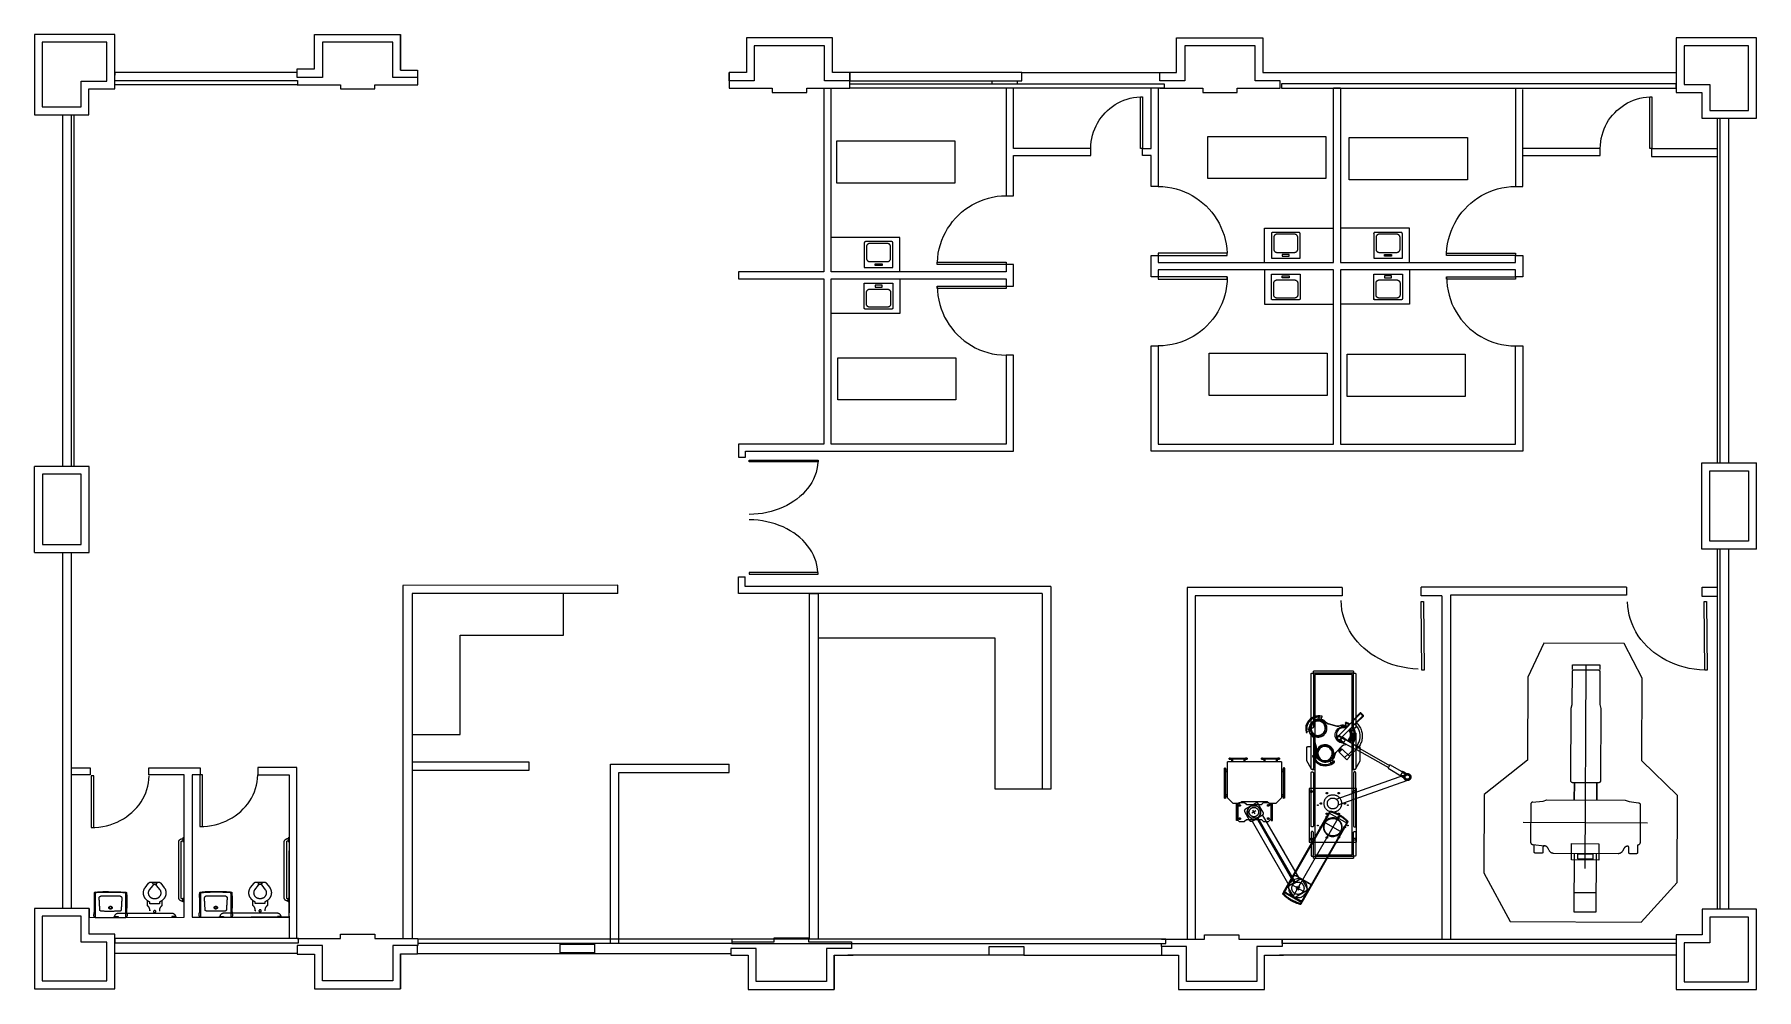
# Model space of a CAD drawing. Header units: metres. Extents: x 0 to 31.2, y 0 to 17.3.
import ezdxf

# ---------------------------------------------------------------- set-up
doc = ezdxf.new("R2010")
doc.units = ezdxf.units.M
doc.header["$MEASUREMENT"] = 0
for name, color, linetype in [('Bed Layer', 160, 'CONTINUOUS'), ('Door Layer', 7, 'CONTINUOUS'), ('Wall Layer', 72, 'CONTINUOUS')]:
    doc.layers.add(name, color=color, linetype=linetype)
doc.layers.add('Equipment Layer', color=7, linetype='CONTINUOUS', true_color=0xc20f8a)

msp = doc.modelspace()

# ---------------------------------------------------------------- linework, layer by layer
at = {"layer": 'Bed Layer'}
for points in [[(14.538, 15.336), (16.674, 15.336), (16.674, 14.572), (14.538, 14.572), (14.538, 15.336)], [(21.257, 15.42), (23.393, 15.42), (23.393, 14.656), (21.257, 14.656), (21.257, 15.42)], [(23.819, 15.398), (25.956, 15.398), (25.956, 14.635), (23.819, 14.635), (23.819, 15.398)], [(14.558, 11.409), (16.695, 11.409), (16.695, 10.645), (14.558, 10.645), (14.558, 11.409)], [(21.278, 11.493), (23.415, 11.493), (23.415, 10.729), (21.278, 10.729), (21.278, 11.493)], [(23.777, 11.472), (25.914, 11.472), (25.914, 10.708), (23.777, 10.708), (23.777, 11.472)]]:
    msp.add_lwpolyline(points, dxfattribs=at)
at = {"layer": 'Door Layer'}
for points in [[(19.138, 15.2), (19.14, 15.262), (19.146, 15.324), (19.156, 15.384), (19.17, 15.442), (19.187, 15.499), (19.208, 15.555), (19.232, 15.609), (19.259, 15.661), (19.29, 15.711), (19.323, 15.759), (19.36, 15.805), (19.399, 15.848), (19.441, 15.889), (19.485, 15.927), (19.531, 15.963), (19.58, 15.995), (19.631, 16.025), (19.684, 16.051), (19.738, 16.074), (19.795, 16.094), (19.853, 16.11), (19.912, 16.123), (19.973, 16.131), (20.035, 16.136), (20.035, 16.136), (20.074, 16.136), (20.074, 15.2), (20.035, 15.2), (20.035, 16.136)], [(28.364, 15.2), (28.366, 15.262), (28.372, 15.324), (28.382, 15.384), (28.395, 15.442), (28.413, 15.499), (28.434, 15.555), (28.458, 15.609), (28.485, 15.661), (28.515, 15.711), (28.549, 15.759), (28.585, 15.805), (28.624, 15.848), (28.666, 15.889), (28.71, 15.927), (28.757, 15.963), (28.805, 15.995), (28.856, 16.025), (28.909, 16.051), (28.964, 16.074), (29.02, 16.094), (29.078, 16.11), (29.138, 16.123), (29.198, 16.131), (29.26, 16.136), (29.26, 16.136), (29.299, 16.136), (29.299, 15.2), (29.26, 15.2), (29.26, 16.136)], [(16.358, 13.139), (16.359, 13.139), (16.365, 13.222), (16.376, 13.304), (16.393, 13.383), (16.414, 13.461), (16.44, 13.537), (16.471, 13.61), (16.506, 13.681), (16.545, 13.749), (16.588, 13.814), (16.635, 13.877), (16.686, 13.936), (16.741, 13.992), (16.798, 14.045), (16.859, 14.093), (16.923, 14.139), (16.99, 14.18), (17.059, 14.217), (17.131, 14.249), (17.205, 14.278), (17.282, 14.301), (17.36, 14.32), (17.44, 14.334), (17.522, 14.342), (17.605, 14.345)], [(20.36, 14.513), (20.443, 14.509), (20.524, 14.501), (20.604, 14.487), (20.683, 14.468), (20.759, 14.445), (20.833, 14.417), (20.905, 14.384), (20.975, 14.347), (21.041, 14.306), (21.105, 14.261), (21.166, 14.212), (21.224, 14.159), (21.278, 14.103), (21.329, 14.044), (21.377, 13.982), (21.42, 13.916), (21.459, 13.848), (21.494, 13.777), (21.525, 13.704), (21.551, 13.628), (21.572, 13.551), (21.589, 13.471), (21.6, 13.389), (21.606, 13.306)], [(25.58, 13.306), (25.581, 13.306), (25.587, 13.389), (25.599, 13.471), (25.615, 13.551), (25.636, 13.628), (25.662, 13.704), (25.693, 13.777), (25.728, 13.848), (25.768, 13.916), (25.811, 13.982), (25.858, 14.044), (25.909, 14.103), (25.963, 14.159), (26.021, 14.212), (26.082, 14.261), (26.146, 14.306), (26.212, 14.347), (26.282, 14.384), (26.354, 14.417), (26.428, 14.445), (26.505, 14.468), (26.583, 14.487), (26.663, 14.501), (26.744, 14.509), (26.828, 14.513)], [(16.358, 13.097), (16.358, 13.139), (17.605, 13.139), (17.605, 13.097), (16.358, 13.097)], [(20.36, 13.264), (21.607, 13.264), (21.607, 13.306), (20.36, 13.306), (20.36, 13.264)], [(25.58, 13.264), (25.58, 13.306), (26.828, 13.306), (26.828, 13.264), (25.58, 13.264)], [(21.607, 12.874), (21.604, 12.789), (21.596, 12.705), (21.582, 12.622), (21.562, 12.542), (21.538, 12.464), (21.509, 12.388), (21.475, 12.314), (21.437, 12.244), (21.394, 12.176), (21.347, 12.111), (21.296, 12.049), (21.241, 11.991), (21.183, 11.936), (21.122, 11.885), (21.057, 11.839), (20.989, 11.796), (20.918, 11.757), (20.845, 11.724), (20.769, 11.694), (20.691, 11.67), (20.611, 11.651), (20.529, 11.637), (20.445, 11.628), (20.36, 11.625)], [(20.36, 12.832), (21.607, 12.832), (21.607, 12.874), (20.36, 12.874), (20.36, 12.832)], [(25.58, 12.874), (25.583, 12.789), (25.592, 12.705), (25.606, 12.622), (25.625, 12.542), (25.649, 12.464), (25.678, 12.388), (25.712, 12.314), (25.751, 12.244), (25.793, 12.176), (25.84, 12.111), (25.891, 12.049), (25.946, 11.991), (26.004, 11.936), (26.066, 11.885), (26.13, 11.839), (26.198, 11.796), (26.269, 11.757), (26.342, 11.724), (26.418, 11.694), (26.496, 11.67), (26.577, 11.651), (26.658, 11.637), (26.742, 11.628), (26.828, 11.625)], [(25.58, 12.832), (25.58, 12.874), (26.828, 12.874), (26.828, 12.832), (25.58, 12.832)], [(16.358, 12.707), (16.36, 12.621), (16.369, 12.537), (16.383, 12.455), (16.402, 12.375), (16.426, 12.297), (16.456, 12.221), (16.49, 12.148), (16.528, 12.077), (16.571, 12.009), (16.618, 11.944), (16.668, 11.882), (16.723, 11.824), (16.781, 11.769), (16.843, 11.719), (16.908, 11.672), (16.975, 11.629), (17.046, 11.59), (17.12, 11.556), (17.195, 11.527), (17.273, 11.503), (17.353, 11.484), (17.436, 11.47), (17.52, 11.461), (17.605, 11.458)], [(16.358, 12.664), (16.358, 12.707), (17.605, 12.707), (17.605, 12.664), (16.358, 12.664)], [(12.95, 9.558), (14.198, 9.558), (14.198, 9.525), (12.95, 9.525), (12.95, 9.558)], [(14.196, 9.525), (14.19, 9.459), (14.179, 9.395), (14.163, 9.332), (14.141, 9.27), (14.115, 9.211), (14.085, 9.153), (14.05, 9.097), (14.01, 9.043), (13.967, 8.992), (13.92, 8.942), (13.869, 8.895), (13.815, 8.851), (13.757, 8.81), (13.696, 8.771), (13.632, 8.735), (13.565, 8.703), (13.496, 8.673), (13.424, 8.648), (13.35, 8.626), (13.273, 8.607), (13.195, 8.592), (13.115, 8.581), (13.033, 8.575), (12.95, 8.572)], [(14.196, 7.523), (14.19, 7.588), (14.179, 7.652), (14.163, 7.716), (14.141, 7.777), (14.115, 7.837), (14.085, 7.894), (14.05, 7.951), (14.01, 8.004), (13.967, 8.056), (13.92, 8.105), (13.869, 8.152), (13.815, 8.196), (13.757, 8.238), (13.696, 8.277), (13.632, 8.312), (13.565, 8.345), (13.496, 8.374), (13.424, 8.399), (13.35, 8.422), (13.273, 8.44), (13.195, 8.455), (13.115, 8.466), (13.033, 8.473), (12.95, 8.475)], [(12.95, 7.489), (14.198, 7.489), (14.198, 7.523), (12.95, 7.523), (12.95, 7.489)], [(25.068, 5.772), (24.972, 5.778), (24.878, 5.788), (24.786, 5.805), (24.697, 5.825), (24.609, 5.851), (24.525, 5.881), (24.443, 5.916), (24.365, 5.955), (24.289, 5.998), (24.217, 6.044), (24.148, 6.095), (24.083, 6.149), (24.022, 6.206), (23.966, 6.267), (23.913, 6.331), (23.866, 6.397), (23.823, 6.466), (23.785, 6.538), (23.751, 6.612), (23.724, 6.688), (23.702, 6.767), (23.686, 6.847), (23.675, 6.929), (23.67, 7.012)], [(25.122, 6.998), (25.164, 6.998), (25.173, 5.75), (25.13, 5.75), (25.122, 6.998)], [(30.254, 5.751), (30.158, 5.756), (30.064, 5.767), (29.973, 5.783), (29.883, 5.804), (29.796, 5.829), (29.712, 5.86), (29.63, 5.894), (29.551, 5.933), (29.476, 5.976), (29.403, 6.023), (29.335, 6.073), (29.27, 6.127), (29.209, 6.185), (29.152, 6.245), (29.1, 6.309), (29.052, 6.376), (29.009, 6.445), (28.971, 6.517), (28.938, 6.591), (28.91, 6.667), (28.888, 6.745), (28.872, 6.825), (28.861, 6.907), (28.857, 6.99)], [(30.246, 6.998), (30.288, 6.998), (30.297, 5.75), (30.254, 5.75), (30.246, 6.998)], [(30.254, 5.75), (30.254, 5.751), (30.254, 5.75)], [(1.033, 2.9), (1.105, 2.903), (1.176, 2.909), (1.245, 2.92), (1.312, 2.935), (1.378, 2.953), (1.442, 2.975), (1.504, 3), (1.563, 3.029), (1.62, 3.061), (1.674, 3.097), (1.726, 3.135), (1.775, 3.176), (1.821, 3.22), (1.864, 3.266), (1.903, 3.315), (1.939, 3.366), (1.971, 3.419), (2, 3.474), (2.025, 3.531), (2.045, 3.589), (2.061, 3.65), (2.073, 3.711), (2.08, 3.774), (2.083, 3.838)], [(1.033, 2.9), (1.081, 2.9), (1.081, 3.837), (1.034, 3.837), (1.033, 2.9)], [(3.001, 2.918), (3.073, 2.92), (3.144, 2.927), (3.213, 2.937), (3.28, 2.952), (3.346, 2.97), (3.41, 2.992), (3.472, 3.018), (3.531, 3.047), (3.588, 3.079), (3.642, 3.114), (3.694, 3.152), (3.743, 3.193), (3.789, 3.237), (3.832, 3.283), (3.871, 3.332), (3.907, 3.383), (3.939, 3.436), (3.968, 3.491), (3.993, 3.548), (4.013, 3.607), (4.029, 3.667), (4.041, 3.729), (4.048, 3.792), (4.051, 3.856)], [(3.001, 2.918), (3.049, 2.918), (3.049, 3.854), (3.002, 3.854), (3.001, 2.918)]]:
    msp.add_lwpolyline(points, dxfattribs=at)
at = {"layer": 'Equipment Layer'}
for points in [[(15.034, 13.045), (15.554, 13.045), (15.554, 13.49), (15.554, 13.491), (15.554, 13.493), (15.554, 13.494), (15.553, 13.496), (15.553, 13.498), (15.552, 13.499), (15.551, 13.5), (15.55, 13.502), (15.549, 13.503), (15.549, 13.504), (15.548, 13.505), (15.546, 13.506), (15.545, 13.507), (15.544, 13.508), (15.542, 13.509), (15.541, 13.51), (15.54, 13.511), (15.538, 13.511), (15.536, 13.512), (15.535, 13.512), (15.533, 13.513), (15.531, 13.513), (15.53, 13.513), (15.528, 13.513), (15.06, 13.513), (15.058, 13.513), (15.057, 13.513), (15.055, 13.513), (15.053, 13.512), (15.052, 13.512), (15.05, 13.511), (15.048, 13.511), (15.047, 13.51), (15.046, 13.509), (15.044, 13.508), (15.043, 13.507), (15.042, 13.506), (15.041, 13.505), (15.04, 13.504), (15.039, 13.503), (15.038, 13.502), (15.037, 13.5), (15.036, 13.499), (15.036, 13.498), (15.035, 13.496), (15.035, 13.494), (15.035, 13.493), (15.034, 13.491), (15.034, 13.49), (15.034, 13.045)], [(15.034, 13.491), (15.034, 13.49), (15.034, 13.491)], [(15.076, 13.425), (15.076, 13.207), (15.076, 13.203), (15.077, 13.2), (15.078, 13.196), (15.078, 13.192), (15.08, 13.189), (15.081, 13.185), (15.083, 13.182), (15.085, 13.179), (15.087, 13.176), (15.089, 13.173), (15.092, 13.17), (15.095, 13.168), (15.097, 13.165), (15.101, 13.163), (15.104, 13.161), (15.107, 13.159), (15.111, 13.157), (15.114, 13.155), (15.118, 13.154), (15.122, 13.153), (15.126, 13.152), (15.13, 13.152), (15.135, 13.151), (15.139, 13.151), (15.449, 13.151), (15.453, 13.151), (15.457, 13.152), (15.462, 13.152), (15.465, 13.153), (15.47, 13.154), (15.473, 13.155), (15.477, 13.157), (15.481, 13.159), (15.484, 13.161), (15.487, 13.163), (15.49, 13.165), (15.493, 13.168), (15.496, 13.17), (15.498, 13.173), (15.501, 13.176), (15.503, 13.179), (15.505, 13.182), (15.506, 13.185), (15.508, 13.189), (15.509, 13.192), (15.51, 13.196), (15.511, 13.2), (15.511, 13.203), (15.511, 13.207), (15.511, 13.425), (15.511, 13.428), (15.511, 13.432), (15.51, 13.436), (15.509, 13.439), (15.508, 13.443), (15.506, 13.446), (15.505, 13.45), (15.503, 13.453), (15.501, 13.456), (15.498, 13.459), (15.496, 13.462), (15.493, 13.464), (15.49, 13.467), (15.487, 13.469), (15.484, 13.471), (15.481, 13.473), (15.477, 13.475), (15.473, 13.476), (15.47, 13.478), (15.465, 13.479), (15.462, 13.48), (15.457, 13.48), (15.453, 13.481), (15.449, 13.481), (15.139, 13.481), (15.135, 13.481), (15.13, 13.48), (15.126, 13.48), (15.122, 13.479), (15.118, 13.478), (15.114, 13.476), (15.111, 13.475), (15.107, 13.473), (15.104, 13.471), (15.101, 13.469), (15.097, 13.467), (15.095, 13.464), (15.092, 13.462), (15.089, 13.459), (15.087, 13.456), (15.085, 13.453), (15.083, 13.45), (15.081, 13.446), (15.08, 13.443), (15.078, 13.439), (15.078, 13.436), (15.077, 13.432), (15.076, 13.428), (15.076, 13.425)], [(22.408, 13.657), (22.408, 13.212), (22.928, 13.212), (22.928, 13.657), (22.928, 13.658), (22.927, 13.66), (22.927, 13.662), (22.927, 13.663), (22.926, 13.664), (22.926, 13.666), (22.925, 13.667), (22.924, 13.669), (22.923, 13.67), (22.922, 13.671), (22.921, 13.672), (22.92, 13.673), (22.919, 13.674), (22.918, 13.675), (22.916, 13.676), (22.915, 13.677), (22.913, 13.678), (22.912, 13.679), (22.91, 13.679), (22.909, 13.68), (22.907, 13.68), (22.905, 13.68), (22.903, 13.68), (22.902, 13.68), (22.434, 13.68), (22.432, 13.68), (22.43, 13.68), (22.429, 13.68), (22.427, 13.68), (22.425, 13.679), (22.424, 13.679), (22.422, 13.678), (22.421, 13.677), (22.419, 13.676), (22.418, 13.675), (22.417, 13.674), (22.416, 13.673), (22.414, 13.672), (22.413, 13.671), (22.412, 13.67), (22.411, 13.669), (22.411, 13.667), (22.41, 13.666), (22.409, 13.664), (22.409, 13.663), (22.408, 13.662), (22.408, 13.66), (22.408, 13.658), (22.408, 13.657)], [(22.45, 13.591), (22.45, 13.375), (22.45, 13.371), (22.451, 13.367), (22.452, 13.363), (22.453, 13.359), (22.454, 13.356), (22.455, 13.353), (22.457, 13.349), (22.459, 13.346), (22.461, 13.343), (22.463, 13.34), (22.466, 13.337), (22.469, 13.335), (22.472, 13.332), (22.475, 13.33), (22.478, 13.328), (22.481, 13.326), (22.485, 13.324), (22.489, 13.323), (22.492, 13.322), (22.496, 13.321), (22.5, 13.319), (22.504, 13.319), (22.509, 13.318), (22.513, 13.318), (22.823, 13.318), (22.827, 13.318), (22.831, 13.319), (22.835, 13.319), (22.84, 13.321), (22.843, 13.322), (22.847, 13.323), (22.851, 13.324), (22.854, 13.326), (22.858, 13.328), (22.861, 13.33), (22.864, 13.332), (22.867, 13.335), (22.87, 13.337), (22.872, 13.34), (22.875, 13.343), (22.877, 13.346), (22.879, 13.349), (22.88, 13.353), (22.882, 13.356), (22.883, 13.359), (22.884, 13.363), (22.885, 13.367), (22.885, 13.371), (22.885, 13.375), (22.885, 13.591), (22.885, 13.595), (22.885, 13.599), (22.884, 13.603), (22.883, 13.606), (22.882, 13.61), (22.88, 13.613), (22.879, 13.617), (22.877, 13.62), (22.875, 13.623), (22.872, 13.626), (22.87, 13.629), (22.867, 13.631), (22.864, 13.634), (22.861, 13.636), (22.858, 13.638), (22.854, 13.64), (22.851, 13.642), (22.847, 13.643), (22.843, 13.645), (22.84, 13.646), (22.835, 13.647), (22.831, 13.648), (22.827, 13.648), (22.823, 13.648), (22.513, 13.648), (22.509, 13.648), (22.504, 13.648), (22.5, 13.647), (22.496, 13.646), (22.492, 13.645), (22.489, 13.643), (22.485, 13.642), (22.481, 13.64), (22.478, 13.638), (22.475, 13.636), (22.472, 13.634), (22.469, 13.631), (22.466, 13.629), (22.463, 13.626), (22.461, 13.623), (22.459, 13.62), (22.457, 13.617), (22.455, 13.613), (22.454, 13.61), (22.453, 13.606), (22.452, 13.603), (22.451, 13.599), (22.45, 13.595), (22.45, 13.591)], [(24.26, 13.212), (24.779, 13.212), (24.779, 13.657), (24.779, 13.658), (24.779, 13.66), (24.779, 13.662), (24.778, 13.663), (24.778, 13.664), (24.777, 13.666), (24.777, 13.667), (24.776, 13.669), (24.775, 13.67), (24.774, 13.671), (24.773, 13.672), (24.772, 13.673), (24.771, 13.674), (24.77, 13.675), (24.768, 13.676), (24.767, 13.677), (24.765, 13.678), (24.764, 13.679), (24.762, 13.679), (24.761, 13.68), (24.759, 13.68), (24.757, 13.68), (24.755, 13.68), (24.754, 13.68), (24.286, 13.68), (24.284, 13.68), (24.282, 13.68), (24.281, 13.68), (24.279, 13.68), (24.277, 13.679), (24.276, 13.679), (24.274, 13.678), (24.273, 13.677), (24.271, 13.676), (24.27, 13.675), (24.269, 13.674), (24.268, 13.673), (24.266, 13.672), (24.265, 13.671), (24.264, 13.67), (24.263, 13.669), (24.263, 13.667), (24.262, 13.666), (24.261, 13.664), (24.261, 13.663), (24.26, 13.662), (24.26, 13.66), (24.26, 13.658), (24.26, 13.657), (24.26, 13.212)], [(24.26, 13.658), (24.26, 13.657), (24.26, 13.658)], [(24.303, 13.591), (24.303, 13.375), (24.303, 13.371), (24.303, 13.367), (24.304, 13.363), (24.305, 13.359), (24.306, 13.356), (24.307, 13.353), (24.309, 13.349), (24.311, 13.346), (24.313, 13.343), (24.315, 13.34), (24.318, 13.337), (24.32, 13.335), (24.323, 13.332), (24.326, 13.33), (24.33, 13.328), (24.333, 13.326), (24.337, 13.324), (24.34, 13.323), (24.344, 13.322), (24.348, 13.321), (24.352, 13.319), (24.356, 13.319), (24.36, 13.318), (24.365, 13.318), (24.675, 13.318), (24.679, 13.318), (24.684, 13.319), (24.687, 13.319), (24.692, 13.321), (24.696, 13.322), (24.699, 13.323), (24.703, 13.324), (24.706, 13.326), (24.71, 13.328), (24.713, 13.33), (24.716, 13.332), (24.719, 13.335), (24.722, 13.337), (24.724, 13.34), (24.726, 13.343), (24.728, 13.346), (24.73, 13.349), (24.732, 13.353), (24.733, 13.356), (24.735, 13.359), (24.735, 13.363), (24.736, 13.367), (24.737, 13.371), (24.737, 13.375), (24.737, 13.591), (24.737, 13.595), (24.736, 13.599), (24.735, 13.603), (24.735, 13.606), (24.733, 13.61), (24.732, 13.613), (24.73, 13.617), (24.728, 13.62), (24.726, 13.623), (24.724, 13.626), (24.722, 13.629), (24.719, 13.631), (24.716, 13.634), (24.713, 13.636), (24.71, 13.638), (24.706, 13.64), (24.703, 13.642), (24.699, 13.643), (24.696, 13.645), (24.692, 13.646), (24.687, 13.647), (24.684, 13.648), (24.679, 13.648), (24.675, 13.648), (24.365, 13.648), (24.36, 13.648), (24.356, 13.648), (24.352, 13.647), (24.348, 13.646), (24.344, 13.645), (24.34, 13.643), (24.337, 13.642), (24.333, 13.64), (24.33, 13.638), (24.326, 13.636), (24.323, 13.634), (24.32, 13.631), (24.318, 13.629), (24.315, 13.626), (24.313, 13.623), (24.311, 13.62), (24.309, 13.617), (24.307, 13.613), (24.306, 13.61), (24.305, 13.606), (24.304, 13.603), (24.303, 13.599), (24.303, 13.595), (24.303, 13.591)], [(15.23, 13.113), (15.357, 13.113), (15.357, 13.08), (15.23, 13.08), (15.23, 13.113)], [(22.604, 13.28), (22.604, 13.248), (22.732, 13.248), (22.732, 13.28), (22.604, 13.28)], [(24.456, 13.28), (24.583, 13.28), (24.583, 13.248), (24.456, 13.248), (24.456, 13.28)], [(22.408, 12.481), (22.408, 12.926), (22.928, 12.926), (22.928, 12.481), (22.928, 12.48), (22.927, 12.478), (22.927, 12.477), (22.927, 12.475), (22.926, 12.474), (22.926, 12.472), (22.925, 12.471), (22.924, 12.469), (22.923, 12.468), (22.922, 12.467), (22.921, 12.466), (22.92, 12.465), (22.919, 12.464), (22.918, 12.463), (22.916, 12.462), (22.915, 12.461), (22.913, 12.46), (22.912, 12.46), (22.91, 12.459), (22.909, 12.459), (22.907, 12.458), (22.905, 12.458), (22.903, 12.458), (22.902, 12.458), (22.434, 12.458), (22.432, 12.458), (22.43, 12.458), (22.429, 12.458), (22.427, 12.459), (22.425, 12.459), (22.424, 12.46), (22.422, 12.46), (22.421, 12.461), (22.419, 12.462), (22.418, 12.463), (22.417, 12.464), (22.416, 12.465), (22.414, 12.466), (22.413, 12.467), (22.412, 12.468), (22.411, 12.469), (22.411, 12.471), (22.41, 12.472), (22.409, 12.474), (22.409, 12.475), (22.408, 12.477), (22.408, 12.478), (22.408, 12.48), (22.408, 12.481)], [(22.45, 12.547), (22.45, 12.764), (22.45, 12.768), (22.451, 12.772), (22.452, 12.775), (22.453, 12.779), (22.454, 12.782), (22.455, 12.786), (22.457, 12.789), (22.459, 12.792), (22.461, 12.795), (22.463, 12.798), (22.466, 12.801), (22.469, 12.804), (22.472, 12.806), (22.475, 12.808), (22.478, 12.81), (22.481, 12.812), (22.485, 12.814), (22.489, 12.816), (22.492, 12.817), (22.496, 12.818), (22.5, 12.819), (22.504, 12.82), (22.509, 12.82), (22.513, 12.82), (22.823, 12.82), (22.827, 12.82), (22.831, 12.82), (22.835, 12.819), (22.84, 12.818), (22.843, 12.817), (22.847, 12.816), (22.851, 12.814), (22.854, 12.812), (22.858, 12.81), (22.861, 12.808), (22.864, 12.806), (22.867, 12.804), (22.87, 12.801), (22.872, 12.798), (22.875, 12.795), (22.877, 12.792), (22.879, 12.789), (22.88, 12.786), (22.882, 12.782), (22.883, 12.779), (22.884, 12.775), (22.885, 12.772), (22.885, 12.768), (22.885, 12.764), (22.885, 12.547), (22.885, 12.543), (22.885, 12.539), (22.884, 12.536), (22.883, 12.532), (22.882, 12.528), (22.88, 12.525), (22.879, 12.521), (22.877, 12.518), (22.875, 12.515), (22.872, 12.512), (22.87, 12.509), (22.867, 12.507), (22.864, 12.505), (22.861, 12.502), (22.858, 12.5), (22.854, 12.498), (22.851, 12.496), (22.847, 12.495), (22.843, 12.494), (22.84, 12.493), (22.835, 12.492), (22.831, 12.491), (22.827, 12.49), (22.823, 12.49), (22.513, 12.49), (22.509, 12.49), (22.504, 12.491), (22.5, 12.492), (22.496, 12.493), (22.492, 12.494), (22.489, 12.495), (22.485, 12.496), (22.481, 12.498), (22.478, 12.5), (22.475, 12.502), (22.472, 12.505), (22.469, 12.507), (22.466, 12.509), (22.463, 12.512), (22.461, 12.515), (22.459, 12.518), (22.457, 12.521), (22.455, 12.525), (22.454, 12.528), (22.453, 12.532), (22.452, 12.536), (22.451, 12.539), (22.45, 12.543), (22.45, 12.547)], [(22.604, 12.858), (22.604, 12.891), (22.732, 12.891), (22.732, 12.858), (22.604, 12.858)], [(24.26, 12.926), (24.779, 12.926), (24.779, 12.481), (24.779, 12.48), (24.779, 12.478), (24.779, 12.477), (24.778, 12.475), (24.778, 12.474), (24.777, 12.472), (24.777, 12.471), (24.776, 12.469), (24.775, 12.468), (24.774, 12.467), (24.773, 12.466), (24.772, 12.465), (24.771, 12.464), (24.77, 12.463), (24.768, 12.462), (24.767, 12.461), (24.765, 12.46), (24.764, 12.46), (24.762, 12.459), (24.761, 12.459), (24.759, 12.458), (24.757, 12.458), (24.755, 12.458), (24.754, 12.458), (24.286, 12.458), (24.284, 12.458), (24.282, 12.458), (24.281, 12.458), (24.279, 12.459), (24.277, 12.459), (24.276, 12.46), (24.274, 12.46), (24.273, 12.461), (24.271, 12.462), (24.27, 12.463), (24.269, 12.464), (24.268, 12.465), (24.266, 12.466), (24.265, 12.467), (24.264, 12.468), (24.263, 12.469), (24.263, 12.471), (24.262, 12.472), (24.261, 12.474), (24.261, 12.475), (24.26, 12.477), (24.26, 12.478), (24.26, 12.48), (24.26, 12.481), (24.26, 12.926)], [(24.303, 12.547), (24.303, 12.764), (24.303, 12.768), (24.303, 12.772), (24.304, 12.775), (24.305, 12.779), (24.306, 12.782), (24.307, 12.786), (24.309, 12.789), (24.311, 12.792), (24.313, 12.795), (24.315, 12.798), (24.318, 12.801), (24.32, 12.804), (24.323, 12.806), (24.326, 12.808), (24.33, 12.81), (24.333, 12.812), (24.337, 12.814), (24.34, 12.816), (24.344, 12.817), (24.348, 12.818), (24.352, 12.819), (24.356, 12.82), (24.36, 12.82), (24.365, 12.82), (24.675, 12.82), (24.679, 12.82), (24.684, 12.82), (24.687, 12.819), (24.692, 12.818), (24.696, 12.817), (24.699, 12.816), (24.703, 12.814), (24.706, 12.812), (24.71, 12.81), (24.713, 12.808), (24.716, 12.806), (24.719, 12.804), (24.722, 12.801), (24.724, 12.798), (24.726, 12.795), (24.728, 12.792), (24.73, 12.789), (24.732, 12.786), (24.733, 12.782), (24.735, 12.779), (24.735, 12.775), (24.736, 12.772), (24.737, 12.768), (24.737, 12.764), (24.737, 12.547), (24.737, 12.543), (24.736, 12.539), (24.735, 12.536), (24.735, 12.532), (24.733, 12.528), (24.732, 12.525), (24.73, 12.521), (24.728, 12.518), (24.726, 12.515), (24.724, 12.512), (24.722, 12.509), (24.719, 12.507), (24.716, 12.505), (24.713, 12.502), (24.71, 12.5), (24.706, 12.498), (24.703, 12.496), (24.699, 12.495), (24.696, 12.494), (24.692, 12.493), (24.687, 12.492), (24.684, 12.491), (24.679, 12.49), (24.675, 12.49), (24.365, 12.49), (24.36, 12.49), (24.356, 12.491), (24.352, 12.492), (24.348, 12.493), (24.344, 12.494), (24.34, 12.495), (24.337, 12.496), (24.333, 12.498), (24.33, 12.5), (24.326, 12.502), (24.323, 12.505), (24.32, 12.507), (24.318, 12.509), (24.315, 12.512), (24.313, 12.515), (24.311, 12.518), (24.309, 12.521), (24.307, 12.525), (24.306, 12.528), (24.305, 12.532), (24.304, 12.536), (24.303, 12.539), (24.303, 12.543), (24.303, 12.547)], [(24.456, 12.858), (24.583, 12.858), (24.583, 12.891), (24.456, 12.891), (24.456, 12.858)], [(15.034, 12.759), (15.554, 12.759), (15.554, 12.314), (15.554, 12.312), (15.554, 12.311), (15.554, 12.309), (15.553, 12.308), (15.553, 12.306), (15.552, 12.305), (15.551, 12.303), (15.55, 12.302), (15.549, 12.301), (15.549, 12.3), (15.548, 12.299), (15.546, 12.297), (15.545, 12.296), (15.544, 12.296), (15.542, 12.295), (15.541, 12.294), (15.54, 12.293), (15.538, 12.293), (15.536, 12.292), (15.535, 12.291), (15.533, 12.291), (15.531, 12.291), (15.53, 12.291), (15.528, 12.291), (15.06, 12.291), (15.058, 12.291), (15.057, 12.291), (15.055, 12.291), (15.053, 12.291), (15.052, 12.292), (15.05, 12.293), (15.048, 12.293), (15.047, 12.294), (15.046, 12.295), (15.044, 12.296), (15.043, 12.296), (15.042, 12.297), (15.041, 12.299), (15.04, 12.3), (15.039, 12.301), (15.038, 12.302), (15.037, 12.303), (15.036, 12.305), (15.036, 12.306), (15.035, 12.308), (15.035, 12.309), (15.035, 12.311), (15.034, 12.312), (15.034, 12.314), (15.034, 12.759)], [(15.076, 12.379), (15.076, 12.597), (15.076, 12.601), (15.077, 12.604), (15.078, 12.608), (15.078, 12.611), (15.08, 12.615), (15.081, 12.619), (15.083, 12.622), (15.085, 12.625), (15.087, 12.628), (15.089, 12.631), (15.092, 12.634), (15.095, 12.636), (15.097, 12.639), (15.101, 12.641), (15.104, 12.644), (15.107, 12.645), (15.111, 12.647), (15.114, 12.648), (15.118, 12.65), (15.122, 12.651), (15.126, 12.652), (15.13, 12.653), (15.135, 12.653), (15.139, 12.653), (15.449, 12.653), (15.453, 12.653), (15.457, 12.653), (15.462, 12.652), (15.465, 12.651), (15.47, 12.65), (15.473, 12.648), (15.477, 12.647), (15.481, 12.645), (15.484, 12.644), (15.487, 12.641), (15.49, 12.639), (15.493, 12.636), (15.496, 12.634), (15.498, 12.631), (15.501, 12.628), (15.503, 12.625), (15.505, 12.622), (15.506, 12.619), (15.508, 12.615), (15.509, 12.611), (15.51, 12.608), (15.511, 12.604), (15.511, 12.601), (15.511, 12.597), (15.511, 12.379), (15.511, 12.375), (15.511, 12.372), (15.51, 12.368), (15.509, 12.365), (15.508, 12.361), (15.506, 12.357), (15.505, 12.354), (15.503, 12.351), (15.501, 12.348), (15.498, 12.345), (15.496, 12.342), (15.493, 12.34), (15.49, 12.337), (15.487, 12.335), (15.484, 12.333), (15.481, 12.331), (15.477, 12.33), (15.473, 12.328), (15.47, 12.327), (15.465, 12.326), (15.462, 12.325), (15.457, 12.324), (15.453, 12.324), (15.449, 12.324), (15.139, 12.324), (15.135, 12.324), (15.13, 12.324), (15.126, 12.325), (15.122, 12.326), (15.118, 12.327), (15.114, 12.328), (15.111, 12.33), (15.107, 12.331), (15.104, 12.333), (15.101, 12.335), (15.097, 12.337), (15.095, 12.34), (15.092, 12.342), (15.089, 12.345), (15.087, 12.348), (15.085, 12.351), (15.083, 12.354), (15.081, 12.357), (15.08, 12.361), (15.078, 12.365), (15.078, 12.368), (15.077, 12.372), (15.076, 12.375), (15.076, 12.379)], [(15.23, 12.691), (15.357, 12.691), (15.357, 12.724), (15.23, 12.724), (15.23, 12.691)], [(24.26, 12.48), (24.26, 12.481), (24.26, 12.48)], [(15.034, 12.312), (15.034, 12.314), (15.034, 12.312)], [(27.34, 6.24), (27.052, 5.623), (27.044, 4.121), (26.263, 3.499), (26.255, 2.083), (26.731, 1.198), (29.102, 1.186), (29.755, 1.903), (29.763, 3.481), (29.113, 4.111), (29.121, 5.604), (28.795, 6.233), (27.34, 6.24)], [(23.127, 5.679), (23.127, 5.68), (23.128, 5.681), (23.128, 5.683), (23.128, 5.684), (23.129, 5.685), (23.129, 5.687), (23.13, 5.688), (23.13, 5.689), (23.131, 5.69), (23.132, 5.691), (23.132, 5.692), (23.133, 5.693), (23.134, 5.694), (23.135, 5.695), (23.136, 5.695), (23.137, 5.696), (23.139, 5.697), (23.14, 5.697), (23.141, 5.698), (23.142, 5.698), (23.144, 5.698), (23.145, 5.699), (23.146, 5.699), (23.148, 5.699)], [(23.127, 4.723), (23.127, 5.679)], [(23.148, 5.699), (23.149, 5.699), (23.15, 5.699), (23.152, 5.698), (23.153, 5.698), (23.154, 5.698), (23.155, 5.697), (23.157, 5.697), (23.158, 5.696), (23.159, 5.695), (23.16, 5.695), (23.161, 5.694), (23.162, 5.693), (23.163, 5.692), (23.164, 5.691), (23.164, 5.69), (23.165, 5.689), (23.166, 5.688), (23.166, 5.687), (23.167, 5.685), (23.167, 5.684), (23.168, 5.683), (23.168, 5.681), (23.168, 5.68), (23.168, 5.679)], [(23.148, 5.699), (23.148, 5.699)], [(23.168, 5.719), (23.168, 5.72), (23.168, 5.722), (23.168, 5.723), (23.169, 5.724), (23.169, 5.726), (23.17, 5.727), (23.17, 5.728), (23.171, 5.729), (23.171, 5.73), (23.172, 5.731), (23.173, 5.732), (23.174, 5.733), (23.175, 5.734), (23.176, 5.735), (23.177, 5.736), (23.178, 5.737), (23.179, 5.737), (23.18, 5.738), (23.181, 5.738), (23.183, 5.739), (23.184, 5.739), (23.185, 5.739), (23.187, 5.739), (23.188, 5.739)], [(23.188, 5.699), (23.187, 5.699), (23.185, 5.699), (23.184, 5.699), (23.183, 5.7), (23.181, 5.7), (23.18, 5.7), (23.179, 5.701), (23.178, 5.702), (23.177, 5.702), (23.176, 5.703), (23.175, 5.704), (23.174, 5.705), (23.173, 5.706), (23.172, 5.707), (23.171, 5.708), (23.171, 5.709), (23.17, 5.71), (23.17, 5.711), (23.169, 5.712), (23.169, 5.714), (23.168, 5.715), (23.168, 5.716), (23.168, 5.718), (23.168, 5.719)], [(23.168, 5.719), (23.168, 5.719)], [(23.168, 5.679), (23.168, 4.723)], [(23.188, 5.739), (23.875, 5.739)], [(23.875, 5.699), (23.188, 5.699)], [(23.87, 5.673), (23.193, 5.673), (23.193, 2.406), (23.87, 2.406), (23.87, 5.673)], [(23.875, 5.739), (23.877, 5.739), (23.878, 5.739), (23.879, 5.739), (23.881, 5.739), (23.882, 5.738), (23.883, 5.738), (23.884, 5.737), (23.886, 5.737), (23.887, 5.736), (23.888, 5.735), (23.889, 5.734), (23.89, 5.733), (23.89, 5.732), (23.891, 5.731), (23.892, 5.73), (23.893, 5.729), (23.893, 5.728), (23.894, 5.727), (23.894, 5.726), (23.895, 5.724), (23.895, 5.723), (23.895, 5.722), (23.895, 5.72), (23.895, 5.719)], [(23.895, 5.719), (23.895, 5.718), (23.895, 5.716), (23.895, 5.715), (23.895, 5.714), (23.894, 5.712), (23.894, 5.711), (23.893, 5.71), (23.893, 5.709), (23.892, 5.708), (23.891, 5.707), (23.89, 5.706), (23.89, 5.705), (23.889, 5.704), (23.888, 5.703), (23.887, 5.702), (23.886, 5.702), (23.884, 5.701), (23.883, 5.7), (23.882, 5.7), (23.881, 5.7), (23.879, 5.699), (23.878, 5.699), (23.877, 5.699), (23.875, 5.699)], [(23.895, 5.679), (23.895, 5.68), (23.896, 5.681), (23.896, 5.683), (23.896, 5.684), (23.897, 5.685), (23.897, 5.687), (23.898, 5.688), (23.898, 5.689), (23.899, 5.69), (23.9, 5.691), (23.9, 5.692), (23.901, 5.693), (23.902, 5.694), (23.903, 5.695), (23.904, 5.695), (23.905, 5.696), (23.907, 5.697), (23.908, 5.697), (23.909, 5.698), (23.91, 5.698), (23.912, 5.698), (23.913, 5.699), (23.914, 5.699), (23.916, 5.699)], [(23.895, 4.723), (23.895, 5.679)], [(23.916, 5.699), (23.917, 5.699), (23.918, 5.699), (23.92, 5.698), (23.921, 5.698), (23.922, 5.698), (23.923, 5.697), (23.925, 5.697), (23.926, 5.696), (23.927, 5.695), (23.928, 5.695), (23.929, 5.694), (23.93, 5.693), (23.931, 5.692), (23.932, 5.691), (23.932, 5.69), (23.933, 5.689), (23.934, 5.688), (23.934, 5.687), (23.935, 5.685), (23.935, 5.684), (23.936, 5.683), (23.936, 5.681), (23.936, 5.68), (23.936, 5.679)], [(23.916, 5.699), (23.916, 5.699)], [(23.936, 5.679), (23.936, 4.723)], [(27.828, 3.756), (27.834, 5.062), (27.857, 5.13), (27.86, 5.726)], [(27.86, 5.764), (27.861, 5.848), (28.356, 5.846), (28.356, 5.762)], [(27.86, 5.726), (27.86, 5.727), (27.86, 5.729), (27.86, 5.73), (27.861, 5.731), (27.861, 5.732), (27.861, 5.733), (27.861, 5.734), (27.862, 5.735), (27.862, 5.736), (27.862, 5.737), (27.863, 5.738), (27.863, 5.74), (27.864, 5.741), (27.864, 5.742), (27.865, 5.743), (27.865, 5.744), (27.866, 5.744), (27.866, 5.745), (27.867, 5.746), (27.868, 5.747), (27.868, 5.748), (27.869, 5.749), (27.87, 5.75), (27.871, 5.751)], [(27.871, 5.751), (27.872, 5.751), (27.873, 5.752), (27.873, 5.753), (27.874, 5.754), (27.875, 5.754), (27.876, 5.755), (27.877, 5.755), (27.878, 5.756), (27.879, 5.757), (27.88, 5.757), (27.881, 5.757), (27.882, 5.758), (27.883, 5.758), (27.884, 5.759), (27.885, 5.759), (27.887, 5.759), (27.888, 5.759), (27.889, 5.76), (27.89, 5.76), (27.891, 5.76), (27.892, 5.76), (27.893, 5.76), (27.894, 5.76), (27.896, 5.76)], [(27.896, 5.76), (28.321, 5.758)], [(28.09, 2.16), (28.109, 5.831)], [(28.321, 5.758), (28.322, 5.758), (28.323, 5.758), (28.324, 5.758), (28.325, 5.758), (28.326, 5.757), (28.327, 5.757), (28.329, 5.757), (28.33, 5.757), (28.331, 5.757), (28.332, 5.756), (28.333, 5.756), (28.334, 5.755), (28.335, 5.755), (28.336, 5.755), (28.337, 5.754), (28.338, 5.754), (28.339, 5.753), (28.34, 5.752), (28.341, 5.752), (28.342, 5.751), (28.343, 5.75), (28.344, 5.75), (28.344, 5.749), (28.345, 5.748)], [(28.345, 5.748), (28.346, 5.747), (28.347, 5.747), (28.348, 5.746), (28.348, 5.745), (28.349, 5.744), (28.35, 5.743), (28.35, 5.742), (28.351, 5.741), (28.352, 5.74), (28.352, 5.739), (28.353, 5.738), (28.353, 5.737), (28.353, 5.736), (28.354, 5.735), (28.354, 5.734), (28.354, 5.733), (28.355, 5.732), (28.355, 5.73), (28.355, 5.729), (28.355, 5.728), (28.355, 5.727), (28.355, 5.726), (28.356, 5.725), (28.356, 5.724)], [(28.356, 5.724), (28.353, 5.127), (28.375, 5.059), (28.368, 3.753)], [(23.323, 4.918), (23.323, 4.918), (23.286, 4.925), (23.248, 4.925), (23.211, 4.919), (23.175, 4.907), (23.142, 4.89), (23.11, 4.867), (23.084, 4.841), (23.062, 4.81), (23.046, 4.776), (23.034, 4.741), (23.029, 4.703), (23.029, 4.665), (23.035, 4.628), (23.035, 4.628)], [(23.088, 4.67), (23.046, 4.697), (23.044, 4.697), (23.046, 4.697), (23.049, 4.695), (23.053, 4.727), (23.061, 4.758), (23.074, 4.788), (23.091, 4.815), (23.112, 4.839), (23.137, 4.861), (23.164, 4.878), (23.193, 4.891), (23.224, 4.9), (23.256, 4.904), (23.254, 4.908), (23.281, 4.865)], [(23.051, 4.631), (23.05, 4.631), (23.045, 4.666), (23.045, 4.701), (23.049, 4.736), (23.06, 4.77), (23.076, 4.802), (23.096, 4.83), (23.121, 4.856), (23.15, 4.876), (23.181, 4.893), (23.215, 4.904), (23.25, 4.909), (23.254, 4.91), (23.254, 4.908), (23.25, 4.909), (23.285, 4.909), (23.321, 4.903), (23.321, 4.903)], [(23.266, 4.865), (23.239, 4.861), (23.213, 4.853), (23.188, 4.842), (23.164, 4.827), (23.144, 4.808), (23.126, 4.787), (23.11, 4.764), (23.1, 4.739), (23.091, 4.712), (23.088, 4.686), (23.089, 4.659), (23.094, 4.634), (23.103, 4.61), (23.116, 4.588), (23.132, 4.569), (23.157, 4.544)], [(23.158, 4.546), (23.133, 4.57), (23.117, 4.589), (23.104, 4.611), (23.095, 4.634), (23.091, 4.659), (23.09, 4.686), (23.093, 4.712), (23.101, 4.738), (23.112, 4.763), (23.127, 4.786), (23.145, 4.807), (23.166, 4.825), (23.189, 4.84), (23.213, 4.852), (23.24, 4.86), (23.266, 4.863), (23.292, 4.863), (23.317, 4.858), (23.341, 4.849), (23.363, 4.837), (23.382, 4.821), (23.406, 4.797)], [(23.26, 4.843), (23.237, 4.84), (23.214, 4.834), (23.193, 4.825), (23.173, 4.812), (23.155, 4.797), (23.14, 4.779), (23.127, 4.759), (23.119, 4.738), (23.112, 4.715), (23.11, 4.692), (23.112, 4.669), (23.117, 4.647), (23.125, 4.625), (23.137, 4.606), (23.152, 4.589), (23.169, 4.574), (23.19, 4.562), (23.211, 4.554), (23.234, 4.548), (23.257, 4.547), (23.28, 4.549), (23.303, 4.555), (23.325, 4.564), (23.345, 4.577), (23.362, 4.592), (23.377, 4.61), (23.39, 4.63), (23.399, 4.652), (23.404, 4.674), (23.406, 4.698), (23.404, 4.721), (23.399, 4.743), (23.39, 4.765), (23.378, 4.785), (23.363, 4.802), (23.346, 4.817), (23.326, 4.828), (23.305, 4.837), (23.283, 4.842), (23.26, 4.843)], [(23.26, 4.841), (23.237, 4.839), (23.215, 4.833), (23.193, 4.824), (23.174, 4.811), (23.156, 4.796), (23.141, 4.778), (23.129, 4.759), (23.12, 4.737), (23.114, 4.715), (23.112, 4.692), (23.113, 4.669), (23.119, 4.647), (23.127, 4.627), (23.139, 4.607), (23.153, 4.59), (23.171, 4.576), (23.19, 4.564), (23.212, 4.555), (23.234, 4.55), (23.257, 4.548), (23.28, 4.551), (23.303, 4.556), (23.324, 4.565), (23.344, 4.578), (23.361, 4.593), (23.376, 4.611), (23.388, 4.631), (23.398, 4.652), (23.403, 4.675), (23.405, 4.698), (23.403, 4.721), (23.398, 4.743), (23.389, 4.764), (23.377, 4.784), (23.362, 4.801), (23.345, 4.816), (23.326, 4.827), (23.304, 4.836), (23.282, 4.84), (23.26, 4.841)], [(23.121, 4.616), (23.135, 4.595), (23.152, 4.577), (23.172, 4.562), (23.194, 4.551), (23.217, 4.543), (23.242, 4.539), (23.267, 4.539), (23.292, 4.543), (23.316, 4.551), (23.338, 4.562), (23.359, 4.577), (23.377, 4.596), (23.391, 4.616), (23.403, 4.638), (23.41, 4.662), (23.414, 4.687), (23.414, 4.712), (23.41, 4.737), (23.402, 4.761), (23.39, 4.783), (23.375, 4.802), (23.356, 4.819), (23.336, 4.833)], [(23.255, 4.827), (23.235, 4.826), (23.215, 4.821), (23.195, 4.813), (23.178, 4.803), (23.163, 4.789), (23.149, 4.774), (23.139, 4.756), (23.131, 4.737), (23.127, 4.717), (23.126, 4.697), (23.128, 4.676), (23.133, 4.656), (23.142, 4.637), (23.152, 4.619), (23.166, 4.603), (23.181, 4.591), (23.198, 4.581), (23.216, 4.574), (23.235, 4.57), (23.254, 4.569), (23.274, 4.572), (23.294, 4.577), (23.312, 4.585), (23.329, 4.596), (23.345, 4.61), (23.358, 4.625), (23.368, 4.642), (23.377, 4.661), (23.382, 4.68), (23.384, 4.7), (23.383, 4.72), (23.378, 4.739), (23.372, 4.757), (23.362, 4.773), (23.349, 4.788), (23.333, 4.802), (23.315, 4.812), (23.296, 4.821), (23.276, 4.825), (23.255, 4.827)], [(23.148, 4.702), (23.146, 4.702), (23.145, 4.702), (23.144, 4.703), (23.142, 4.703), (23.141, 4.703), (23.14, 4.704), (23.139, 4.704), (23.137, 4.705), (23.136, 4.706), (23.135, 4.706), (23.134, 4.707), (23.133, 4.708), (23.132, 4.709), (23.132, 4.71), (23.131, 4.711), (23.13, 4.712), (23.13, 4.713), (23.129, 4.715), (23.129, 4.716), (23.128, 4.717), (23.128, 4.719), (23.128, 4.72), (23.127, 4.721), (23.127, 4.723)], [(23.168, 4.723), (23.168, 4.721), (23.168, 4.72), (23.168, 4.719), (23.167, 4.717), (23.167, 4.716), (23.166, 4.715), (23.166, 4.713), (23.165, 4.712), (23.164, 4.711), (23.164, 4.71), (23.163, 4.709), (23.162, 4.708), (23.161, 4.707), (23.16, 4.706), (23.159, 4.706), (23.158, 4.705), (23.157, 4.704), (23.155, 4.704), (23.154, 4.703), (23.153, 4.703), (23.152, 4.703), (23.15, 4.702), (23.149, 4.702), (23.148, 4.702)], [(23.408, 4.798), (23.383, 4.822), (23.364, 4.838), (23.342, 4.851), (23.318, 4.86), (23.292, 4.864), (23.266, 4.865)], [(23.313, 4.905), (23.307, 4.862)], [(23.312, 4.899), (23.313, 4.899), (23.313, 4.899), (23.313, 4.899), (23.314, 4.899), (23.313, 4.899), (23.314, 4.899), (23.315, 4.898), (23.315, 4.898), (23.315, 4.898), (23.316, 4.898), (23.315, 4.898), (23.316, 4.898), (23.316, 4.898), (23.316, 4.898), (23.318, 4.898), (23.319, 4.897)], [(23.318, 4.898), (23.318, 4.898), (23.318, 4.898)], [(23.319, 4.898), (23.318, 4.898), (23.319, 4.898)], [(23.319, 4.897), (23.32, 4.897), (23.32, 4.897), (23.321, 4.897), (23.321, 4.897), (23.321, 4.897), (23.322, 4.897), (23.322, 4.897), (23.323, 4.897), (23.323, 4.897), (23.323, 4.898), (23.324, 4.898), (23.324, 4.898), (23.325, 4.898), (23.325, 4.898), (23.325, 4.899), (23.325, 4.899), (23.326, 4.899), (23.326, 4.899), (23.326, 4.9), (23.327, 4.9), (23.327, 4.9), (23.327, 4.901), (23.327, 4.901), (23.327, 4.901)], [(23.321, 4.903), (23.322, 4.903), (23.322, 4.903), (23.322, 4.903), (23.323, 4.903), (23.323, 4.903), (23.324, 4.903), (23.324, 4.903), (23.324, 4.903), (23.325, 4.903), (23.325, 4.903), (23.326, 4.903), (23.326, 4.904), (23.326, 4.904), (23.326, 4.904), (23.327, 4.904), (23.327, 4.904), (23.327, 4.905), (23.328, 4.905), (23.328, 4.905), (23.328, 4.906), (23.328, 4.906), (23.328, 4.906), (23.328, 4.907), (23.328, 4.907)], [(23.329, 4.909), (23.329, 4.909), (23.329, 4.91), (23.329, 4.91), (23.329, 4.911), (23.329, 4.911), (23.329, 4.912), (23.329, 4.912), (23.329, 4.913), (23.329, 4.913), (23.329, 4.914), (23.328, 4.914), (23.328, 4.915), (23.328, 4.915), (23.328, 4.916), (23.327, 4.916), (23.327, 4.916), (23.326, 4.917), (23.326, 4.917), (23.326, 4.917), (23.325, 4.918), (23.325, 4.918), (23.324, 4.918), (23.324, 4.918), (23.323, 4.918)], [(23.327, 4.901), (23.329, 4.909)], [(23.328, 4.907), (23.329, 4.909)], [(23.406, 4.797), (23.408, 4.796), (23.409, 4.794), (23.41, 4.793), (23.411, 4.792), (23.413, 4.791), (23.414, 4.79), (23.415, 4.789), (23.417, 4.788), (23.418, 4.787), (23.419, 4.787), (23.421, 4.786), (23.422, 4.785), (23.423, 4.784), (23.425, 4.783), (23.426, 4.783), (23.428, 4.782), (23.429, 4.781), (23.431, 4.781), (23.432, 4.78), (23.434, 4.78), (23.435, 4.779), (23.437, 4.779), (23.438, 4.778), (23.44, 4.778)], [(23.44, 4.779), (23.438, 4.78), (23.437, 4.78), (23.435, 4.781), (23.434, 4.781), (23.432, 4.782), (23.431, 4.782), (23.43, 4.783), (23.428, 4.783), (23.427, 4.784), (23.425, 4.785), (23.424, 4.786), (23.423, 4.786), (23.421, 4.787), (23.42, 4.788), (23.419, 4.789), (23.417, 4.79), (23.416, 4.791), (23.415, 4.791), (23.413, 4.792), (23.412, 4.793), (23.411, 4.794), (23.41, 4.796), (23.409, 4.797), (23.408, 4.798)], [(23.591, 4.74), (23.44, 4.779)], [(23.44, 4.778), (23.59, 4.738)], [(23.72, 4.429), (23.696, 4.429), (23.672, 4.434), (23.65, 4.442), (23.629, 4.453), (23.61, 4.468), (23.593, 4.486), (23.58, 4.506), (23.57, 4.529), (23.564, 4.553), (23.562, 4.577), (23.564, 4.601), (23.569, 4.624), (23.578, 4.647), (23.591, 4.667), (23.607, 4.686), (23.626, 4.7), (23.647, 4.712), (23.669, 4.72), (23.679, 4.723), (23.688, 4.724), (23.698, 4.725), (23.708, 4.725), (23.718, 4.725), (23.727, 4.723), (23.738, 4.722), (23.747, 4.719), (23.757, 4.715), (23.766, 4.711), (23.767, 4.712), (23.757, 4.717), (23.748, 4.72), (23.738, 4.723), (23.728, 4.725), (23.719, 4.726), (23.708, 4.727), (23.698, 4.727), (23.688, 4.726), (23.678, 4.724), (23.669, 4.722)], [(23.755, 4.7), (23.747, 4.702), (23.739, 4.705), (23.73, 4.706), (23.723, 4.707), (23.714, 4.707), (23.706, 4.707), (23.698, 4.707), (23.69, 4.706), (23.682, 4.705), (23.674, 4.702), (23.656, 4.695), (23.639, 4.686), (23.623, 4.674), (23.61, 4.659), (23.599, 4.642), (23.592, 4.624), (23.587, 4.604), (23.585, 4.583), (23.586, 4.563), (23.591, 4.543)], [(23.59, 4.738), (23.591, 4.738), (23.593, 4.737), (23.595, 4.737), (23.596, 4.737), (23.598, 4.737), (23.599, 4.736), (23.601, 4.736), (23.602, 4.736), (23.604, 4.736), (23.606, 4.736), (23.607, 4.736), (23.609, 4.736), (23.61, 4.736), (23.612, 4.736), (23.614, 4.736), (23.615, 4.736), (23.617, 4.736), (23.618, 4.736), (23.62, 4.737), (23.621, 4.737), (23.623, 4.737), (23.625, 4.737), (23.626, 4.738), (23.628, 4.738)], [(23.628, 4.74), (23.626, 4.739), (23.625, 4.739), (23.623, 4.739), (23.621, 4.738), (23.62, 4.738), (23.618, 4.738), (23.617, 4.738), (23.615, 4.738), (23.614, 4.737), (23.612, 4.737), (23.61, 4.737), (23.609, 4.737), (23.607, 4.737), (23.606, 4.737), (23.604, 4.737), (23.603, 4.738), (23.601, 4.738), (23.6, 4.738), (23.598, 4.738), (23.597, 4.738), (23.595, 4.739), (23.594, 4.739), (23.592, 4.739), (23.591, 4.74)], [(24.009, 4.957), (23.62, 4.565)], [(23.628, 4.738), (23.661, 4.748), (23.674, 4.751), (23.686, 4.752), (23.698, 4.753), (23.711, 4.752), (23.723, 4.751), (23.736, 4.748), (23.747, 4.745), (23.759, 4.74), (23.771, 4.734), (23.782, 4.728), (23.783, 4.729), (23.772, 4.736), (23.76, 4.742), (23.748, 4.746), (23.736, 4.749), (23.723, 4.752), (23.711, 4.754), (23.698, 4.754), (23.686, 4.753), (23.673, 4.752), (23.661, 4.749), (23.628, 4.74)], [(23.687, 4.542), (24.054, 4.912)], [(23.747, 4.747), (23.763, 4.786), (23.762, 4.787), (23.755, 4.789)], [(23.75, 4.797), (23.75, 4.798), (23.749, 4.791)], [(23.749, 4.791), (23.749, 4.791), (23.749, 4.79), (23.749, 4.79), (23.749, 4.789), (23.749, 4.789), (23.749, 4.789), (23.749, 4.788), (23.749, 4.788), (23.749, 4.787), (23.749, 4.787), (23.749, 4.787), (23.75, 4.786), (23.75, 4.786), (23.75, 4.786), (23.75, 4.785), (23.75, 4.785), (23.751, 4.785), (23.751, 4.784), (23.751, 4.784), (23.752, 4.784), (23.752, 4.784), (23.752, 4.784), (23.753, 4.783), (23.753, 4.783)], [(23.76, 4.803), (23.76, 4.804), (23.759, 4.804), (23.759, 4.804), (23.758, 4.804), (23.758, 4.804), (23.757, 4.804), (23.757, 4.804), (23.756, 4.803), (23.756, 4.803), (23.755, 4.803), (23.755, 4.803), (23.754, 4.803), (23.754, 4.802), (23.753, 4.802), (23.753, 4.802), (23.753, 4.802), (23.752, 4.801), (23.752, 4.801), (23.752, 4.8), (23.751, 4.8), (23.751, 4.799), (23.751, 4.799), (23.751, 4.798), (23.75, 4.798)], [(23.755, 4.789), (23.755, 4.789), (23.754, 4.789), (23.754, 4.789), (23.753, 4.789), (23.753, 4.79), (23.752, 4.79), (23.752, 4.79), (23.752, 4.791), (23.752, 4.791), (23.751, 4.791), (23.751, 4.792), (23.751, 4.792), (23.751, 4.792), (23.75, 4.793), (23.75, 4.793), (23.75, 4.793), (23.75, 4.794), (23.75, 4.794), (23.75, 4.795), (23.75, 4.795), (23.75, 4.795), (23.75, 4.796), (23.75, 4.796), (23.75, 4.797)], [(23.755, 4.783), (23.755, 4.783), (23.758, 4.782), (23.759, 4.782), (23.761, 4.781), (23.76, 4.782), (23.757, 4.782), (23.757, 4.783), (23.755, 4.783), (23.754, 4.783), (23.755, 4.783)], [(23.756, 4.783), (23.755, 4.783), (23.756, 4.783)], [(23.757, 4.783), (23.756, 4.783), (23.757, 4.783)], [(23.758, 4.782), (23.757, 4.782), (23.758, 4.782)], [(23.76, 4.782), (23.759, 4.782), (23.76, 4.782)], [(23.827, 4.773), (23.821, 4.777), (23.815, 4.781), (23.808, 4.784), (23.802, 4.788), (23.795, 4.791), (23.788, 4.794), (23.781, 4.797), (23.775, 4.799), (23.768, 4.802), (23.761, 4.803), (23.76, 4.803)], [(23.76, 4.782), (23.76, 4.782), (23.76, 4.782)], [(23.771, 4.736), (23.812, 4.758), (23.816, 4.762), (23.81, 4.765), (23.804, 4.768), (23.798, 4.772), (23.793, 4.775), (23.786, 4.778), (23.78, 4.78), (23.774, 4.783), (23.768, 4.785), (23.762, 4.787)], [(23.83, 4.686), (23.844, 4.665), (23.855, 4.641), (23.863, 4.617), (23.868, 4.591), (23.87, 4.566), (23.867, 4.54), (23.862, 4.515), (23.854, 4.492), (23.842, 4.47), (23.827, 4.451), (23.826, 4.452), (23.84, 4.471), (23.852, 4.493), (23.86, 4.517), (23.866, 4.541), (23.867, 4.567), (23.866, 4.592), (23.861, 4.618), (23.853, 4.642), (23.842, 4.665), (23.828, 4.687), (23.83, 4.686)], [(23.842, 4.472), (23.894, 4.474), (23.889, 4.474), (23.899, 4.498), (23.907, 4.523), (23.912, 4.548), (23.913, 4.574), (23.912, 4.6), (23.907, 4.625), (23.899, 4.65), (23.889, 4.673), (23.876, 4.695), (23.86, 4.716), (23.864, 4.72), (23.883, 4.695), (23.898, 4.667), (23.91, 4.637), (23.916, 4.606), (23.918, 4.575), (23.917, 4.543), (23.91, 4.513), (23.899, 4.483), (23.884, 4.455), (23.865, 4.429)], [(24.016, 4.976), (23.9, 4.858), (23.86, 4.819), (23.866, 4.813)], [(23.879, 4.421), (23.899, 4.449), (23.914, 4.478), (23.926, 4.51), (23.932, 4.543), (23.934, 4.577), (23.931, 4.611), (23.924, 4.643), (23.912, 4.675), (23.895, 4.705), (23.875, 4.731)], [(23.916, 4.702), (23.914, 4.702), (23.913, 4.702), (23.912, 4.703), (23.91, 4.703), (23.909, 4.703), (23.908, 4.704), (23.907, 4.704), (23.905, 4.705), (23.904, 4.706), (23.903, 4.706), (23.902, 4.707), (23.901, 4.708), (23.9, 4.709), (23.9, 4.71), (23.899, 4.711), (23.898, 4.712), (23.898, 4.713), (23.897, 4.715), (23.897, 4.716), (23.896, 4.717), (23.896, 4.719), (23.896, 4.72), (23.895, 4.721), (23.895, 4.723)], [(23.9, 4.858), (23.906, 4.852), (23.9, 4.858)], [(23.911, 4.768), (23.917, 4.763), (23.956, 4.802), (24.073, 4.919)], [(23.936, 4.723), (23.936, 4.721), (23.936, 4.72), (23.936, 4.719), (23.935, 4.717), (23.935, 4.716), (23.934, 4.715), (23.934, 4.713), (23.933, 4.712), (23.932, 4.711), (23.932, 4.71), (23.931, 4.709), (23.93, 4.708), (23.929, 4.707), (23.928, 4.706), (23.927, 4.706), (23.926, 4.705), (23.925, 4.704), (23.923, 4.704), (23.922, 4.703), (23.921, 4.703), (23.92, 4.703), (23.918, 4.702), (23.917, 4.702), (23.916, 4.702)], [(23.933, 4.759), (23.923, 4.768), (23.95, 4.796), (23.959, 4.786)], [(23.951, 4.379), (23.962, 4.393), (23.972, 4.408), (23.981, 4.423), (23.989, 4.439), (23.996, 4.455), (24.002, 4.471), (24.007, 4.488), (24.011, 4.505), (24.014, 4.521), (24.016, 4.538), (24.016, 4.556), (24.016, 4.573), (24.015, 4.59), (24.012, 4.606), (24.009, 4.623), (24.005, 4.64), (23.999, 4.656), (23.993, 4.672), (23.985, 4.688), (23.977, 4.703), (23.968, 4.718), (23.957, 4.732), (23.946, 4.746), (23.933, 4.759)], [(23.95, 4.808), (23.956, 4.802), (23.95, 4.808)], [(23.959, 4.786), (23.974, 4.771), (23.987, 4.755), (23.999, 4.739), (24.01, 4.722), (24.019, 4.704), (24.028, 4.686), (24.035, 4.668), (24.041, 4.649), (24.046, 4.63), (24.05, 4.61), (24.053, 4.591), (24.054, 4.571), (24.054, 4.552), (24.053, 4.532), (24.051, 4.513), (24.048, 4.493), (24.043, 4.474), (24.037, 4.455), (24.03, 4.436), (24.022, 4.418), (24.013, 4.4), (24.002, 4.383), (23.99, 4.366), (23.977, 4.35)], [(24.036, 4.957), (24.035, 4.958), (24.034, 4.959), (24.033, 4.96), (24.032, 4.96), (24.031, 4.961), (24.029, 4.961), (24.028, 4.962), (24.027, 4.962), (24.026, 4.962), (24.025, 4.963), (24.023, 4.963), (24.022, 4.963), (24.021, 4.963), (24.02, 4.963), (24.019, 4.962), (24.017, 4.962), (24.016, 4.962), (24.015, 4.961), (24.014, 4.961), (24.013, 4.96), (24.012, 4.96), (24.011, 4.959), (24.01, 4.958), (24.009, 4.957)], [(24.029, 4.976), (24.029, 4.976), (24.028, 4.976), (24.028, 4.977), (24.027, 4.977), (24.027, 4.977), (24.026, 4.978), (24.026, 4.978), (24.025, 4.978), (24.025, 4.978), (24.024, 4.978), (24.023, 4.978), (24.023, 4.978), (24.022, 4.978), (24.022, 4.978), (24.021, 4.978), (24.02, 4.978), (24.02, 4.978), (24.019, 4.978), (24.019, 4.977), (24.018, 4.977), (24.018, 4.977), (24.017, 4.976), (24.017, 4.976), (24.016, 4.976)], [(24.073, 4.933), (24.029, 4.976)], [(24.054, 4.939), (24.036, 4.957)], [(24.054, 4.912), (24.055, 4.913), (24.056, 4.914), (24.057, 4.915), (24.057, 4.916), (24.058, 4.917), (24.058, 4.919), (24.059, 4.92), (24.059, 4.921), (24.059, 4.922), (24.06, 4.923), (24.06, 4.924), (24.06, 4.926), (24.06, 4.927), (24.06, 4.928), (24.059, 4.929), (24.059, 4.931), (24.059, 4.932), (24.058, 4.933), (24.058, 4.934), (24.057, 4.935), (24.057, 4.936), (24.056, 4.937), (24.055, 4.938), (24.054, 4.939)], [(24.073, 4.919), (24.073, 4.92), (24.074, 4.92), (24.074, 4.921), (24.074, 4.922), (24.074, 4.922), (24.075, 4.923), (24.075, 4.923), (24.075, 4.924), (24.075, 4.924), (24.075, 4.925), (24.075, 4.926), (24.075, 4.926), (24.075, 4.927), (24.075, 4.927), (24.075, 4.928), (24.075, 4.929), (24.075, 4.929), (24.075, 4.93), (24.074, 4.93), (24.074, 4.931), (24.074, 4.931), (24.074, 4.932), (24.073, 4.932), (24.073, 4.933)], [(23.035, 4.628), (23.035, 4.627), (23.036, 4.627), (23.036, 4.626), (23.036, 4.626), (23.036, 4.625), (23.037, 4.625), (23.037, 4.625), (23.037, 4.624), (23.038, 4.624), (23.038, 4.624), (23.039, 4.623), (23.039, 4.623), (23.039, 4.623), (23.04, 4.623), (23.04, 4.622), (23.041, 4.622), (23.041, 4.622), (23.042, 4.622), (23.042, 4.622), (23.043, 4.622), (23.043, 4.622), (23.044, 4.622), (23.044, 4.622), (23.045, 4.622)], [(23.045, 4.622), (23.052, 4.624)], [(23.047, 4.622), (23.047, 4.623), (23.047, 4.623), (23.048, 4.623), (23.048, 4.623), (23.049, 4.624), (23.049, 4.624), (23.049, 4.624), (23.049, 4.624), (23.05, 4.625), (23.05, 4.625), (23.05, 4.625), (23.05, 4.626), (23.051, 4.626), (23.051, 4.626), (23.051, 4.627), (23.051, 4.627), (23.051, 4.628), (23.051, 4.628), (23.051, 4.628), (23.051, 4.629), (23.051, 4.629), (23.051, 4.63), (23.051, 4.63), (23.051, 4.631)], [(23.047, 4.347), (23.047, 4.348), (23.047, 4.35), (23.047, 4.351), (23.047, 4.352), (23.048, 4.354), (23.048, 4.355), (23.049, 4.356), (23.049, 4.357), (23.05, 4.358), (23.051, 4.359), (23.052, 4.36), (23.052, 4.361), (23.053, 4.362), (23.054, 4.363), (23.055, 4.364), (23.056, 4.364), (23.058, 4.365), (23.059, 4.365), (23.06, 4.366), (23.061, 4.366), (23.063, 4.367), (23.064, 4.367), (23.065, 4.367), (23.067, 4.367)], [(23.091, 4.644), (23.049, 4.638)], [(23.052, 4.624), (23.053, 4.624), (23.053, 4.624), (23.053, 4.625), (23.054, 4.625), (23.054, 4.625), (23.054, 4.625), (23.055, 4.625), (23.055, 4.626), (23.055, 4.626), (23.055, 4.626), (23.056, 4.627), (23.056, 4.627), (23.056, 4.627), (23.056, 4.628), (23.056, 4.628), (23.056, 4.628), (23.056, 4.629), (23.056, 4.629), (23.056, 4.629), (23.056, 4.63), (23.056, 4.63), (23.056, 4.631), (23.056, 4.631), (23.056, 4.632)], [(23.056, 4.632), (23.056, 4.632), (23.056, 4.633), (23.056, 4.634), (23.055, 4.634), (23.055, 4.635), (23.055, 4.636), (23.055, 4.637), (23.055, 4.637), (23.055, 4.638), (23.054, 4.639), (23.054, 4.639)], [(23.067, 4.367), (23.127, 4.367)], [(23.127, 4.601), (23.127, 4.603), (23.128, 4.604), (23.128, 4.605), (23.128, 4.606), (23.129, 4.608), (23.129, 4.609), (23.13, 4.61), (23.13, 4.611), (23.131, 4.612), (23.132, 4.613), (23.132, 4.614), (23.133, 4.615), (23.134, 4.616), (23.135, 4.617), (23.136, 4.618), (23.137, 4.619), (23.139, 4.619), (23.14, 4.62), (23.141, 4.62), (23.142, 4.621), (23.144, 4.621), (23.145, 4.621), (23.146, 4.621), (23.148, 4.621)], [(23.127, 3.972), (23.127, 4.601)], [(23.148, 4.621), (23.149, 4.621), (23.15, 4.621), (23.152, 4.621), (23.153, 4.621), (23.154, 4.62), (23.155, 4.62), (23.157, 4.619), (23.158, 4.619), (23.159, 4.618), (23.16, 4.617), (23.161, 4.616), (23.162, 4.615), (23.163, 4.614), (23.164, 4.613), (23.164, 4.612), (23.165, 4.611), (23.166, 4.61), (23.166, 4.609), (23.167, 4.608), (23.167, 4.606), (23.168, 4.605), (23.168, 4.604), (23.168, 4.603), (23.168, 4.601)], [(23.148, 4.621), (23.148, 4.621)], [(23.157, 4.544), (23.158, 4.543), (23.159, 4.542), (23.16, 4.541), (23.161, 4.54), (23.162, 4.539), (23.163, 4.537), (23.164, 4.536), (23.165, 4.535), (23.166, 4.534), (23.167, 4.532), (23.167, 4.531), (23.168, 4.53), (23.169, 4.528), (23.17, 4.527), (23.17, 4.526), (23.171, 4.524), (23.172, 4.523), (23.173, 4.521), (23.173, 4.52), (23.174, 4.519), (23.174, 4.517), (23.175, 4.516), (23.175, 4.514), (23.176, 4.513)], [(23.177, 4.513), (23.176, 4.515), (23.176, 4.516), (23.175, 4.518), (23.175, 4.519), (23.174, 4.521), (23.174, 4.522), (23.173, 4.524), (23.173, 4.525), (23.172, 4.526), (23.171, 4.528), (23.17, 4.529), (23.17, 4.531), (23.169, 4.532), (23.168, 4.533), (23.167, 4.535), (23.166, 4.536), (23.165, 4.537), (23.164, 4.538), (23.163, 4.54), (23.162, 4.541), (23.161, 4.542), (23.16, 4.543), (23.159, 4.544), (23.158, 4.546)], [(23.168, 4.601), (23.168, 3.972)], [(23.168, 4.367), (23.193, 4.367)], [(23.176, 4.513), (23.217, 4.363), (23.218, 4.363), (23.177, 4.513)], [(23.518, 4.168), (23.528, 4.19), (23.536, 4.214), (23.538, 4.239), (23.537, 4.263), (23.532, 4.288), (23.524, 4.312), (23.511, 4.333), (23.495, 4.353), (23.476, 4.37), (23.455, 4.383), (23.432, 4.393), (23.408, 4.4), (23.382, 4.402), (23.357, 4.401), (23.332, 4.395), (23.309, 4.386), (23.288, 4.373), (23.269, 4.358), (23.252, 4.338), (23.239, 4.318), (23.229, 4.295), (23.223, 4.27), (23.222, 4.245)], [(23.371, 4.393), (23.348, 4.391), (23.325, 4.384), (23.304, 4.374), (23.285, 4.361), (23.268, 4.345), (23.254, 4.327), (23.242, 4.306), (23.235, 4.284), (23.231, 4.262), (23.231, 4.239), (23.234, 4.217), (23.241, 4.195), (23.252, 4.175), (23.266, 4.156), (23.282, 4.139), (23.3, 4.125), (23.321, 4.114), (23.344, 4.107), (23.367, 4.103), (23.39, 4.102), (23.413, 4.105), (23.436, 4.111), (23.457, 4.121), (23.476, 4.133), (23.493, 4.149), (23.507, 4.167), (23.518, 4.187), (23.525, 4.208), (23.524, 4.208), (23.517, 4.187), (23.505, 4.168), (23.492, 4.15), (23.475, 4.135), (23.456, 4.122), (23.435, 4.112), (23.413, 4.106), (23.39, 4.103), (23.367, 4.104), (23.344, 4.108), (23.322, 4.116), (23.301, 4.127), (23.283, 4.14), (23.267, 4.157), (23.253, 4.175), (23.242, 4.196), (23.236, 4.217), (23.233, 4.24), (23.233, 4.262), (23.237, 4.284), (23.244, 4.305), (23.255, 4.326), (23.269, 4.344), (23.286, 4.36), (23.305, 4.373), (23.326, 4.382), (23.348, 4.389), (23.371, 4.392), (23.394, 4.391), (23.417, 4.387), (23.439, 4.379), (23.46, 4.369), (23.478, 4.355), (23.495, 4.338), (23.508, 4.319), (23.518, 4.299), (23.525, 4.277), (23.527, 4.277), (23.52, 4.299), (23.509, 4.32), (23.496, 4.339), (23.479, 4.356), (23.461, 4.37), (23.44, 4.381), (23.418, 4.389), (23.395, 4.393), (23.371, 4.393)], [(23.371, 4.37), (23.351, 4.367), (23.332, 4.361), (23.313, 4.353), (23.297, 4.342), (23.282, 4.33), (23.27, 4.314), (23.261, 4.298), (23.254, 4.279), (23.251, 4.259), (23.251, 4.238), (23.253, 4.217), (23.259, 4.197), (23.267, 4.179), (23.279, 4.161), (23.293, 4.147), (23.309, 4.133), (23.327, 4.124), (23.346, 4.117), (23.367, 4.113), (23.387, 4.113), (23.407, 4.116), (23.427, 4.123), (23.445, 4.131), (23.462, 4.144), (23.477, 4.158), (23.489, 4.175), (23.499, 4.194), (23.506, 4.213), (23.509, 4.232), (23.509, 4.252), (23.506, 4.271), (23.5, 4.289), (23.491, 4.306), (23.479, 4.323), (23.465, 4.337), (23.448, 4.349), (23.43, 4.358), (23.411, 4.365), (23.391, 4.368), (23.371, 4.37)], [(23.579, 4.268), (23.688, 4.378)], [(23.689, 4.377), (23.58, 4.266)], [(23.59, 4.507), (23.589, 4.509), (23.589, 4.51), (23.588, 4.512), (23.587, 4.513), (23.587, 4.515), (23.587, 4.517), (23.586, 4.518), (23.586, 4.52), (23.586, 4.522), (23.586, 4.523), (23.585, 4.525), (23.585, 4.527), (23.586, 4.528), (23.586, 4.53), (23.586, 4.532), (23.586, 4.533), (23.586, 4.535), (23.587, 4.536), (23.587, 4.538), (23.588, 4.54), (23.588, 4.541), (23.589, 4.543), (23.59, 4.544), (23.591, 4.546)], [(23.586, 4.525), (23.586, 4.528), (23.586, 4.531), (23.587, 4.533), (23.587, 4.536), (23.588, 4.538), (23.589, 4.541), (23.59, 4.543), (23.591, 4.545), (23.593, 4.548), (23.594, 4.55), (23.596, 4.552), (23.598, 4.554), (23.6, 4.555), (23.602, 4.557), (23.604, 4.558), (23.606, 4.56), (23.608, 4.561), (23.61, 4.562), (23.613, 4.563), (23.615, 4.564), (23.618, 4.564), (23.621, 4.565), (23.623, 4.565), (23.626, 4.565)], [(23.626, 4.486), (23.623, 4.486), (23.621, 4.486), (23.618, 4.486), (23.615, 4.487), (23.613, 4.488), (23.61, 4.489), (23.608, 4.49), (23.606, 4.491), (23.604, 4.492), (23.602, 4.494), (23.6, 4.496), (23.598, 4.497), (23.596, 4.499), (23.594, 4.501), (23.593, 4.503), (23.591, 4.505), (23.59, 4.508), (23.589, 4.51), (23.588, 4.512), (23.587, 4.515), (23.587, 4.517), (23.586, 4.52), (23.586, 4.523), (23.586, 4.525)], [(23.621, 4.485), (23.62, 4.485), (23.618, 4.486), (23.616, 4.486), (23.615, 4.486), (23.613, 4.487), (23.612, 4.487), (23.61, 4.488), (23.609, 4.489), (23.607, 4.49), (23.606, 4.49), (23.604, 4.491), (23.603, 4.492), (23.602, 4.493), (23.6, 4.494), (23.599, 4.495), (23.598, 4.496), (23.597, 4.497), (23.596, 4.499), (23.595, 4.5), (23.593, 4.501), (23.593, 4.503), (23.592, 4.504), (23.591, 4.506), (23.59, 4.507)], [(23.591, 4.546), (23.592, 4.547), (23.593, 4.548), (23.594, 4.55), (23.595, 4.551), (23.596, 4.552), (23.597, 4.554), (23.598, 4.555), (23.599, 4.556), (23.601, 4.557), (23.602, 4.558), (23.603, 4.559), (23.605, 4.56), (23.606, 4.561), (23.608, 4.562), (23.609, 4.562), (23.611, 4.563), (23.612, 4.563), (23.614, 4.564), (23.615, 4.565), (23.617, 4.565), (23.619, 4.565), (23.62, 4.566), (23.622, 4.566), (23.624, 4.566)], [(23.633, 4.549), (23.641, 4.548), (23.651, 4.546), (23.66, 4.543), (23.669, 4.538), (23.679, 4.534), (23.675, 4.528), (23.743, 4.489), (23.717, 4.444), (23.649, 4.482), (23.646, 4.475), (23.636, 4.481), (23.628, 4.487), (23.621, 4.494), (23.615, 4.501), (23.609, 4.507), (23.605, 4.515), (23.603, 4.521), (23.602, 4.527), (23.602, 4.533), (23.604, 4.538), (23.608, 4.542), (23.612, 4.545), (23.618, 4.547), (23.625, 4.548), (23.633, 4.549)], [(23.659, 4.55), (23.713, 4.518), (23.974, 4.365), (23.942, 4.307), (23.676, 4.453), (23.621, 4.485)], [(23.623, 4.48), (23.621, 4.485)], [(23.727, 4.421), (23.722, 4.423), (23.718, 4.424), (23.713, 4.426), (23.708, 4.428), (23.704, 4.43), (23.699, 4.432), (23.694, 4.434), (23.69, 4.436), (23.685, 4.439), (23.681, 4.441), (23.677, 4.443), (23.672, 4.446), (23.668, 4.448), (23.664, 4.451), (23.659, 4.453), (23.655, 4.456), (23.651, 4.459), (23.647, 4.462), (23.643, 4.465), (23.639, 4.468), (23.635, 4.471), (23.631, 4.474), (23.627, 4.477), (23.623, 4.48)], [(23.624, 4.566), (23.625, 4.566), (23.627, 4.566), (23.629, 4.566), (23.63, 4.566), (23.632, 4.566), (23.634, 4.565), (23.635, 4.565), (23.637, 4.565), (23.638, 4.564), (23.64, 4.564), (23.642, 4.563), (23.643, 4.562), (23.645, 4.562), (23.646, 4.561), (23.647, 4.56), (23.649, 4.559), (23.65, 4.558), (23.652, 4.557), (23.653, 4.556), (23.654, 4.555), (23.655, 4.554), (23.656, 4.553), (23.658, 4.551), (23.659, 4.55)], [(23.626, 4.565), (23.629, 4.565), (23.631, 4.565), (23.634, 4.564), (23.636, 4.564), (23.639, 4.563), (23.641, 4.562), (23.644, 4.561), (23.646, 4.56), (23.648, 4.558), (23.65, 4.557), (23.652, 4.555), (23.654, 4.554), (23.656, 4.552), (23.657, 4.55), (23.659, 4.548), (23.66, 4.545), (23.662, 4.543), (23.663, 4.541), (23.664, 4.538), (23.664, 4.536), (23.665, 4.533), (23.665, 4.531), (23.666, 4.528), (23.666, 4.525)], [(23.666, 4.525), (23.666, 4.523), (23.665, 4.52), (23.665, 4.517), (23.664, 4.515), (23.664, 4.512), (23.663, 4.51), (23.662, 4.508), (23.66, 4.505), (23.659, 4.503), (23.657, 4.501), (23.656, 4.499), (23.654, 4.497), (23.652, 4.496), (23.65, 4.494), (23.648, 4.492), (23.646, 4.491), (23.644, 4.49), (23.641, 4.489), (23.639, 4.488), (23.636, 4.487), (23.634, 4.486), (23.631, 4.486), (23.629, 4.486), (23.626, 4.486)], [(23.659, 4.55), (23.664, 4.551), (23.659, 4.55)], [(23.691, 4.518), (23.686, 4.507), (23.675, 4.514), (23.661, 4.489), (23.671, 4.483), (23.666, 4.473)], [(23.664, 4.551), (23.668, 4.549), (23.673, 4.547), (23.678, 4.546), (23.682, 4.544), (23.687, 4.542), (23.692, 4.54), (23.696, 4.538), (23.701, 4.535), (23.705, 4.533), (23.71, 4.531), (23.714, 4.529), (23.718, 4.526), (23.723, 4.524), (23.727, 4.521), (23.731, 4.518), (23.735, 4.516), (23.739, 4.513), (23.744, 4.51), (23.748, 4.507), (23.752, 4.504), (23.756, 4.501), (23.76, 4.498), (23.763, 4.495), (23.767, 4.492)], [(23.688, 4.378), (23.689, 4.379), (23.691, 4.381), (23.692, 4.382), (23.693, 4.383), (23.694, 4.384), (23.695, 4.385), (23.697, 4.386), (23.698, 4.387), (23.699, 4.388), (23.701, 4.388), (23.702, 4.389), (23.703, 4.39), (23.705, 4.391), (23.706, 4.392), (23.707, 4.392), (23.709, 4.393), (23.71, 4.394), (23.712, 4.394), (23.713, 4.395), (23.715, 4.395), (23.716, 4.396), (23.718, 4.397), (23.719, 4.397), (23.721, 4.397)], [(23.721, 4.396), (23.72, 4.396), (23.718, 4.395), (23.717, 4.395), (23.715, 4.394), (23.714, 4.394), (23.712, 4.393), (23.711, 4.392), (23.71, 4.392), (23.708, 4.391), (23.707, 4.39), (23.705, 4.39), (23.704, 4.389), (23.703, 4.388), (23.701, 4.387), (23.7, 4.386), (23.699, 4.385), (23.698, 4.384), (23.696, 4.384), (23.695, 4.383), (23.694, 4.382), (23.693, 4.38), (23.692, 4.379), (23.69, 4.378), (23.689, 4.377)], [(23.757, 4.408), (23.756, 4.407), (23.76, 4.407), (23.76, 4.407), (23.759, 4.407), (23.76, 4.407), (23.759, 4.407), (23.759, 4.407), (23.759, 4.407), (23.758, 4.406), (23.757, 4.406), (23.758, 4.406), (23.757, 4.406), (23.757, 4.406), (23.757, 4.406), (23.756, 4.405), (23.756, 4.405), (23.756, 4.405), (23.755, 4.405), (23.756, 4.405), (23.755, 4.405), (23.721, 4.396)], [(23.721, 4.397), (23.755, 4.407), (23.759, 4.408), (23.759, 4.408), (23.757, 4.408)], [(23.733, 4.422), (23.727, 4.421)], [(23.755, 4.407), (23.756, 4.407), (23.755, 4.407)], [(23.755, 4.407), (23.755, 4.407), (23.755, 4.407)], [(23.756, 4.407), (23.756, 4.407), (23.756, 4.407)], [(23.757, 4.408), (23.758, 4.408), (23.757, 4.408)], [(23.757, 4.408), (23.757, 4.408), (23.757, 4.408)], [(23.758, 4.408), (23.759, 4.408), (23.758, 4.408)], [(23.76, 4.407), (23.761, 4.407), (23.76, 4.407)], [(23.767, 4.492), (23.769, 4.486)], [(23.788, 4.474), (23.804, 4.489), (23.818, 4.506), (23.829, 4.524), (23.836, 4.544), (23.84, 4.565), (23.841, 4.587), (23.838, 4.608), (23.832, 4.628), (23.821, 4.647), (23.808, 4.664)], [(23.852, 4.565), (23.85, 4.542), (23.843, 4.52), (23.833, 4.5), (23.821, 4.481), (23.805, 4.464), (23.804, 4.465), (23.819, 4.482), (23.832, 4.5), (23.841, 4.521), (23.848, 4.542), (23.851, 4.565), (23.852, 4.565)], [(23.817, 4.673), (23.83, 4.654), (23.841, 4.633), (23.848, 4.612), (23.852, 4.588), (23.851, 4.588), (23.847, 4.611), (23.84, 4.633), (23.829, 4.653), (23.816, 4.672), (23.817, 4.673)], [(23.852, 4.588), (23.852, 4.565), (23.851, 4.565), (23.851, 4.588), (23.852, 4.588)], [(23.895, 4.367), (23.87, 4.367)], [(23.895, 4.474), (23.894, 4.474), (23.895, 4.474)], [(23.895, 4.601), (23.895, 4.603), (23.896, 4.604), (23.896, 4.605), (23.896, 4.606), (23.897, 4.608), (23.897, 4.609), (23.898, 4.61), (23.898, 4.611), (23.899, 4.612), (23.9, 4.613), (23.9, 4.614), (23.901, 4.615), (23.902, 4.616), (23.903, 4.617), (23.904, 4.618), (23.905, 4.619), (23.907, 4.619), (23.908, 4.62), (23.909, 4.62), (23.91, 4.621), (23.912, 4.621), (23.913, 4.621), (23.914, 4.621), (23.916, 4.621)], [(23.895, 3.972), (23.895, 4.601)], [(23.916, 4.621), (23.916, 4.621)], [(23.916, 4.621), (23.917, 4.621), (23.918, 4.621), (23.92, 4.621), (23.921, 4.621), (23.922, 4.62), (23.923, 4.62), (23.925, 4.619), (23.926, 4.619), (23.927, 4.618), (23.928, 4.617), (23.929, 4.616), (23.93, 4.615), (23.931, 4.614), (23.932, 4.613), (23.932, 4.612), (23.933, 4.611), (23.934, 4.61), (23.934, 4.609), (23.935, 4.608), (23.935, 4.606), (23.936, 4.605), (23.936, 4.604), (23.936, 4.603), (23.936, 4.601)], [(23.936, 4.601), (23.936, 3.972)], [(23.996, 4.367), (23.936, 4.367)], [(24.017, 4.347), (24.017, 4.348), (24.017, 4.35), (24.016, 4.351), (24.016, 4.352), (24.016, 4.354), (24.015, 4.355), (24.015, 4.356), (24.014, 4.357), (24.013, 4.358), (24.012, 4.359), (24.012, 4.36), (24.011, 4.361), (24.01, 4.362), (24.009, 4.363), (24.008, 4.364), (24.007, 4.364), (24.005, 4.365), (24.004, 4.365), (24.003, 4.366), (24.002, 4.366), (24, 4.367), (23.999, 4.367), (23.998, 4.367), (23.996, 4.367)], [(21.615, 4.089), (21.615, 4.09), (21.615, 4.09), (21.615, 4.091), (21.615, 4.092), (21.616, 4.093), (21.616, 4.093), (21.616, 4.094), (21.617, 4.095), (21.617, 4.095), (21.617, 4.096), (21.618, 4.096), (21.618, 4.097), (21.619, 4.098), (21.62, 4.098), (21.62, 4.098), (21.621, 4.099), (21.621, 4.099), (21.622, 4.099), (21.623, 4.1), (21.624, 4.1), (21.625, 4.1), (21.625, 4.1), (21.626, 4.1), (21.627, 4.1)], [(21.615, 3.439), (21.615, 4.089)], [(21.627, 4.1), (22.142, 4.1)], [(21.648, 4.16), (21.648, 4.16), (21.648, 4.16), (21.647, 4.16), (21.647, 4.159), (21.647, 4.159), (21.647, 4.159), (21.646, 4.159), (21.646, 4.159), (21.646, 4.159), (21.646, 4.159), (21.645, 4.159), (21.645, 4.158), (21.645, 4.158), (21.645, 4.158), (21.645, 4.158), (21.644, 4.158), (21.644, 4.157), (21.644, 4.157), (21.644, 4.157), (21.644, 4.157), (21.644, 4.156), (21.644, 4.156), (21.644, 4.156), (21.644, 4.155)], [(21.644, 4.155), (21.644, 4.153), (21.65, 4.16), (21.648, 4.16)], [(21.672, 4.16), (21.651, 4.139), (21.649, 4.139), (21.645, 4.143), (21.644, 4.143)], [(21.649, 4.16), (21.657, 4.152), (21.659, 4.157), (21.668, 4.148), (21.663, 4.147), (21.67, 4.139), (21.665, 4.139), (21.674, 4.148), (21.674, 4.149), (21.669, 4.154), (21.674, 4.155), (21.658, 4.139), (21.656, 4.139), (21.656, 4.139), (21.661, 4.142), (21.652, 4.15), (21.65, 4.145), (21.644, 4.151), (21.644, 4.146), (21.658, 4.16)], [(21.664, 4.16), (21.664, 4.159), (21.664, 4.16), (21.645, 4.14), (21.644, 4.143), (21.644, 4.155), (21.646, 4.155), (21.644, 4.158), (21.648, 4.16), (21.674, 4.16), (21.674, 4.156), (21.671, 4.16)], [(21.644, 4.143), (21.644, 4.143), (21.644, 4.142), (21.644, 4.142), (21.644, 4.142), (21.644, 4.142), (21.644, 4.141), (21.644, 4.141), (21.644, 4.141), (21.645, 4.141), (21.645, 4.141), (21.645, 4.14), (21.645, 4.14), (21.645, 4.14), (21.646, 4.14), (21.646, 4.14), (21.646, 4.139), (21.646, 4.139), (21.647, 4.139), (21.647, 4.139), (21.647, 4.139), (21.647, 4.139), (21.648, 4.139), (21.648, 4.139), (21.648, 4.139)], [(21.969, 4.157), (21.969, 4.141), (21.645, 4.141), (21.645, 4.157), (21.969, 4.157)], [(21.648, 4.139), (21.674, 4.139), (21.674, 4.16), (21.672, 4.16)], [(21.673, 4.139), (21.674, 4.14), (21.673, 4.139)], [(21.674, 4.142), (21.674, 4.143), (21.674, 4.142)], [(21.708, 4.141), (21.683, 4.141), (21.683, 4.1), (21.708, 4.1), (21.708, 4.141)], [(21.93, 4.141), (21.906, 4.141), (21.906, 4.1), (21.93, 4.1), (21.93, 4.141)], [(21.966, 4.16), (21.94, 4.16), (21.94, 4.158), (21.941, 4.16), (21.94, 4.16), (21.94, 4.139), (21.966, 4.139)], [(21.97, 4.143), (21.97, 4.155), (21.97, 4.153), (21.957, 4.139), (21.955, 4.141), (21.946, 4.15), (21.945, 4.145), (21.94, 4.149), (21.94, 4.151), (21.948, 4.16), (21.944, 4.16), (21.951, 4.151)], [(21.958, 4.16), (21.959, 4.159), (21.963, 4.16), (21.942, 4.139), (21.943, 4.139), (21.94, 4.142), (21.94, 4.144), (21.956, 4.16), (21.953, 4.157), (21.962, 4.148), (21.957, 4.147), (21.964, 4.139), (21.964, 4.139), (21.97, 4.145), (21.97, 4.148), (21.964, 4.154), (21.969, 4.155), (21.965, 4.16)], [(21.94, 4.157), (21.941, 4.155), (21.94, 4.157)], [(21.95, 4.139), (21.95, 4.139), (21.949, 4.139), (21.969, 4.158), (21.97, 4.155)], [(21.97, 4.155), (21.97, 4.156), (21.97, 4.156), (21.97, 4.156), (21.97, 4.157), (21.97, 4.157), (21.97, 4.157), (21.97, 4.157), (21.969, 4.158), (21.969, 4.158), (21.969, 4.158), (21.969, 4.158), (21.969, 4.158), (21.969, 4.159), (21.968, 4.159), (21.968, 4.159), (21.968, 4.159), (21.968, 4.159), (21.968, 4.159), (21.967, 4.159), (21.967, 4.159), (21.967, 4.16), (21.967, 4.16), (21.966, 4.16), (21.966, 4.16)], [(21.966, 4.139), (21.966, 4.139), (21.967, 4.139), (21.967, 4.139), (21.967, 4.139), (21.967, 4.139), (21.968, 4.139), (21.968, 4.139), (21.968, 4.139), (21.968, 4.14), (21.968, 4.14), (21.969, 4.14), (21.969, 4.14), (21.969, 4.14), (21.969, 4.141), (21.969, 4.141), (21.969, 4.141), (21.97, 4.141), (21.97, 4.141), (21.97, 4.142), (21.97, 4.142), (21.97, 4.142), (21.97, 4.142), (21.97, 4.143), (21.97, 4.143)], [(21.967, 4.143), (21.969, 4.141), (21.967, 4.143)], [(22.057, 4.1), (22.576, 4.1)], [(22.234, 4.16), (22.234, 4.16), (22.233, 4.16), (22.233, 4.16), (22.233, 4.159), (22.232, 4.159), (22.232, 4.159), (22.232, 4.159), (22.232, 4.159), (22.232, 4.159), (22.231, 4.159), (22.231, 4.159), (22.231, 4.158), (22.231, 4.158), (22.231, 4.158), (22.231, 4.158), (22.23, 4.158), (22.23, 4.157), (22.23, 4.157), (22.23, 4.157), (22.23, 4.157), (22.23, 4.156), (22.23, 4.156), (22.23, 4.156), (22.23, 4.155)], [(22.23, 4.155), (22.23, 4.153), (22.236, 4.16), (22.234, 4.16)], [(22.258, 4.16), (22.237, 4.139), (22.234, 4.139), (22.23, 4.143), (22.23, 4.143)], [(22.241, 4.139), (22.242, 4.139), (22.244, 4.139), (22.26, 4.154), (22.256, 4.154), (22.26, 4.149), (22.26, 4.148), (22.251, 4.139), (22.256, 4.139), (22.248, 4.147), (22.253, 4.148), (22.245, 4.157), (22.25, 4.159), (22.249, 4.16), (22.25, 4.16), (22.231, 4.14), (22.23, 4.143), (22.23, 4.155), (22.232, 4.155), (22.23, 4.157), (22.234, 4.16), (22.26, 4.16), (22.26, 4.156), (22.257, 4.16)], [(22.247, 4.141), (22.238, 4.15), (22.236, 4.145), (22.23, 4.15), (22.23, 4.146), (22.243, 4.16)], [(22.23, 4.143), (22.23, 4.142), (22.23, 4.142), (22.23, 4.142), (22.23, 4.142), (22.23, 4.141), (22.23, 4.141), (22.23, 4.141), (22.23, 4.141), (22.231, 4.14), (22.231, 4.14), (22.231, 4.14), (22.231, 4.14), (22.231, 4.14), (22.231, 4.139), (22.232, 4.139), (22.232, 4.139), (22.232, 4.139), (22.232, 4.139), (22.232, 4.139), (22.233, 4.139), (22.233, 4.139), (22.233, 4.139), (22.234, 4.139), (22.234, 4.139)], [(22.555, 4.157), (22.555, 4.142), (22.231, 4.141), (22.231, 4.157), (22.555, 4.157)], [(22.234, 4.139), (22.26, 4.139), (22.26, 4.16), (22.258, 4.16)], [(22.243, 4.151), (22.236, 4.16)], [(22.26, 4.142), (22.259, 4.143), (22.26, 4.142)], [(22.259, 4.139), (22.26, 4.14), (22.259, 4.139)], [(22.294, 4.141), (22.27, 4.141), (22.27, 4.1), (22.294, 4.1), (22.294, 4.141)], [(22.517, 4.142), (22.492, 4.142), (22.492, 4.101), (22.517, 4.101), (22.517, 4.142)], [(22.55, 4.16), (22.525, 4.16), (22.525, 4.158), (22.526, 4.16), (22.525, 4.16), (22.525, 4.139), (22.55, 4.139)], [(22.555, 4.143), (22.554, 4.141), (22.552, 4.143), (22.555, 4.143), (22.555, 4.155), (22.555, 4.153), (22.541, 4.139), (22.54, 4.142), (22.531, 4.15), (22.529, 4.145), (22.525, 4.149), (22.525, 4.151), (22.533, 4.16), (22.528, 4.16), (22.536, 4.152), (22.538, 4.157), (22.547, 4.148)], [(22.543, 4.16), (22.543, 4.159), (22.547, 4.16), (22.527, 4.139), (22.527, 4.139), (22.525, 4.142), (22.525, 4.144), (22.54, 4.16), (22.543, 4.16)], [(22.525, 4.157), (22.525, 4.155), (22.525, 4.157)], [(22.535, 4.139), (22.534, 4.139), (22.553, 4.158), (22.555, 4.155)], [(22.55, 4.16), (22.554, 4.155), (22.548, 4.154), (22.555, 4.148), (22.555, 4.145), (22.548, 4.139), (22.549, 4.139), (22.541, 4.147)], [(22.555, 4.155), (22.555, 4.156), (22.555, 4.156), (22.555, 4.156), (22.555, 4.157), (22.555, 4.157), (22.554, 4.157), (22.554, 4.157), (22.554, 4.158), (22.554, 4.158), (22.554, 4.158), (22.554, 4.158), (22.553, 4.158), (22.553, 4.159), (22.553, 4.159), (22.553, 4.159), (22.553, 4.159), (22.552, 4.159), (22.552, 4.159), (22.552, 4.159), (22.551, 4.159), (22.551, 4.16), (22.551, 4.16), (22.551, 4.16), (22.55, 4.16)], [(22.55, 4.139), (22.551, 4.139), (22.551, 4.139), (22.551, 4.139), (22.551, 4.139), (22.552, 4.139), (22.552, 4.139), (22.552, 4.14), (22.553, 4.14), (22.553, 4.14), (22.553, 4.14), (22.553, 4.14), (22.553, 4.14), (22.554, 4.14), (22.554, 4.141), (22.554, 4.141), (22.554, 4.141), (22.554, 4.141), (22.554, 4.142), (22.555, 4.142), (22.555, 4.142), (22.555, 4.142), (22.555, 4.142), (22.555, 4.143), (22.555, 4.143)], [(22.576, 4.1), (22.576, 4.1), (22.577, 4.1), (22.578, 4.1), (22.579, 4.1), (22.58, 4.1), (22.58, 4.099), (22.581, 4.099), (22.582, 4.099), (22.583, 4.098), (22.583, 4.098), (22.584, 4.098), (22.584, 4.097), (22.585, 4.096), (22.585, 4.096), (22.586, 4.095), (22.586, 4.095), (22.587, 4.094), (22.587, 4.093), (22.587, 4.093), (22.588, 4.092), (22.588, 4.091), (22.588, 4.09), (22.588, 4.09), (22.588, 4.089)], [(22.588, 4.089), (22.588, 3.439)], [(23.047, 4.119), (23.047, 4.347)], [(23.049, 4.109), (23.049, 4.109), (23.049, 4.11), (23.049, 4.11), (23.049, 4.11), (23.048, 4.111), (23.048, 4.111), (23.048, 4.111), (23.048, 4.112), (23.048, 4.112), (23.048, 4.113), (23.047, 4.113), (23.047, 4.114), (23.047, 4.114), (23.047, 4.114), (23.047, 4.115), (23.047, 4.115), (23.047, 4.116), (23.047, 4.116), (23.047, 4.117), (23.047, 4.117), (23.047, 4.118), (23.047, 4.118), (23.047, 4.119), (23.047, 4.119)], [(23.127, 3.972), (23.049, 4.109)], [(23.16, 4.202), (23.159, 4.201), (23.159, 4.201), (23.158, 4.201), (23.158, 4.201), (23.157, 4.201), (23.157, 4.2), (23.157, 4.2), (23.156, 4.2), (23.156, 4.199), (23.156, 4.199), (23.155, 4.198), (23.155, 4.198), (23.155, 4.197), (23.155, 4.197), (23.155, 4.196), (23.154, 4.196), (23.154, 4.196), (23.154, 4.195), (23.154, 4.195), (23.154, 4.194), (23.154, 4.194), (23.154, 4.193), (23.154, 4.193), (23.155, 4.192)], [(23.155, 4.192), (23.155, 4.191), (23.168, 4.156), (23.186, 4.124), (23.211, 4.094), (23.239, 4.069), (23.27, 4.048), (23.305, 4.033), (23.341, 4.023), (23.379, 4.02), (23.417, 4.022), (23.453, 4.03), (23.488, 4.044), (23.521, 4.063), (23.55, 4.088), (23.55, 4.088)], [(23.167, 4.203), (23.16, 4.202)], [(23.169, 4.198), (23.169, 4.198), (23.169, 4.198), (23.169, 4.199), (23.168, 4.199), (23.168, 4.199), (23.168, 4.2), (23.168, 4.2), (23.167, 4.2), (23.167, 4.201), (23.167, 4.201), (23.166, 4.201), (23.166, 4.201), (23.166, 4.201), (23.165, 4.202), (23.165, 4.202), (23.164, 4.202), (23.164, 4.202), (23.164, 4.202), (23.163, 4.202), (23.163, 4.202), (23.162, 4.202), (23.162, 4.202), (23.162, 4.202), (23.161, 4.202)], [(23.175, 4.199), (23.175, 4.199), (23.174, 4.2), (23.174, 4.2), (23.174, 4.2), (23.174, 4.201), (23.173, 4.201), (23.173, 4.201), (23.173, 4.202), (23.173, 4.202), (23.172, 4.202), (23.172, 4.202), (23.172, 4.203), (23.171, 4.203), (23.171, 4.203), (23.17, 4.203), (23.17, 4.203), (23.17, 4.203), (23.169, 4.204), (23.169, 4.204), (23.169, 4.204), (23.168, 4.204), (23.168, 4.204), (23.167, 4.203), (23.167, 4.203)], [(23.54, 4.1), (23.539, 4.099), (23.513, 4.077), (23.482, 4.059), (23.449, 4.046), (23.415, 4.038), (23.38, 4.035), (23.344, 4.039), (23.31, 4.048), (23.277, 4.062), (23.248, 4.082), (23.221, 4.106), (23.199, 4.133), (23.181, 4.164), (23.169, 4.197), (23.169, 4.198)], [(23.211, 4.205), (23.171, 4.189)], [(23.175, 4.199), (23.175, 4.198), (23.175, 4.199)], [(23.175, 4.198), (23.175, 4.197), (23.175, 4.198)], [(23.175, 4.197), (23.176, 4.196), (23.175, 4.197)], [(23.175, 4.197), (23.175, 4.197), (23.175, 4.197)], [(23.176, 4.196), (23.176, 4.195), (23.176, 4.196)], [(23.176, 4.195), (23.176, 4.194), (23.176, 4.195)], [(23.176, 4.194), (23.176, 4.193), (23.176, 4.194)], [(23.176, 4.194), (23.176, 4.194), (23.176, 4.194)], [(23.176, 4.193), (23.177, 4.192), (23.176, 4.193)], [(23.177, 4.192), (23.177, 4.191), (23.177, 4.192)], [(23.222, 4.182), (23.199, 4.137), (23.197, 4.136), (23.199, 4.137), (23.201, 4.141), (23.22, 4.115), (23.243, 4.093), (23.269, 4.074), (23.297, 4.059), (23.328, 4.048), (23.36, 4.043), (23.392, 4.041), (23.424, 4.045), (23.455, 4.053), (23.485, 4.066), (23.484, 4.062), (23.487, 4.112)], [(23.209, 4.292), (23.205, 4.266), (23.204, 4.266), (23.208, 4.292), (23.209, 4.292)], [(23.561, 4.235), (23.553, 4.201), (23.544, 4.177), (23.532, 4.155), (23.515, 4.135), (23.496, 4.118), (23.473, 4.105), (23.448, 4.094), (23.422, 4.088), (23.395, 4.085), (23.367, 4.086), (23.34, 4.092), (23.313, 4.1), (23.288, 4.113), (23.266, 4.129), (23.246, 4.148), (23.23, 4.169), (23.217, 4.192), (23.208, 4.216), (23.204, 4.241), (23.204, 4.266), (23.205, 4.266), (23.205, 4.241), (23.209, 4.217), (23.218, 4.192), (23.231, 4.169), (23.247, 4.149), (23.267, 4.13), (23.289, 4.114), (23.314, 4.102), (23.34, 4.093), (23.367, 4.088), (23.395, 4.087), (23.422, 4.089), (23.448, 4.096), (23.473, 4.106), (23.495, 4.12), (23.514, 4.136), (23.53, 4.156), (23.543, 4.178), (23.551, 4.202), (23.56, 4.235)], [(23.218, 4.325), (23.209, 4.292), (23.208, 4.292), (23.217, 4.325), (23.218, 4.325)], [(23.217, 4.363), (23.217, 4.361), (23.217, 4.36), (23.218, 4.358), (23.218, 4.357), (23.218, 4.355), (23.219, 4.353), (23.219, 4.352), (23.219, 4.35), (23.219, 4.349), (23.219, 4.347), (23.219, 4.346), (23.219, 4.344), (23.219, 4.342), (23.219, 4.341), (23.219, 4.339), (23.219, 4.338), (23.219, 4.336), (23.219, 4.334), (23.218, 4.333), (23.218, 4.331), (23.218, 4.33), (23.217, 4.328), (23.217, 4.327), (23.217, 4.325)], [(23.218, 4.363), (23.217, 4.363)], [(23.217, 4.325), (23.218, 4.325)], [(23.218, 4.325), (23.219, 4.327), (23.219, 4.328), (23.219, 4.33), (23.22, 4.331), (23.22, 4.333), (23.22, 4.334), (23.22, 4.336), (23.22, 4.338), (23.221, 4.339), (23.221, 4.341), (23.221, 4.342), (23.221, 4.344), (23.221, 4.346), (23.22, 4.347), (23.22, 4.349), (23.22, 4.35), (23.22, 4.352), (23.22, 4.353), (23.22, 4.355), (23.219, 4.357), (23.219, 4.358), (23.219, 4.36), (23.218, 4.361), (23.218, 4.363)], [(23.485, 4.06), (23.484, 4.062), (23.485, 4.06)], [(23.536, 4.104), (23.536, 4.104), (23.535, 4.103), (23.535, 4.103), (23.534, 4.102), (23.533, 4.102), (23.533, 4.101), (23.533, 4.1), (23.532, 4.1), (23.532, 4.099), (23.531, 4.099), (23.532, 4.099), (23.531, 4.099), (23.531, 4.099), (23.534, 4.094), (23.507, 4.128)], [(23.527, 4.277), (23.53, 4.254), (23.53, 4.231), (23.525, 4.208), (23.524, 4.208), (23.528, 4.231), (23.528, 4.254), (23.525, 4.277), (23.527, 4.277)], [(23.545, 4.104), (23.545, 4.104), (23.544, 4.105), (23.544, 4.105), (23.544, 4.105), (23.543, 4.105), (23.543, 4.105), (23.542, 4.106), (23.542, 4.106), (23.542, 4.106), (23.541, 4.106), (23.541, 4.106), (23.54, 4.106), (23.54, 4.106), (23.54, 4.106), (23.539, 4.106), (23.539, 4.106), (23.539, 4.106), (23.538, 4.105), (23.538, 4.105), (23.537, 4.105), (23.537, 4.105), (23.537, 4.105), (23.537, 4.104), (23.536, 4.104)], [(23.549, 4.1), (23.549, 4.1), (23.548, 4.1), (23.548, 4.101), (23.548, 4.101), (23.547, 4.101), (23.547, 4.101), (23.547, 4.101), (23.546, 4.101), (23.546, 4.101), (23.545, 4.102), (23.545, 4.102), (23.545, 4.102), (23.544, 4.102), (23.544, 4.102), (23.543, 4.101), (23.543, 4.101), (23.543, 4.101), (23.542, 4.101), (23.542, 4.101), (23.541, 4.101), (23.541, 4.101), (23.541, 4.1), (23.54, 4.1), (23.54, 4.1)], [(23.55, 4.099), (23.545, 4.104), (23.549, 4.1)], [(23.55, 4.088), (23.55, 4.088), (23.551, 4.088), (23.551, 4.089), (23.551, 4.089), (23.551, 4.09), (23.552, 4.09), (23.552, 4.091), (23.552, 4.091), (23.552, 4.092), (23.552, 4.092), (23.552, 4.093), (23.552, 4.093), (23.552, 4.094), (23.552, 4.094), (23.552, 4.095), (23.552, 4.095), (23.552, 4.096), (23.552, 4.096), (23.551, 4.097), (23.551, 4.097), (23.551, 4.098), (23.551, 4.098), (23.55, 4.099), (23.55, 4.099)], [(23.56, 4.235), (23.56, 4.237), (23.561, 4.238), (23.561, 4.24), (23.562, 4.241), (23.562, 4.243), (23.563, 4.244), (23.563, 4.246), (23.564, 4.247), (23.565, 4.248), (23.566, 4.25), (23.566, 4.251), (23.567, 4.253), (23.568, 4.254), (23.569, 4.255), (23.57, 4.257), (23.571, 4.258), (23.572, 4.259), (23.573, 4.261), (23.574, 4.262), (23.575, 4.263), (23.576, 4.264), (23.577, 4.266), (23.578, 4.267), (23.579, 4.268)], [(23.58, 4.266), (23.579, 4.265), (23.578, 4.264), (23.577, 4.263), (23.576, 4.262), (23.575, 4.261), (23.574, 4.26), (23.573, 4.258), (23.572, 4.257), (23.571, 4.256), (23.57, 4.255), (23.569, 4.253), (23.569, 4.252), (23.568, 4.251), (23.567, 4.249), (23.566, 4.248), (23.566, 4.247), (23.565, 4.245), (23.564, 4.244), (23.564, 4.242), (23.563, 4.241), (23.563, 4.239), (23.562, 4.238), (23.562, 4.236), (23.561, 4.235)], [(23.618, 4.296), (23.613, 4.301), (23.631, 4.283), (23.673, 4.326), (23.656, 4.344), (23.661, 4.338)], [(23.631, 4.283), (23.636, 4.265)], [(23.691, 4.321), (23.828, 4.186), (23.772, 4.13), (23.636, 4.265), (23.691, 4.321)], [(23.685, 4.314), (23.643, 4.272)], [(23.673, 4.326), (23.691, 4.321)], [(23.733, 4.169), (23.789, 4.226)], [(23.903, 4.329), (23.795, 4.22), (23.822, 4.192), (23.937, 4.309)], [(23.936, 3.972), (24.014, 4.109)], [(23.947, 4.317), (24.528, 3.986), (24.492, 4.006)], [(23.968, 4.355), (24.549, 4.023), (24.513, 4.044)], [(24.014, 4.109), (24.014, 4.109), (24.014, 4.11), (24.015, 4.11), (24.015, 4.11), (24.015, 4.111), (24.015, 4.111), (24.015, 4.111), (24.015, 4.112), (24.016, 4.112), (24.016, 4.113), (24.016, 4.113), (24.016, 4.114), (24.016, 4.114), (24.016, 4.114), (24.016, 4.115), (24.016, 4.115), (24.016, 4.116), (24.017, 4.116), (24.017, 4.117), (24.017, 4.117), (24.017, 4.118), (24.017, 4.118), (24.017, 4.119), (24.017, 4.119)], [(24.017, 4.119), (24.017, 4.347)], [(21.572, 3.979), (21.56, 3.979), (21.56, 3.978), (21.556, 3.974), (21.556, 3.975)], [(21.556, 3.975), (21.556, 3.975), (21.556, 3.975), (21.556, 3.976), (21.556, 3.976), (21.556, 3.976), (21.556, 3.976), (21.557, 3.976), (21.557, 3.977), (21.557, 3.977), (21.557, 3.977), (21.557, 3.977), (21.557, 3.978), (21.557, 3.978), (21.558, 3.978), (21.558, 3.978), (21.558, 3.978), (21.558, 3.978), (21.559, 3.979), (21.559, 3.979), (21.559, 3.979), (21.559, 3.979), (21.559, 3.979), (21.56, 3.979), (21.56, 3.979)], [(21.577, 3.96), (21.577, 3.959), (21.577, 3.959), (21.557, 3.978), (21.556, 3.975), (21.557, 3.948), (21.577, 3.949), (21.577, 3.975)], [(21.572, 3.954), (21.567, 3.949), (21.573, 3.949), (21.557, 3.965), (21.557, 3.967), (21.557, 3.967), (21.556, 3.971), (21.577, 3.952), (21.574, 3.949), (21.577, 3.952)], [(21.565, 3.961), (21.557, 3.953), (21.557, 3.95), (21.558, 3.948), (21.56, 3.949), (21.561, 3.949), (21.566, 3.949), (21.557, 3.957), (21.559, 3.962), (21.567, 3.971), (21.562, 3.973), (21.568, 3.979), (21.57, 3.979), (21.577, 3.973), (21.577, 3.974), (21.57, 3.966)], [(21.575, 3.979), (21.575, 3.434), (21.558, 3.434), (21.558, 3.979), (21.575, 3.979)], [(21.56, 3.979), (21.563, 3.979), (21.577, 3.966), (21.575, 3.965), (21.566, 3.955)], [(21.577, 3.975), (21.577, 3.976), (21.577, 3.976), (21.577, 3.976), (21.577, 3.976), (21.577, 3.977), (21.577, 3.977), (21.576, 3.977), (21.576, 3.977), (21.576, 3.978), (21.576, 3.978), (21.576, 3.978), (21.576, 3.978), (21.575, 3.978), (21.575, 3.979), (21.575, 3.979), (21.575, 3.979), (21.574, 3.979), (21.574, 3.979), (21.574, 3.979), (21.574, 3.979), (21.573, 3.979), (21.573, 3.979), (21.573, 3.979), (21.572, 3.979)], [(21.573, 3.977), (21.575, 3.979), (21.573, 3.977)], [(21.575, 3.941), (21.575, 3.916), (21.615, 3.916), (21.615, 3.941), (21.575, 3.941)], [(22.588, 3.941), (22.588, 3.916), (22.628, 3.916), (22.628, 3.941), (22.588, 3.941)], [(22.64, 3.98), (22.646, 3.974), (22.646, 3.975), (22.639, 3.967), (22.637, 3.973), (22.628, 3.963), (22.626, 3.959), (22.635, 3.95), (22.629, 3.95), (22.63, 3.951), (22.627, 3.95), (22.626, 3.952), (22.626, 3.955), (22.634, 3.962), (22.635, 3.957), (22.644, 3.966), (22.646, 3.961), (22.646, 3.96), (22.646, 3.96), (22.627, 3.979), (22.626, 3.977), (22.626, 3.95), (22.646, 3.95), (22.646, 3.977)], [(22.63, 3.98), (22.63, 3.98), (22.629, 3.98), (22.629, 3.98), (22.629, 3.98), (22.629, 3.98), (22.628, 3.98), (22.628, 3.98), (22.628, 3.98), (22.628, 3.98), (22.628, 3.98), (22.627, 3.979), (22.627, 3.979), (22.627, 3.979), (22.627, 3.979), (22.627, 3.979), (22.627, 3.978), (22.627, 3.978), (22.626, 3.978), (22.626, 3.978), (22.626, 3.978), (22.626, 3.977), (22.626, 3.977), (22.626, 3.977), (22.626, 3.977)], [(22.626, 3.977), (22.626, 3.976), (22.63, 3.98), (22.632, 3.975), (22.638, 3.98), (22.64, 3.98)], [(22.641, 3.955), (22.636, 3.95), (22.642, 3.95), (22.626, 3.966), (22.626, 3.968), (22.627, 3.969), (22.626, 3.973), (22.646, 3.953), (22.643, 3.95), (22.646, 3.954)], [(22.628, 3.979), (22.644, 3.979), (22.645, 3.434), (22.628, 3.434), (22.628, 3.979)], [(22.642, 3.98), (22.63, 3.98)], [(22.633, 3.98), (22.646, 3.967)], [(22.646, 3.977), (22.646, 3.977), (22.646, 3.977), (22.646, 3.977), (22.646, 3.978), (22.646, 3.978), (22.646, 3.978), (22.646, 3.978), (22.646, 3.978), (22.646, 3.979), (22.646, 3.979), (22.645, 3.979), (22.645, 3.979), (22.645, 3.979), (22.645, 3.98), (22.645, 3.98), (22.644, 3.98), (22.644, 3.98), (22.644, 3.98), (22.644, 3.98), (22.643, 3.98), (22.643, 3.98), (22.643, 3.98), (22.643, 3.98), (22.642, 3.98)], [(22.642, 3.978), (22.645, 3.98), (22.642, 3.978)], [(23.148, 3.952), (23.146, 3.952), (23.145, 3.952), (23.144, 3.952), (23.142, 3.953), (23.141, 3.953), (23.14, 3.953), (23.139, 3.954), (23.137, 3.955), (23.136, 3.955), (23.135, 3.956), (23.134, 3.957), (23.133, 3.958), (23.132, 3.959), (23.132, 3.96), (23.131, 3.961), (23.13, 3.962), (23.13, 3.963), (23.129, 3.964), (23.129, 3.965), (23.128, 3.967), (23.128, 3.968), (23.128, 3.969), (23.127, 3.971), (23.127, 3.972)], [(23.127, 3.891), (23.127, 3.893), (23.128, 3.894), (23.128, 3.895), (23.128, 3.897), (23.129, 3.898), (23.129, 3.899), (23.13, 3.9), (23.13, 3.901), (23.131, 3.902), (23.132, 3.904), (23.132, 3.904), (23.133, 3.905), (23.134, 3.906), (23.135, 3.907), (23.136, 3.908), (23.137, 3.909), (23.139, 3.909), (23.14, 3.91), (23.141, 3.91), (23.142, 3.911), (23.144, 3.911), (23.145, 3.911), (23.146, 3.911), (23.148, 3.911)], [(23.127, 2.931), (23.127, 3.891)], [(23.168, 3.972), (23.168, 3.971), (23.168, 3.969), (23.168, 3.968), (23.167, 3.967), (23.167, 3.965), (23.166, 3.964), (23.166, 3.963), (23.165, 3.962), (23.164, 3.961), (23.164, 3.96), (23.163, 3.959), (23.162, 3.958), (23.161, 3.957), (23.16, 3.956), (23.159, 3.955), (23.158, 3.955), (23.157, 3.954), (23.155, 3.953), (23.154, 3.953), (23.153, 3.953), (23.152, 3.952), (23.15, 3.952), (23.149, 3.952), (23.148, 3.952)], [(23.148, 3.952), (23.148, 3.952)], [(23.148, 3.952), (23.193, 3.952)], [(23.148, 3.911), (23.149, 3.911), (23.15, 3.911), (23.152, 3.911), (23.153, 3.911), (23.154, 3.91), (23.155, 3.91), (23.157, 3.909), (23.158, 3.909), (23.159, 3.908), (23.16, 3.907), (23.161, 3.906), (23.162, 3.905), (23.163, 3.904), (23.164, 3.904), (23.164, 3.902), (23.165, 3.901), (23.166, 3.9), (23.166, 3.899), (23.167, 3.898), (23.167, 3.897), (23.168, 3.895), (23.168, 3.894), (23.168, 3.893), (23.168, 3.891)], [(23.148, 3.911), (23.148, 3.911)], [(23.168, 3.891), (23.168, 2.931)], [(23.579, 3.417), (24.822, 3.857), (24.825, 3.857), (24.83, 3.868)], [(23.616, 3.312), (24.859, 3.752)], [(23.87, 3.952), (23.916, 3.952)], [(23.916, 3.952), (23.914, 3.952), (23.913, 3.952), (23.912, 3.952), (23.91, 3.953), (23.909, 3.953), (23.908, 3.953), (23.907, 3.954), (23.905, 3.955), (23.904, 3.955), (23.903, 3.956), (23.902, 3.957), (23.901, 3.958), (23.9, 3.959), (23.9, 3.96), (23.899, 3.961), (23.898, 3.962), (23.898, 3.963), (23.897, 3.964), (23.897, 3.965), (23.896, 3.967), (23.896, 3.968), (23.896, 3.969), (23.895, 3.971), (23.895, 3.972)], [(23.916, 3.911), (23.914, 3.911), (23.913, 3.911), (23.912, 3.911), (23.91, 3.911), (23.909, 3.91), (23.908, 3.91), (23.907, 3.909), (23.905, 3.909), (23.904, 3.908), (23.903, 3.907), (23.902, 3.906), (23.901, 3.905), (23.9, 3.904), (23.9, 3.904), (23.899, 3.902), (23.898, 3.901), (23.898, 3.9), (23.897, 3.899), (23.897, 3.898), (23.896, 3.897), (23.896, 3.895), (23.896, 3.894), (23.895, 3.893), (23.895, 3.891)], [(23.895, 3.891), (23.895, 2.931)], [(23.936, 3.972), (23.936, 3.971), (23.936, 3.969), (23.936, 3.968), (23.935, 3.967), (23.935, 3.965), (23.934, 3.964), (23.934, 3.963), (23.933, 3.962), (23.932, 3.961), (23.932, 3.96), (23.931, 3.959), (23.93, 3.958), (23.929, 3.957), (23.928, 3.956), (23.927, 3.955), (23.926, 3.955), (23.925, 3.954), (23.923, 3.953), (23.922, 3.953), (23.921, 3.953), (23.92, 3.952), (23.918, 3.952), (23.917, 3.952), (23.916, 3.952)], [(23.936, 3.891), (23.936, 3.893), (23.936, 3.894), (23.936, 3.895), (23.935, 3.897), (23.935, 3.898), (23.934, 3.899), (23.934, 3.9), (23.933, 3.901), (23.932, 3.902), (23.932, 3.904), (23.931, 3.904), (23.93, 3.905), (23.929, 3.906), (23.928, 3.907), (23.927, 3.908), (23.926, 3.909), (23.925, 3.909), (23.923, 3.91), (23.922, 3.91), (23.921, 3.911), (23.92, 3.911), (23.918, 3.911), (23.917, 3.911), (23.916, 3.911)], [(23.916, 3.911), (23.916, 3.911)], [(23.936, 2.931), (23.936, 3.891)], [(24.852, 3.868), (24.819, 3.887), (24.554, 4.034), (24.521, 3.975), (24.782, 3.822), (24.815, 3.803), (24.821, 3.813), (24.753, 3.851), (24.779, 3.897), (24.847, 3.859), (24.852, 3.868), (24.89, 3.85)], [(24.729, 3.849), (24.727, 3.854)], [(24.832, 3.79), (24.828, 3.791), (24.823, 3.793), (24.818, 3.795), (24.814, 3.797), (24.809, 3.799), (24.805, 3.801), (24.8, 3.803), (24.796, 3.805), (24.791, 3.807), (24.787, 3.81), (24.782, 3.812), (24.778, 3.814), (24.774, 3.817), (24.769, 3.82), (24.765, 3.822), (24.761, 3.825), (24.757, 3.828), (24.753, 3.831), (24.748, 3.833), (24.744, 3.836), (24.74, 3.84), (24.736, 3.843), (24.733, 3.846), (24.729, 3.849)], [(24.769, 3.919), (24.763, 3.918)], [(24.873, 3.86), (24.869, 3.863), (24.865, 3.866), (24.861, 3.87), (24.857, 3.873), (24.853, 3.876), (24.849, 3.879), (24.845, 3.881), (24.841, 3.884), (24.836, 3.887), (24.832, 3.89), (24.828, 3.892), (24.824, 3.895), (24.819, 3.897), (24.815, 3.899), (24.81, 3.902), (24.806, 3.904), (24.801, 3.906), (24.797, 3.908), (24.792, 3.91), (24.788, 3.912), (24.783, 3.914), (24.778, 3.916), (24.774, 3.917), (24.769, 3.919)], [(24.825, 3.857), (24.836, 3.851), (24.821, 3.827), (24.811, 3.833), (24.804, 3.822)], [(24.806, 3.815), (24.806, 3.82), (24.807, 3.824), (24.807, 3.828), (24.808, 3.832), (24.809, 3.836), (24.811, 3.84), (24.813, 3.844), (24.815, 3.847), (24.817, 3.851), (24.819, 3.854), (24.822, 3.857), (24.825, 3.86), (24.828, 3.863), (24.831, 3.866), (24.834, 3.868), (24.838, 3.87), (24.841, 3.872), (24.845, 3.874), (24.849, 3.875), (24.853, 3.877), (24.857, 3.877), (24.861, 3.878), (24.866, 3.879), (24.87, 3.879)], [(24.87, 3.751), (24.866, 3.752), (24.861, 3.752), (24.857, 3.753), (24.853, 3.754), (24.849, 3.755), (24.845, 3.756), (24.841, 3.758), (24.838, 3.76), (24.834, 3.762), (24.831, 3.765), (24.828, 3.767), (24.825, 3.77), (24.822, 3.773), (24.819, 3.776), (24.817, 3.78), (24.815, 3.783), (24.813, 3.787), (24.811, 3.79), (24.809, 3.794), (24.808, 3.798), (24.807, 3.802), (24.807, 3.807), (24.806, 3.811), (24.806, 3.815)], [(24.814, 3.815), (24.815, 3.819), (24.815, 3.823), (24.816, 3.826), (24.816, 3.83), (24.817, 3.833), (24.819, 3.837), (24.82, 3.84), (24.822, 3.843), (24.824, 3.846), (24.826, 3.849), (24.828, 3.852), (24.831, 3.855), (24.833, 3.857), (24.836, 3.859), (24.839, 3.861), (24.842, 3.863), (24.845, 3.865), (24.848, 3.867), (24.852, 3.868), (24.855, 3.869), (24.859, 3.87), (24.863, 3.871), (24.866, 3.871), (24.87, 3.871)], [(24.87, 3.759), (24.866, 3.759), (24.863, 3.76), (24.859, 3.76), (24.855, 3.761), (24.852, 3.762), (24.848, 3.764), (24.845, 3.765), (24.842, 3.767), (24.839, 3.769), (24.836, 3.771), (24.833, 3.773), (24.831, 3.776), (24.828, 3.778), (24.826, 3.781), (24.824, 3.784), (24.822, 3.787), (24.82, 3.79), (24.819, 3.794), (24.817, 3.797), (24.816, 3.8), (24.816, 3.804), (24.815, 3.808), (24.815, 3.811), (24.814, 3.815)], [(24.85, 3.78), (24.815, 3.803)], [(24.83, 3.815), (24.83, 3.818), (24.831, 3.821), (24.831, 3.823), (24.832, 3.826), (24.832, 3.828), (24.833, 3.831), (24.835, 3.833), (24.836, 3.835), (24.837, 3.837), (24.839, 3.839), (24.84, 3.841), (24.842, 3.843), (24.844, 3.845), (24.846, 3.846), (24.848, 3.848), (24.85, 3.849), (24.852, 3.85), (24.855, 3.851), (24.857, 3.852), (24.86, 3.853), (24.862, 3.854), (24.865, 3.854), (24.867, 3.854), (24.87, 3.854)], [(24.87, 3.775), (24.867, 3.776), (24.865, 3.776), (24.862, 3.776), (24.86, 3.777), (24.857, 3.778), (24.855, 3.778), (24.852, 3.78), (24.85, 3.781), (24.848, 3.782), (24.846, 3.784), (24.844, 3.785), (24.842, 3.787), (24.84, 3.789), (24.839, 3.791), (24.837, 3.793), (24.836, 3.795), (24.835, 3.797), (24.833, 3.8), (24.832, 3.802), (24.832, 3.804), (24.831, 3.807), (24.831, 3.81), (24.83, 3.812), (24.83, 3.815)], [(24.835, 3.79), (24.832, 3.79)], [(24.87, 3.879), (24.874, 3.879), (24.879, 3.878), (24.883, 3.877), (24.887, 3.877), (24.891, 3.875), (24.895, 3.874), (24.898, 3.872), (24.902, 3.87), (24.905, 3.868), (24.909, 3.866), (24.912, 3.863), (24.915, 3.86), (24.917, 3.857), (24.92, 3.854), (24.922, 3.851), (24.925, 3.847), (24.927, 3.844), (24.928, 3.84), (24.93, 3.836), (24.931, 3.832), (24.932, 3.828), (24.933, 3.824), (24.933, 3.82), (24.933, 3.815)], [(24.87, 3.871), (24.874, 3.871), (24.878, 3.871), (24.881, 3.87), (24.885, 3.869), (24.888, 3.868), (24.892, 3.867), (24.895, 3.865), (24.898, 3.863), (24.901, 3.861), (24.904, 3.859), (24.907, 3.857), (24.909, 3.855), (24.912, 3.852), (24.914, 3.849), (24.916, 3.846), (24.918, 3.843), (24.92, 3.84), (24.921, 3.837), (24.922, 3.833), (24.924, 3.83), (24.924, 3.826), (24.925, 3.823), (24.925, 3.819), (24.926, 3.815)], [(24.87, 3.854), (24.873, 3.854), (24.876, 3.854), (24.878, 3.854), (24.881, 3.853), (24.883, 3.852), (24.886, 3.851), (24.888, 3.85), (24.89, 3.849), (24.892, 3.848), (24.894, 3.846), (24.896, 3.845), (24.898, 3.843), (24.9, 3.841), (24.902, 3.839), (24.903, 3.837), (24.905, 3.835), (24.906, 3.833), (24.907, 3.831), (24.908, 3.828), (24.909, 3.826), (24.909, 3.823), (24.91, 3.821), (24.91, 3.818), (24.91, 3.815)], [(24.926, 3.815), (24.925, 3.811), (24.925, 3.808), (24.924, 3.804), (24.924, 3.8), (24.922, 3.797), (24.921, 3.794), (24.92, 3.79), (24.918, 3.787), (24.916, 3.784), (24.914, 3.781), (24.912, 3.778), (24.909, 3.776), (24.907, 3.773), (24.904, 3.771), (24.901, 3.769), (24.898, 3.767), (24.895, 3.765), (24.892, 3.764), (24.888, 3.762), (24.885, 3.761), (24.881, 3.76), (24.878, 3.76), (24.874, 3.759), (24.87, 3.759)], [(24.933, 3.815), (24.933, 3.811), (24.933, 3.807), (24.932, 3.802), (24.931, 3.798), (24.93, 3.794), (24.928, 3.79), (24.927, 3.787), (24.925, 3.783), (24.922, 3.78), (24.92, 3.776), (24.917, 3.773), (24.915, 3.77), (24.912, 3.767), (24.909, 3.765), (24.905, 3.762), (24.902, 3.76), (24.898, 3.758), (24.895, 3.756), (24.891, 3.755), (24.887, 3.754), (24.883, 3.753), (24.879, 3.752), (24.874, 3.752), (24.87, 3.751)], [(24.91, 3.815), (24.91, 3.812), (24.91, 3.81), (24.909, 3.807), (24.909, 3.804), (24.908, 3.802), (24.907, 3.8), (24.906, 3.797), (24.905, 3.795), (24.903, 3.793), (24.902, 3.791), (24.9, 3.789), (24.898, 3.787), (24.896, 3.785), (24.894, 3.784), (24.892, 3.782), (24.89, 3.781), (24.888, 3.78), (24.886, 3.778), (24.883, 3.778), (24.881, 3.777), (24.878, 3.776), (24.876, 3.776), (24.873, 3.776), (24.87, 3.775)], [(24.873, 3.86), (24.874, 3.857), (24.873, 3.86)], [(27.873, 3.711), (27.87, 3.711), (27.866, 3.711), (27.864, 3.711), (27.861, 3.712), (27.858, 3.713), (27.855, 3.714), (27.852, 3.715), (27.85, 3.717), (27.847, 3.718), (27.845, 3.72), (27.843, 3.722), (27.841, 3.724), (27.839, 3.726), (27.837, 3.728), (27.835, 3.73), (27.834, 3.733), (27.832, 3.735), (27.831, 3.738), (27.83, 3.741), (27.829, 3.744), (27.829, 3.747), (27.828, 3.75), (27.828, 3.753), (27.828, 3.756)], [(28.368, 3.753), (28.368, 3.75), (28.368, 3.747), (28.367, 3.744), (28.367, 3.741), (28.366, 3.738), (28.365, 3.735), (28.363, 3.733), (28.362, 3.73), (28.36, 3.728), (28.359, 3.725), (28.357, 3.723), (28.355, 3.721), (28.353, 3.719), (28.351, 3.717), (28.348, 3.716), (28.346, 3.714), (28.343, 3.713), (28.34, 3.712), (28.338, 3.711), (28.335, 3.71), (28.332, 3.709), (28.329, 3.708), (28.326, 3.708), (28.323, 3.708)], [(21.564, 3.444), (21.556, 3.437), (21.556, 3.437), (21.563, 3.431), (21.565, 3.431), (21.571, 3.437), (21.566, 3.439), (21.575, 3.448), (21.577, 3.453), (21.568, 3.461), (21.573, 3.461), (21.573, 3.46), (21.577, 3.461), (21.577, 3.435), (21.577, 3.436), (21.573, 3.432), (21.57, 3.431), (21.556, 3.445), (21.558, 3.446), (21.567, 3.455), (21.569, 3.45), (21.577, 3.457), (21.577, 3.46), (21.575, 3.461), (21.577, 3.461), (21.556, 3.461), (21.556, 3.435)], [(21.56, 3.461), (21.556, 3.458), (21.556, 3.459), (21.577, 3.439), (21.576, 3.442), (21.577, 3.443), (21.577, 3.445), (21.561, 3.461), (21.562, 3.457), (21.567, 3.461)], [(21.577, 3.435), (21.576, 3.433), (21.556, 3.452)], [(21.557, 3.452), (21.556, 3.451), (21.557, 3.452)], [(21.556, 3.435), (21.556, 3.435), (21.556, 3.435), (21.556, 3.434), (21.556, 3.434), (21.556, 3.434), (21.556, 3.434), (21.557, 3.433), (21.557, 3.433), (21.557, 3.433), (21.557, 3.433), (21.557, 3.433), (21.557, 3.432), (21.557, 3.432), (21.558, 3.432), (21.558, 3.432), (21.558, 3.432), (21.558, 3.432), (21.559, 3.432), (21.559, 3.432), (21.559, 3.432), (21.559, 3.432), (21.559, 3.431), (21.56, 3.431), (21.56, 3.431)], [(21.56, 3.434), (21.558, 3.432), (21.56, 3.434)], [(21.56, 3.431), (21.573, 3.431)], [(21.573, 3.431), (21.573, 3.431), (21.574, 3.431), (21.574, 3.432), (21.574, 3.432), (21.574, 3.432), (21.575, 3.432), (21.575, 3.432), (21.575, 3.432), (21.575, 3.432), (21.575, 3.432), (21.576, 3.432), (21.576, 3.432), (21.576, 3.433), (21.576, 3.433), (21.576, 3.433), (21.576, 3.433), (21.577, 3.433), (21.577, 3.434), (21.577, 3.434), (21.577, 3.434), (21.577, 3.434), (21.577, 3.435), (21.577, 3.435), (21.577, 3.435)], [(21.575, 3.496), (21.575, 3.472), (21.615, 3.472), (21.615, 3.496), (21.575, 3.496)], [(21.618, 3.432), (21.618, 3.432), (21.617, 3.432), (21.617, 3.433), (21.617, 3.433), (21.617, 3.433), (21.617, 3.433), (21.617, 3.434), (21.616, 3.434), (21.616, 3.434), (21.616, 3.434), (21.616, 3.435), (21.616, 3.435), (21.616, 3.435), (21.616, 3.436), (21.615, 3.436), (21.615, 3.436), (21.615, 3.437), (21.615, 3.437), (21.615, 3.437), (21.615, 3.437), (21.615, 3.438), (21.615, 3.438), (21.615, 3.438), (21.615, 3.439)], [(21.874, 3.367), (21.832, 3.334), (21.716, 3.334), (21.618, 3.432)], [(22.585, 3.432), (22.487, 3.334), (22.368, 3.334), (22.329, 3.367)], [(22.588, 3.439), (22.588, 3.438), (22.588, 3.438), (22.588, 3.438), (22.588, 3.437), (22.588, 3.437), (22.588, 3.437), (22.588, 3.437), (22.588, 3.436), (22.588, 3.436), (22.587, 3.436), (22.587, 3.435), (22.587, 3.435), (22.587, 3.435), (22.587, 3.434), (22.587, 3.434), (22.587, 3.434), (22.587, 3.434), (22.586, 3.433), (22.586, 3.433), (22.586, 3.433), (22.586, 3.433), (22.586, 3.432), (22.585, 3.432), (22.585, 3.432)], [(22.588, 3.496), (22.588, 3.472), (22.628, 3.472), (22.628, 3.496), (22.588, 3.496)], [(22.637, 3.455), (22.628, 3.447), (22.634, 3.445), (22.626, 3.437), (22.626, 3.438), (22.632, 3.431), (22.635, 3.431), (22.641, 3.437), (22.636, 3.439), (22.644, 3.448), (22.639, 3.45), (22.647, 3.458), (22.647, 3.453), (22.638, 3.461), (22.643, 3.461), (22.642, 3.461), (22.647, 3.46), (22.645, 3.461)], [(22.626, 3.436), (22.626, 3.461), (22.647, 3.461), (22.647, 3.436), (22.647, 3.436), (22.642, 3.433), (22.64, 3.431), (22.626, 3.445)], [(22.63, 3.461), (22.626, 3.459), (22.626, 3.459), (22.647, 3.439), (22.646, 3.443), (22.647, 3.444), (22.647, 3.446), (22.631, 3.461), (22.632, 3.457), (22.636, 3.461)], [(22.627, 3.452), (22.626, 3.452), (22.626, 3.452), (22.646, 3.433), (22.647, 3.436)], [(22.63, 3.431), (22.63, 3.431), (22.629, 3.432), (22.629, 3.432), (22.629, 3.432), (22.629, 3.432), (22.628, 3.432), (22.628, 3.432), (22.628, 3.432), (22.628, 3.432), (22.628, 3.432), (22.627, 3.433), (22.627, 3.433), (22.627, 3.433), (22.627, 3.433), (22.627, 3.433), (22.627, 3.434), (22.627, 3.434), (22.626, 3.434), (22.626, 3.434), (22.626, 3.435), (22.626, 3.435), (22.626, 3.435), (22.626, 3.435), (22.626, 3.436)], [(22.63, 3.434), (22.628, 3.432), (22.63, 3.434)], [(22.642, 3.431), (22.63, 3.431)], [(22.647, 3.436), (22.647, 3.435), (22.647, 3.435), (22.647, 3.435), (22.647, 3.435), (22.647, 3.434), (22.647, 3.434), (22.646, 3.434), (22.646, 3.434), (22.646, 3.433), (22.646, 3.433), (22.646, 3.433), (22.646, 3.433), (22.645, 3.433), (22.645, 3.432), (22.645, 3.432), (22.645, 3.432), (22.644, 3.432), (22.644, 3.432), (22.644, 3.432), (22.644, 3.432), (22.643, 3.432), (22.643, 3.432), (22.643, 3.431), (22.642, 3.431)], [(23.95, 3.608), (23.089, 3.608), (23.089, 2.637), (23.95, 2.637), (23.95, 3.608)], [(23.109, 3.553), (23.109, 3.555), (23.109, 3.556), (23.109, 3.557), (23.11, 3.559), (23.11, 3.56), (23.111, 3.561), (23.111, 3.562), (23.112, 3.563), (23.113, 3.565), (23.113, 3.566), (23.114, 3.567), (23.115, 3.567), (23.116, 3.568), (23.117, 3.569), (23.118, 3.57), (23.119, 3.571), (23.12, 3.571), (23.122, 3.572), (23.123, 3.572), (23.124, 3.573), (23.125, 3.573), (23.127, 3.573), (23.128, 3.573), (23.129, 3.573)], [(23.129, 3.533), (23.128, 3.533), (23.127, 3.533), (23.125, 3.533), (23.124, 3.534), (23.123, 3.534), (23.122, 3.535), (23.12, 3.535), (23.119, 3.536), (23.118, 3.536), (23.117, 3.537), (23.116, 3.538), (23.115, 3.539), (23.114, 3.54), (23.113, 3.541), (23.113, 3.542), (23.112, 3.543), (23.111, 3.544), (23.111, 3.545), (23.11, 3.547), (23.11, 3.548), (23.109, 3.549), (23.109, 3.55), (23.109, 3.552), (23.109, 3.553)], [(23.129, 3.573), (23.131, 3.573), (23.132, 3.573), (23.133, 3.573), (23.135, 3.573), (23.136, 3.572), (23.137, 3.572), (23.138, 3.571), (23.139, 3.571), (23.14, 3.57), (23.142, 3.569), (23.143, 3.568), (23.143, 3.567), (23.144, 3.567), (23.145, 3.566), (23.146, 3.565), (23.147, 3.563), (23.147, 3.562), (23.148, 3.561), (23.148, 3.56), (23.149, 3.559), (23.149, 3.557), (23.149, 3.556), (23.149, 3.555), (23.149, 3.553)], [(23.149, 3.553), (23.149, 3.552), (23.149, 3.55), (23.149, 3.549), (23.149, 3.548), (23.148, 3.547), (23.148, 3.545), (23.147, 3.544), (23.147, 3.543), (23.146, 3.542), (23.145, 3.541), (23.144, 3.54), (23.143, 3.539), (23.143, 3.538), (23.142, 3.537), (23.14, 3.536), (23.139, 3.536), (23.138, 3.535), (23.137, 3.535), (23.136, 3.534), (23.135, 3.534), (23.133, 3.533), (23.132, 3.533), (23.131, 3.533), (23.129, 3.533)], [(23.361, 3.337), (23.361, 3.348), (23.362, 3.358), (23.364, 3.369), (23.367, 3.379), (23.37, 3.389), (23.373, 3.399), (23.378, 3.408), (23.383, 3.417), (23.388, 3.426), (23.394, 3.434), (23.401, 3.442), (23.408, 3.449), (23.415, 3.456), (23.423, 3.463), (23.431, 3.469), (23.44, 3.474), (23.449, 3.479), (23.458, 3.483), (23.468, 3.487), (23.478, 3.49), (23.488, 3.493), (23.498, 3.495), (23.509, 3.496), (23.52, 3.496)], [(23.4, 3.524), (23.4, 3.524), (23.4, 3.525), (23.4, 3.526), (23.4, 3.527), (23.4, 3.528), (23.401, 3.528), (23.401, 3.529), (23.401, 3.53), (23.402, 3.531), (23.402, 3.531), (23.403, 3.532), (23.403, 3.532), (23.404, 3.533), (23.405, 3.534), (23.405, 3.534), (23.406, 3.534), (23.407, 3.535), (23.407, 3.535), (23.408, 3.536), (23.409, 3.536), (23.41, 3.536), (23.41, 3.536), (23.411, 3.536), (23.412, 3.536)], [(23.412, 3.51), (23.411, 3.511), (23.41, 3.511), (23.41, 3.511), (23.409, 3.511), (23.408, 3.511), (23.407, 3.511), (23.407, 3.512), (23.406, 3.512), (23.405, 3.513), (23.405, 3.513), (23.404, 3.514), (23.403, 3.514), (23.403, 3.515), (23.402, 3.515), (23.402, 3.516), (23.401, 3.517), (23.401, 3.518), (23.401, 3.518), (23.4, 3.519), (23.4, 3.52), (23.4, 3.521), (23.4, 3.522), (23.4, 3.523), (23.4, 3.524)], [(23.412, 3.536), (23.413, 3.536), (23.414, 3.536), (23.415, 3.536), (23.416, 3.536), (23.416, 3.536), (23.417, 3.535), (23.418, 3.535), (23.419, 3.534), (23.419, 3.534), (23.42, 3.534), (23.421, 3.533), (23.421, 3.532), (23.422, 3.532), (23.422, 3.531), (23.423, 3.531), (23.423, 3.53), (23.424, 3.529), (23.424, 3.528), (23.424, 3.528), (23.425, 3.527), (23.425, 3.526), (23.425, 3.525), (23.425, 3.524), (23.425, 3.524)], [(23.425, 3.524), (23.425, 3.523), (23.425, 3.522), (23.425, 3.521), (23.425, 3.52), (23.424, 3.519), (23.424, 3.518), (23.424, 3.518), (23.423, 3.517), (23.423, 3.516), (23.422, 3.515), (23.422, 3.515), (23.421, 3.514), (23.421, 3.514), (23.42, 3.513), (23.419, 3.513), (23.419, 3.512), (23.418, 3.512), (23.417, 3.511), (23.416, 3.511), (23.416, 3.511), (23.415, 3.511), (23.414, 3.511), (23.413, 3.511), (23.412, 3.51)], [(23.421, 3.337), (23.421, 3.344), (23.421, 3.35), (23.423, 3.357), (23.424, 3.363), (23.426, 3.37), (23.428, 3.376), (23.431, 3.382), (23.434, 3.387), (23.438, 3.393), (23.441, 3.398), (23.445, 3.403), (23.45, 3.407), (23.454, 3.412), (23.459, 3.416), (23.464, 3.419), (23.47, 3.423), (23.475, 3.426), (23.481, 3.429), (23.487, 3.431), (23.493, 3.433), (23.5, 3.434), (23.506, 3.436), (23.513, 3.436), (23.52, 3.436)], [(23.421, 3.337), (23.421, 3.344), (23.421, 3.35), (23.423, 3.357), (23.424, 3.363), (23.426, 3.37), (23.428, 3.376), (23.431, 3.382), (23.434, 3.387), (23.438, 3.393), (23.441, 3.398), (23.445, 3.403), (23.45, 3.407), (23.454, 3.412), (23.459, 3.416), (23.464, 3.419), (23.47, 3.423), (23.475, 3.426), (23.481, 3.429), (23.487, 3.431), (23.493, 3.433), (23.5, 3.434), (23.506, 3.436), (23.513, 3.436), (23.52, 3.436)], [(23.52, 3.496), (23.531, 3.496), (23.541, 3.495), (23.552, 3.493), (23.562, 3.49), (23.572, 3.487), (23.582, 3.483), (23.591, 3.479), (23.6, 3.474), (23.608, 3.469), (23.617, 3.463), (23.624, 3.456), (23.632, 3.449), (23.639, 3.442), (23.645, 3.434), (23.651, 3.426), (23.657, 3.417), (23.661, 3.408), (23.666, 3.399), (23.669, 3.389), (23.672, 3.379), (23.675, 3.369), (23.677, 3.358), (23.678, 3.348), (23.678, 3.337)], [(23.52, 3.436), (23.527, 3.436), (23.533, 3.436), (23.54, 3.434), (23.546, 3.433), (23.552, 3.431), (23.558, 3.429), (23.564, 3.426), (23.57, 3.423), (23.575, 3.419), (23.581, 3.416), (23.585, 3.412), (23.59, 3.407), (23.594, 3.403), (23.598, 3.398), (23.602, 3.393), (23.606, 3.387), (23.609, 3.382), (23.611, 3.376), (23.614, 3.37), (23.616, 3.363), (23.617, 3.357), (23.618, 3.35), (23.619, 3.344), (23.619, 3.337)], [(23.52, 3.436), (23.527, 3.436), (23.533, 3.436), (23.54, 3.434), (23.546, 3.433), (23.552, 3.431), (23.558, 3.429), (23.564, 3.426), (23.57, 3.423), (23.575, 3.419), (23.581, 3.416), (23.585, 3.412), (23.59, 3.407), (23.594, 3.403), (23.598, 3.398), (23.602, 3.393), (23.606, 3.387), (23.609, 3.382), (23.611, 3.376), (23.614, 3.37), (23.616, 3.363), (23.617, 3.357), (23.618, 3.35), (23.619, 3.344), (23.619, 3.337)], [(23.615, 3.524), (23.615, 3.524), (23.615, 3.525), (23.615, 3.526), (23.615, 3.527), (23.615, 3.528), (23.616, 3.528), (23.616, 3.529), (23.616, 3.53), (23.617, 3.531), (23.617, 3.531), (23.618, 3.532), (23.618, 3.532), (23.619, 3.533), (23.619, 3.534), (23.62, 3.534), (23.621, 3.534), (23.621, 3.535), (23.622, 3.535), (23.623, 3.536), (23.624, 3.536), (23.624, 3.536), (23.625, 3.536), (23.626, 3.536), (23.627, 3.536)], [(23.627, 3.51), (23.626, 3.511), (23.625, 3.511), (23.624, 3.511), (23.624, 3.511), (23.623, 3.511), (23.622, 3.511), (23.621, 3.512), (23.621, 3.512), (23.62, 3.513), (23.619, 3.513), (23.619, 3.514), (23.618, 3.514), (23.618, 3.515), (23.617, 3.515), (23.617, 3.516), (23.616, 3.517), (23.616, 3.518), (23.616, 3.518), (23.615, 3.519), (23.615, 3.52), (23.615, 3.521), (23.615, 3.522), (23.615, 3.523), (23.615, 3.524)], [(23.627, 3.536), (23.628, 3.536), (23.629, 3.536), (23.63, 3.536), (23.63, 3.536), (23.631, 3.536), (23.632, 3.535), (23.633, 3.535), (23.634, 3.534), (23.634, 3.534), (23.635, 3.534), (23.636, 3.533), (23.636, 3.532), (23.637, 3.532), (23.637, 3.531), (23.638, 3.531), (23.638, 3.53), (23.639, 3.529), (23.639, 3.528), (23.639, 3.528), (23.64, 3.527), (23.64, 3.526), (23.64, 3.525), (23.64, 3.524), (23.64, 3.524)], [(23.64, 3.524), (23.64, 3.523), (23.64, 3.522), (23.64, 3.521), (23.64, 3.52), (23.639, 3.519), (23.639, 3.518), (23.639, 3.518), (23.638, 3.517), (23.638, 3.516), (23.637, 3.515), (23.637, 3.515), (23.636, 3.514), (23.636, 3.514), (23.635, 3.513), (23.634, 3.513), (23.634, 3.512), (23.633, 3.512), (23.632, 3.511), (23.631, 3.511), (23.63, 3.511), (23.63, 3.511), (23.629, 3.511), (23.628, 3.511), (23.627, 3.51)], [(23.89, 3.553), (23.89, 3.555), (23.89, 3.556), (23.89, 3.557), (23.89, 3.559), (23.891, 3.56), (23.891, 3.561), (23.892, 3.562), (23.893, 3.563), (23.893, 3.565), (23.894, 3.566), (23.895, 3.567), (23.896, 3.567), (23.897, 3.568), (23.898, 3.569), (23.899, 3.57), (23.9, 3.571), (23.901, 3.571), (23.902, 3.572), (23.903, 3.572), (23.905, 3.573), (23.906, 3.573), (23.907, 3.573), (23.909, 3.573), (23.91, 3.573)], [(23.91, 3.533), (23.909, 3.533), (23.907, 3.533), (23.906, 3.533), (23.905, 3.534), (23.903, 3.534), (23.902, 3.535), (23.901, 3.535), (23.9, 3.536), (23.899, 3.536), (23.898, 3.537), (23.897, 3.538), (23.896, 3.539), (23.895, 3.54), (23.894, 3.541), (23.893, 3.542), (23.893, 3.543), (23.892, 3.544), (23.891, 3.545), (23.891, 3.547), (23.89, 3.548), (23.89, 3.549), (23.89, 3.55), (23.89, 3.552), (23.89, 3.553)], [(23.91, 3.573), (23.911, 3.573), (23.913, 3.573), (23.914, 3.573), (23.915, 3.573), (23.917, 3.572), (23.918, 3.572), (23.919, 3.571), (23.92, 3.571), (23.921, 3.57), (23.922, 3.569), (23.923, 3.568), (23.924, 3.567), (23.925, 3.567), (23.926, 3.566), (23.927, 3.565), (23.928, 3.563), (23.928, 3.562), (23.929, 3.561), (23.929, 3.56), (23.93, 3.559), (23.93, 3.557), (23.93, 3.556), (23.93, 3.555), (23.93, 3.553)], [(23.93, 3.553), (23.93, 3.552), (23.93, 3.55), (23.93, 3.549), (23.93, 3.548), (23.929, 3.547), (23.929, 3.545), (23.928, 3.544), (23.928, 3.543), (23.927, 3.542), (23.926, 3.541), (23.925, 3.54), (23.924, 3.539), (23.923, 3.538), (23.922, 3.537), (23.921, 3.536), (23.92, 3.536), (23.919, 3.535), (23.918, 3.535), (23.917, 3.534), (23.915, 3.534), (23.914, 3.533), (23.913, 3.533), (23.911, 3.533), (23.91, 3.533)], [(28.323, 3.708), (27.873, 3.711)], [(27.895, 3.711), (27.893, 3.399), (27.895, 3.711)], [(28.3, 3.708), (28.299, 3.397), (28.3, 3.708)], [(21.798, 3.334), (21.798, 3.029), (21.773, 3.029), (21.773, 3.334)], [(21.783, 3.309), (21.783, 3.309), (21.782, 3.308), (21.782, 3.308), (21.781, 3.308), (21.781, 3.307), (21.781, 3.307), (21.78, 3.306), (21.78, 3.306), (21.78, 3.305), (21.78, 3.305), (21.78, 3.305), (21.779, 3.304), (21.779, 3.304), (21.779, 3.303), (21.779, 3.303), (21.779, 3.302), (21.779, 3.302), (21.779, 3.301), (21.779, 3.301), (21.778, 3.3), (21.778, 3.3), (21.778, 3.299), (21.778, 3.299), (21.778, 3.298)], [(21.778, 3.298), (21.778, 3.065)], [(21.82, 3.346), (21.783, 3.309)], [(21.818, 3.301), (21.818, 3.302), (21.818, 3.303), (21.818, 3.304), (21.818, 3.305), (21.819, 3.306), (21.819, 3.307), (21.819, 3.308), (21.82, 3.309), (21.82, 3.309), (21.821, 3.31), (21.822, 3.311), (21.822, 3.312), (21.823, 3.312), (21.824, 3.313), (21.825, 3.314), (21.825, 3.314), (21.826, 3.315), (21.827, 3.315), (21.828, 3.315), (21.829, 3.316), (21.83, 3.316), (21.831, 3.316), (21.832, 3.316), (21.833, 3.316)], [(21.833, 3.286), (21.832, 3.286), (21.831, 3.286), (21.83, 3.286), (21.829, 3.286), (21.828, 3.287), (21.827, 3.287), (21.826, 3.287), (21.825, 3.288), (21.825, 3.288), (21.824, 3.289), (21.823, 3.29), (21.822, 3.29), (21.822, 3.291), (21.821, 3.292), (21.82, 3.292), (21.82, 3.293), (21.819, 3.294), (21.819, 3.295), (21.819, 3.296), (21.818, 3.297), (21.818, 3.298), (21.818, 3.299), (21.818, 3.3), (21.818, 3.301)], [(21.831, 3.351), (21.83, 3.351), (21.83, 3.351), (21.829, 3.351), (21.829, 3.351), (21.828, 3.351), (21.828, 3.351), (21.827, 3.351), (21.827, 3.35), (21.826, 3.35), (21.826, 3.35), (21.825, 3.35), (21.825, 3.35), (21.824, 3.35), (21.824, 3.349), (21.824, 3.349), (21.823, 3.349), (21.823, 3.349), (21.822, 3.348), (21.822, 3.348), (21.822, 3.348), (21.821, 3.347), (21.821, 3.347), (21.82, 3.347), (21.82, 3.346)], [(21.822, 3.301), (21.822, 3.302), (21.822, 3.302), (21.822, 3.303), (21.822, 3.304), (21.822, 3.305), (21.823, 3.305), (21.823, 3.306), (21.823, 3.307), (21.824, 3.307), (21.824, 3.308), (21.825, 3.308), (21.825, 3.309), (21.826, 3.309), (21.826, 3.31), (21.827, 3.31), (21.827, 3.311), (21.828, 3.311), (21.829, 3.311), (21.829, 3.312), (21.83, 3.312), (21.831, 3.312), (21.832, 3.312), (21.832, 3.312), (21.833, 3.312)], [(21.833, 3.29), (21.832, 3.29), (21.832, 3.29), (21.831, 3.29), (21.83, 3.29), (21.829, 3.291), (21.829, 3.291), (21.828, 3.291), (21.827, 3.292), (21.827, 3.292), (21.826, 3.292), (21.826, 3.293), (21.825, 3.293), (21.825, 3.294), (21.824, 3.294), (21.824, 3.295), (21.823, 3.295), (21.823, 3.296), (21.823, 3.297), (21.822, 3.297), (21.822, 3.298), (21.822, 3.299), (21.822, 3.299), (21.822, 3.3), (21.822, 3.301)], [(21.83, 3.307), (21.826, 3.301), (21.83, 3.295), (21.837, 3.295), (21.84, 3.301), (21.837, 3.307), (21.83, 3.307)], [(21.912, 3.351), (21.831, 3.351)], [(21.833, 3.316), (21.834, 3.316), (21.835, 3.316), (21.836, 3.316), (21.837, 3.316), (21.838, 3.315), (21.839, 3.315), (21.84, 3.315), (21.841, 3.314), (21.841, 3.314), (21.842, 3.313), (21.843, 3.312), (21.844, 3.312), (21.844, 3.311), (21.845, 3.31), (21.845, 3.309), (21.846, 3.309), (21.846, 3.308), (21.847, 3.307), (21.847, 3.306), (21.847, 3.305), (21.848, 3.304), (21.848, 3.303), (21.848, 3.302), (21.848, 3.301)], [(21.833, 3.312), (21.834, 3.312), (21.835, 3.312), (21.835, 3.312), (21.836, 3.312), (21.837, 3.312), (21.837, 3.311), (21.838, 3.311), (21.839, 3.311), (21.839, 3.31), (21.84, 3.31), (21.84, 3.309), (21.841, 3.309), (21.841, 3.308), (21.842, 3.308), (21.842, 3.307), (21.842, 3.307), (21.843, 3.306), (21.843, 3.305), (21.843, 3.305), (21.844, 3.304), (21.844, 3.303), (21.844, 3.302), (21.844, 3.302), (21.844, 3.301)], [(21.844, 3.301), (21.844, 3.3), (21.844, 3.299), (21.844, 3.299), (21.844, 3.298), (21.843, 3.297), (21.843, 3.297), (21.843, 3.296), (21.842, 3.295), (21.842, 3.295), (21.842, 3.294), (21.841, 3.294), (21.841, 3.293), (21.84, 3.293), (21.84, 3.292), (21.839, 3.292), (21.839, 3.292), (21.838, 3.291), (21.837, 3.291), (21.837, 3.291), (21.836, 3.29), (21.835, 3.29), (21.835, 3.29), (21.834, 3.29), (21.833, 3.29)], [(21.848, 3.301), (21.848, 3.3), (21.848, 3.299), (21.848, 3.298), (21.847, 3.297), (21.847, 3.296), (21.847, 3.295), (21.846, 3.294), (21.846, 3.293), (21.845, 3.292), (21.845, 3.292), (21.844, 3.291), (21.844, 3.29), (21.843, 3.29), (21.842, 3.289), (21.841, 3.288), (21.841, 3.288), (21.84, 3.287), (21.839, 3.287), (21.838, 3.287), (21.837, 3.286), (21.836, 3.286), (21.835, 3.286), (21.834, 3.286), (21.833, 3.286)], [(21.877, 3.368), (21.877, 3.368), (21.877, 3.368), (21.877, 3.368), (21.877, 3.368), (21.876, 3.368), (21.876, 3.368), (21.876, 3.368), (21.876, 3.368), (21.876, 3.368), (21.876, 3.368), (21.876, 3.368), (21.876, 3.368), (21.875, 3.368), (21.875, 3.367), (21.875, 3.367), (21.875, 3.367), (21.875, 3.367), (21.875, 3.367), (21.875, 3.367), (21.875, 3.367), (21.874, 3.367), (21.874, 3.367), (21.874, 3.367), (21.874, 3.367)], [(22.13, 3.368), (21.877, 3.368)], [(21.923, 3.346), (21.922, 3.347), (21.922, 3.347), (21.922, 3.347), (21.921, 3.348), (21.921, 3.348), (21.92, 3.348), (21.92, 3.349), (21.92, 3.349), (21.919, 3.349), (21.919, 3.349), (21.918, 3.35), (21.918, 3.35), (21.917, 3.35), (21.917, 3.35), (21.916, 3.35), (21.916, 3.35), (21.915, 3.351), (21.915, 3.351), (21.915, 3.351), (21.914, 3.351), (21.914, 3.351), (21.913, 3.351), (21.913, 3.351), (21.912, 3.351)], [(21.933, 3.233), (21.931, 3.231), (21.93, 3.23), (21.928, 3.229), (21.927, 3.227), (21.925, 3.226), (21.924, 3.224), (21.923, 3.223), (21.922, 3.221), (21.921, 3.219), (21.92, 3.217), (21.919, 3.215), (21.919, 3.213), (21.918, 3.212), (21.918, 3.21), (21.918, 3.208), (21.917, 3.205), (21.918, 3.203), (21.918, 3.201), (21.918, 3.199), (21.918, 3.197), (21.919, 3.195), (21.92, 3.193), (21.921, 3.191), (21.922, 3.189)], [(21.922, 3.189), (22.013, 3.031)], [(21.954, 3.316), (21.923, 3.346)], [(22.127, 3.344), (21.933, 3.233)], [(21.958, 3.315), (21.958, 3.315), (21.958, 3.315), (21.957, 3.315), (21.957, 3.315), (21.957, 3.315), (21.957, 3.315), (21.957, 3.315), (21.956, 3.315), (21.956, 3.315), (21.956, 3.315), (21.956, 3.315), (21.956, 3.315), (21.956, 3.315), (21.955, 3.315), (21.955, 3.315), (21.955, 3.315), (21.955, 3.315), (21.955, 3.315), (21.954, 3.316), (21.954, 3.316), (21.954, 3.316), (21.954, 3.316), (21.954, 3.316), (21.954, 3.316)], [(22.225, 3.315), (21.958, 3.315)], [(21.97, 3.181), (21.97, 3.188), (21.971, 3.194), (21.972, 3.2), (21.973, 3.206), (21.974, 3.212), (21.976, 3.218), (21.978, 3.224), (21.98, 3.229), (21.983, 3.235), (21.985, 3.24), (21.988, 3.245), (21.992, 3.25), (21.995, 3.255), (21.999, 3.26), (22.003, 3.264), (22.007, 3.269), (22.012, 3.273), (22.016, 3.277), (22.021, 3.28), (22.026, 3.284), (22.031, 3.287), (22.037, 3.29), (22.042, 3.293), (22.048, 3.295)], [(22.048, 3.069), (22.042, 3.071), (22.037, 3.074), (22.031, 3.077), (22.026, 3.08), (22.021, 3.083), (22.016, 3.087), (22.012, 3.091), (22.007, 3.095), (22.003, 3.099), (21.999, 3.104), (21.995, 3.108), (21.992, 3.113), (21.988, 3.118), (21.985, 3.123), (21.983, 3.129), (21.98, 3.134), (21.978, 3.14), (21.976, 3.145), (21.974, 3.151), (21.973, 3.157), (21.972, 3.163), (21.971, 3.169), (21.97, 3.175), (21.97, 3.181)], [(22.055, 3.295), (22.049, 3.293), (22.043, 3.29), (22.038, 3.288), (22.032, 3.285), (22.027, 3.281), (22.022, 3.278), (22.017, 3.274), (22.012, 3.27), (22.007, 3.266), (22.003, 3.261), (21.999, 3.257), (21.996, 3.252), (21.992, 3.247), (21.989, 3.241), (21.986, 3.236), (21.983, 3.23), (21.981, 3.225), (21.979, 3.219), (21.977, 3.213), (21.975, 3.207), (21.974, 3.2), (21.973, 3.194), (21.973, 3.188), (21.973, 3.181)], [(21.973, 3.181), (21.973, 3.175), (21.973, 3.169), (21.974, 3.162), (21.975, 3.156), (21.977, 3.15), (21.979, 3.144), (21.981, 3.138), (21.983, 3.133), (21.986, 3.127), (21.989, 3.122), (21.992, 3.117), (21.996, 3.112), (21.999, 3.107), (22.003, 3.102), (22.007, 3.098), (22.012, 3.093), (22.017, 3.089), (22.022, 3.086), (22.027, 3.082), (22.032, 3.079), (22.038, 3.076), (22.043, 3.073), (22.049, 3.071), (22.055, 3.069)], [(22.006, 3.181), (22.006, 3.187), (22.007, 3.193), (22.008, 3.199), (22.009, 3.204), (22.011, 3.209), (22.013, 3.215), (22.015, 3.22), (22.018, 3.224), (22.021, 3.229), (22.024, 3.234), (22.028, 3.238), (22.031, 3.242), (22.035, 3.245), (22.039, 3.249), (22.044, 3.252), (22.049, 3.255), (22.053, 3.258), (22.058, 3.26), (22.064, 3.262), (22.069, 3.264), (22.074, 3.265), (22.08, 3.266), (22.086, 3.267), (22.092, 3.267)], [(22.092, 3.097), (22.086, 3.097), (22.08, 3.097), (22.074, 3.098), (22.069, 3.1), (22.064, 3.101), (22.058, 3.103), (22.053, 3.106), (22.049, 3.108), (22.044, 3.111), (22.039, 3.114), (22.035, 3.118), (22.031, 3.122), (22.028, 3.126), (22.024, 3.13), (22.021, 3.134), (22.018, 3.139), (22.015, 3.144), (22.013, 3.148), (22.011, 3.154), (22.009, 3.159), (22.008, 3.164), (22.007, 3.17), (22.006, 3.176), (22.006, 3.181)], [(22.325, 3.368), (22.046, 3.368)], [(22.048, 3.295), (22.135, 3.295)], [(22.127, 3.202), (22.056, 3.161)], [(22.057, 3.019), (22.249, 3.131)], [(22.112, 3.147), (22.072, 3.217)], [(22.092, 3.267), (22.097, 3.267), (22.103, 3.266), (22.109, 3.265), (22.114, 3.264), (22.119, 3.262), (22.125, 3.26), (22.129, 3.258), (22.134, 3.255), (22.139, 3.252), (22.143, 3.249), (22.147, 3.245), (22.151, 3.242), (22.155, 3.238), (22.159, 3.234), (22.162, 3.229), (22.165, 3.224), (22.167, 3.22), (22.17, 3.215), (22.172, 3.209), (22.173, 3.204), (22.175, 3.199), (22.176, 3.193), (22.176, 3.187), (22.176, 3.181)], [(22.176, 3.181), (22.176, 3.176), (22.176, 3.17), (22.175, 3.164), (22.173, 3.159), (22.172, 3.154), (22.17, 3.148), (22.167, 3.144), (22.165, 3.139), (22.162, 3.134), (22.159, 3.13), (22.155, 3.126), (22.151, 3.122), (22.147, 3.118), (22.143, 3.114), (22.139, 3.111), (22.134, 3.108), (22.129, 3.106), (22.125, 3.103), (22.119, 3.101), (22.114, 3.1), (22.109, 3.098), (22.103, 3.097), (22.097, 3.097), (22.092, 3.097)], [(22.17, 3.332), (22.168, 3.334), (22.167, 3.336), (22.166, 3.338), (22.164, 3.339), (22.163, 3.341), (22.161, 3.342), (22.16, 3.343), (22.158, 3.344), (22.156, 3.345), (22.154, 3.346), (22.152, 3.347), (22.15, 3.347), (22.149, 3.348), (22.147, 3.348), (22.145, 3.348), (22.143, 3.349), (22.14, 3.348), (22.138, 3.348), (22.136, 3.348), (22.134, 3.348), (22.132, 3.347), (22.13, 3.346), (22.128, 3.345), (22.127, 3.344)], [(22.21, 3.181), (22.21, 3.188), (22.21, 3.194), (22.209, 3.201), (22.207, 3.207), (22.206, 3.213), (22.204, 3.219), (22.202, 3.225), (22.2, 3.23), (22.197, 3.236), (22.194, 3.241), (22.191, 3.247), (22.187, 3.252), (22.184, 3.257), (22.18, 3.261), (22.175, 3.266), (22.171, 3.27), (22.166, 3.274), (22.161, 3.278), (22.156, 3.281), (22.151, 3.285), (22.145, 3.288), (22.14, 3.29), (22.134, 3.293), (22.128, 3.295)], [(22.128, 3.069), (22.134, 3.071), (22.14, 3.073), (22.145, 3.076), (22.151, 3.079), (22.156, 3.082), (22.161, 3.086), (22.166, 3.089), (22.171, 3.093), (22.175, 3.098), (22.18, 3.102), (22.184, 3.107), (22.187, 3.112), (22.191, 3.117), (22.194, 3.122), (22.197, 3.127), (22.2, 3.133), (22.202, 3.138), (22.204, 3.144), (22.206, 3.15), (22.207, 3.156), (22.209, 3.162), (22.21, 3.169), (22.21, 3.175), (22.21, 3.181)], [(22.135, 3.295), (22.141, 3.293), (22.146, 3.29), (22.152, 3.287), (22.157, 3.284), (22.162, 3.28), (22.167, 3.277), (22.172, 3.273), (22.176, 3.269), (22.18, 3.264), (22.184, 3.26), (22.188, 3.255), (22.192, 3.25), (22.195, 3.245), (22.198, 3.24), (22.201, 3.235), (22.203, 3.229), (22.205, 3.224), (22.207, 3.218), (22.209, 3.212), (22.21, 3.206), (22.212, 3.2), (22.212, 3.194), (22.213, 3.188), (22.213, 3.181)], [(22.213, 3.181), (22.213, 3.175), (22.212, 3.169), (22.212, 3.163), (22.21, 3.157), (22.209, 3.151), (22.207, 3.145), (22.205, 3.14), (22.203, 3.134), (22.201, 3.129), (22.198, 3.123), (22.195, 3.118), (22.192, 3.113), (22.188, 3.108), (22.184, 3.104), (22.18, 3.099), (22.176, 3.095), (22.172, 3.091), (22.167, 3.087), (22.162, 3.083), (22.157, 3.08), (22.152, 3.077), (22.146, 3.074), (22.141, 3.071), (22.135, 3.069)], [(22.261, 3.174), (22.17, 3.332)], [(22.229, 3.316), (22.229, 3.316), (22.229, 3.316), (22.229, 3.316), (22.229, 3.316), (22.228, 3.316), (22.228, 3.315), (22.228, 3.315), (22.228, 3.315), (22.228, 3.315), (22.228, 3.315), (22.227, 3.315), (22.227, 3.315), (22.227, 3.315), (22.227, 3.315), (22.227, 3.315), (22.226, 3.315), (22.226, 3.315), (22.226, 3.315), (22.226, 3.315), (22.226, 3.315), (22.225, 3.315), (22.225, 3.315), (22.225, 3.315), (22.225, 3.315)], [(22.26, 3.346), (22.229, 3.316)], [(22.249, 3.131), (22.251, 3.132), (22.253, 3.133), (22.255, 3.134), (22.256, 3.136), (22.258, 3.137), (22.259, 3.139), (22.26, 3.141), (22.261, 3.142), (22.262, 3.144), (22.263, 3.146), (22.264, 3.148), (22.264, 3.15), (22.265, 3.152), (22.265, 3.154), (22.265, 3.156), (22.266, 3.158), (22.265, 3.16), (22.265, 3.162), (22.265, 3.164), (22.265, 3.166), (22.264, 3.168), (22.263, 3.17), (22.262, 3.172), (22.261, 3.174)], [(22.652, 2.434), (22.249, 3.131)], [(22.271, 3.351), (22.27, 3.351), (22.27, 3.351), (22.269, 3.351), (22.269, 3.351), (22.268, 3.351), (22.268, 3.351), (22.267, 3.351), (22.267, 3.35), (22.266, 3.35), (22.266, 3.35), (22.266, 3.35), (22.265, 3.35), (22.265, 3.35), (22.264, 3.349), (22.264, 3.349), (22.263, 3.349), (22.263, 3.349), (22.262, 3.348), (22.262, 3.348), (22.262, 3.348), (22.261, 3.347), (22.261, 3.347), (22.261, 3.347), (22.26, 3.346)], [(22.352, 3.351), (22.271, 3.351)], [(22.329, 3.367), (22.329, 3.367), (22.329, 3.367), (22.329, 3.367), (22.329, 3.367), (22.328, 3.367), (22.328, 3.367), (22.328, 3.367), (22.328, 3.367), (22.328, 3.367), (22.328, 3.367), (22.328, 3.368), (22.327, 3.368), (22.327, 3.368), (22.327, 3.368), (22.327, 3.368), (22.327, 3.368), (22.327, 3.368), (22.326, 3.368), (22.326, 3.368), (22.326, 3.368), (22.326, 3.368), (22.326, 3.368), (22.325, 3.368), (22.325, 3.368)], [(22.335, 3.301), (22.335, 3.302), (22.335, 3.303), (22.335, 3.304), (22.335, 3.305), (22.336, 3.306), (22.336, 3.307), (22.336, 3.308), (22.337, 3.309), (22.337, 3.309), (22.338, 3.31), (22.338, 3.311), (22.339, 3.312), (22.34, 3.312), (22.341, 3.313), (22.341, 3.314), (22.342, 3.314), (22.343, 3.315), (22.344, 3.315), (22.345, 3.315), (22.346, 3.316), (22.347, 3.316), (22.348, 3.316), (22.349, 3.316), (22.35, 3.316)], [(22.35, 3.286), (22.349, 3.286), (22.348, 3.286), (22.347, 3.286), (22.346, 3.286), (22.345, 3.287), (22.344, 3.287), (22.343, 3.287), (22.342, 3.288), (22.341, 3.288), (22.341, 3.289), (22.34, 3.29), (22.339, 3.29), (22.338, 3.291), (22.338, 3.292), (22.337, 3.292), (22.337, 3.293), (22.336, 3.294), (22.336, 3.295), (22.336, 3.296), (22.335, 3.297), (22.335, 3.298), (22.335, 3.299), (22.335, 3.3), (22.335, 3.301)], [(22.339, 3.301), (22.339, 3.302), (22.339, 3.302), (22.339, 3.303), (22.339, 3.304), (22.339, 3.305), (22.34, 3.305), (22.34, 3.306), (22.34, 3.307), (22.341, 3.307), (22.341, 3.308), (22.341, 3.308), (22.342, 3.309), (22.343, 3.309), (22.343, 3.31), (22.344, 3.31), (22.344, 3.311), (22.345, 3.311), (22.346, 3.311), (22.346, 3.312), (22.347, 3.312), (22.348, 3.312), (22.348, 3.312), (22.349, 3.312), (22.35, 3.312)], [(22.35, 3.29), (22.349, 3.29), (22.348, 3.29), (22.348, 3.29), (22.347, 3.29), (22.346, 3.291), (22.346, 3.291), (22.345, 3.291), (22.344, 3.292), (22.344, 3.292), (22.343, 3.292), (22.343, 3.293), (22.342, 3.293), (22.341, 3.294), (22.341, 3.294), (22.341, 3.295), (22.34, 3.295), (22.34, 3.296), (22.34, 3.297), (22.339, 3.297), (22.339, 3.298), (22.339, 3.299), (22.339, 3.299), (22.339, 3.3), (22.339, 3.301)], [(22.346, 3.307), (22.342, 3.301), (22.346, 3.295), (22.353, 3.295), (22.357, 3.301), (22.353, 3.307), (22.346, 3.307)], [(22.35, 3.316), (22.351, 3.316), (22.352, 3.316), (22.353, 3.316), (22.354, 3.316), (22.355, 3.315), (22.356, 3.315), (22.357, 3.315), (22.358, 3.314), (22.358, 3.314), (22.359, 3.313), (22.36, 3.312), (22.361, 3.312), (22.361, 3.311), (22.362, 3.31), (22.362, 3.309), (22.363, 3.309), (22.363, 3.308), (22.364, 3.307), (22.364, 3.306), (22.365, 3.305), (22.365, 3.304), (22.365, 3.303), (22.365, 3.302), (22.365, 3.301)], [(22.35, 3.312), (22.351, 3.312), (22.351, 3.312), (22.352, 3.312), (22.353, 3.312), (22.354, 3.312), (22.354, 3.311), (22.355, 3.311), (22.356, 3.311), (22.356, 3.31), (22.357, 3.31), (22.357, 3.309), (22.358, 3.309), (22.358, 3.308), (22.359, 3.308), (22.359, 3.307), (22.36, 3.307), (22.36, 3.306), (22.36, 3.305), (22.361, 3.305), (22.361, 3.304), (22.361, 3.303), (22.361, 3.302), (22.361, 3.302), (22.361, 3.301)], [(22.361, 3.301), (22.361, 3.3), (22.361, 3.299), (22.361, 3.299), (22.361, 3.298), (22.361, 3.297), (22.36, 3.297), (22.36, 3.296), (22.36, 3.295), (22.359, 3.295), (22.359, 3.294), (22.358, 3.294), (22.358, 3.293), (22.357, 3.293), (22.357, 3.292), (22.356, 3.292), (22.356, 3.292), (22.355, 3.291), (22.354, 3.291), (22.354, 3.291), (22.353, 3.29), (22.352, 3.29), (22.351, 3.29), (22.351, 3.29), (22.35, 3.29)], [(22.365, 3.301), (22.365, 3.3), (22.365, 3.299), (22.365, 3.298), (22.365, 3.297), (22.364, 3.296), (22.364, 3.295), (22.363, 3.294), (22.363, 3.293), (22.362, 3.292), (22.362, 3.292), (22.361, 3.291), (22.361, 3.29), (22.36, 3.29), (22.359, 3.289), (22.358, 3.288), (22.358, 3.288), (22.357, 3.287), (22.356, 3.287), (22.355, 3.287), (22.354, 3.286), (22.353, 3.286), (22.352, 3.286), (22.351, 3.286), (22.35, 3.286)], [(22.363, 3.346), (22.363, 3.347), (22.362, 3.347), (22.362, 3.347), (22.361, 3.348), (22.361, 3.348), (22.361, 3.348), (22.36, 3.349), (22.36, 3.349), (22.359, 3.349), (22.359, 3.349), (22.358, 3.35), (22.358, 3.35), (22.358, 3.35), (22.357, 3.35), (22.357, 3.35), (22.356, 3.35), (22.356, 3.351), (22.355, 3.351), (22.355, 3.351), (22.354, 3.351), (22.354, 3.351), (22.353, 3.351), (22.353, 3.351), (22.352, 3.351)], [(22.4, 3.309), (22.363, 3.346)], [(22.405, 3.298), (22.405, 3.299), (22.405, 3.299), (22.405, 3.3), (22.405, 3.3), (22.405, 3.301), (22.405, 3.301), (22.404, 3.302), (22.404, 3.302), (22.404, 3.303), (22.404, 3.303), (22.404, 3.304), (22.404, 3.304), (22.403, 3.305), (22.403, 3.305), (22.403, 3.306), (22.403, 3.306), (22.403, 3.307), (22.402, 3.307), (22.402, 3.308), (22.402, 3.308), (22.401, 3.308), (22.401, 3.309), (22.401, 3.309), (22.4, 3.309)], [(22.405, 3.334), (22.405, 3.029), (22.43, 3.029), (22.43, 3.334)], [(22.405, 3.065), (22.405, 3.298)], [(23.491, 3.192), (23.49, 3.192), (23.491, 3.192), (23.489, 3.192), (23.49, 3.192), (23.487, 3.193), (23.489, 3.192), (23.487, 3.193), (23.483, 3.193), (23.487, 3.193), (23.483, 3.193), (23.483, 3.193), (23.478, 3.194), (23.478, 3.194), (23.483, 3.193), (23.478, 3.194), (23.475, 3.194), (23.472, 3.194), (23.469, 3.194), (23.467, 3.194), (23.466, 3.194), (23.465, 3.193), (23.464, 3.192), (23.463, 3.191), (23.45, 3.17), (23.781, 2.98), (22.958, 1.542), (22.956, 1.541), (22.957, 1.542), (22.958, 1.542), (22.627, 1.732), (23.45, 3.17), (23.451, 3.169), (23.451, 3.168), (23.449, 3.168), (23.781, 2.978), (23.779, 2.979), (23.78, 2.98), (23.781, 2.98), (23.793, 3.001), (23.793, 3.001), (23.794, 3.002), (23.793, 3.001), (23.793, 3.001), (23.792, 3.001), (23.789, 3.001), (23.785, 3.003), (23.774, 2.983), (23.773, 2.985), (23.772, 2.983), (23.774, 2.983), (22.951, 1.546), (22.947, 1.546), (23.771, 2.985), (23.782, 3.005), (23.766, 3.02), (23.751, 3.036), (23.736, 3.049), (23.721, 3.061), (23.707, 3.073), (23.693, 3.083), (23.68, 3.092), (23.666, 3.101), (23.653, 3.109), (23.64, 3.116), (23.627, 3.124), (23.613, 3.131), (23.599, 3.138), (23.585, 3.144), (23.57, 3.151), (23.554, 3.158), (23.536, 3.164), (23.517, 3.171), (23.495, 3.177), (23.472, 3.183), (23.469, 3.185), (23.458, 3.165), (23.459, 3.165), (23.458, 3.163), (23.46, 3.162), (22.637, 1.725), (22.625, 1.705), (22.623, 1.705), (22.623, 1.703), (22.623, 1.702), (22.619, 1.703), (22.623, 1.702), (22.623, 1.702), (22.623, 1.702), (22.638, 1.686), (22.654, 1.671), (22.669, 1.657), (22.685, 1.645), (22.698, 1.634), (22.713, 1.623), (22.726, 1.614), (22.739, 1.605), (22.752, 1.597), (22.766, 1.589), (22.779, 1.582), (22.793, 1.575), (22.806, 1.567), (22.821, 1.561), (22.836, 1.555), (22.852, 1.548), (22.87, 1.541), (22.89, 1.535), (22.911, 1.529), (22.935, 1.523), (22.938, 1.52), (22.94, 1.518), (22.945, 1.519), (22.958, 1.54), (22.627, 1.73), (22.628, 1.73), (22.628, 1.731), (22.627, 1.73), (22.614, 1.709), (22.614, 1.709), (22.619, 1.709), (22.617, 1.709), (22.615, 1.709), (22.614, 1.709), (22.614, 1.707), (22.614, 1.709), (22.614, 1.707), (22.614, 1.705), (22.614, 1.703), (22.615, 1.701), (22.616, 1.7), (22.617, 1.697), (22.616, 1.699), (22.615, 1.701), (22.614, 1.702), (22.614, 1.703), (22.614, 1.704), (22.616, 1.703), (22.615, 1.702), (22.616, 1.7), (22.616, 1.699), (22.618, 1.697), (22.619, 1.694), (22.62, 1.693), (22.623, 1.69), (22.625, 1.687), (22.625, 1.687), (22.623, 1.69), (22.62, 1.693), (22.617, 1.697), (22.618, 1.697), (22.618, 1.696), (22.619, 1.694), (22.623, 1.69), (22.625, 1.687), (22.626, 1.685), (22.625, 1.687), (22.627, 1.684), (22.628, 1.684), (22.627, 1.684), (22.626, 1.685), (22.628, 1.684)], [(22.936, 1.526), (22.937, 1.525), (22.939, 1.525), (22.943, 1.522), (22.938, 1.524), (22.937, 1.524), (22.937, 1.523), (22.937, 1.524), (22.937, 1.525), (22.939, 1.525), (22.939, 1.524), (22.939, 1.525), (22.951, 1.544), (22.95, 1.545), (22.95, 1.546), (22.947, 1.546), (22.936, 1.526), (22.913, 1.533), (22.891, 1.539), (22.872, 1.546), (22.854, 1.552), (22.838, 1.559), (22.823, 1.565), (22.808, 1.571), (22.794, 1.579), (22.781, 1.585), (22.768, 1.593), (22.755, 1.601), (22.741, 1.609), (22.728, 1.618), (22.715, 1.627), (22.701, 1.637), (22.687, 1.648), (22.672, 1.661), (22.657, 1.674), (22.641, 1.689), (22.625, 1.705), (22.623, 1.705), (22.623, 1.706), (22.623, 1.707), (22.619, 1.709), (22.623, 1.707), (22.634, 1.726), (22.635, 1.725), (22.636, 1.727), (22.635, 1.728), (23.457, 3.164), (23.46, 3.163), (23.472, 3.183), (23.471, 3.185), (23.47, 3.186), (23.472, 3.187), (23.472, 3.187), (23.473, 3.187), (23.497, 3.181), (23.518, 3.175), (23.538, 3.169), (23.555, 3.162), (23.572, 3.155), (23.587, 3.149), (23.601, 3.142), (23.615, 3.135), (23.629, 3.128), (23.642, 3.12), (23.656, 3.113), (23.669, 3.104), (23.682, 3.096), (23.696, 3.086), (23.709, 3.076), (23.724, 3.065), (23.738, 3.052), (23.754, 3.039), (23.769, 3.024), (23.785, 3.008), (23.788, 3.006), (23.785, 3.005), (23.785, 3.005), (23.785, 3.004), (23.785, 3.003), (23.785, 3.004), (23.782, 3.005), (23.784, 3.005), (23.785, 3.005), (23.785, 3.006), (23.785, 3.007), (23.785, 3.008)], [(23.241, 3.306), (23.241, 3.306), (23.241, 3.306), (23.242, 3.307), (23.242, 3.307), (23.242, 3.308), (23.242, 3.308), (23.242, 3.309), (23.242, 3.309), (23.243, 3.31), (23.243, 3.31), (23.243, 3.31), (23.244, 3.311), (23.244, 3.311), (23.244, 3.312), (23.245, 3.312), (23.245, 3.312), (23.246, 3.312), (23.246, 3.313), (23.246, 3.313), (23.247, 3.313), (23.247, 3.313), (23.248, 3.313), (23.248, 3.313), (23.249, 3.313)], [(23.249, 3.298), (23.248, 3.298), (23.248, 3.298), (23.247, 3.298), (23.247, 3.298), (23.246, 3.298), (23.246, 3.298), (23.246, 3.299), (23.245, 3.299), (23.245, 3.299), (23.244, 3.299), (23.244, 3.3), (23.244, 3.3), (23.243, 3.3), (23.243, 3.301), (23.243, 3.301), (23.242, 3.301), (23.242, 3.302), (23.242, 3.302), (23.242, 3.303), (23.242, 3.303), (23.242, 3.304), (23.241, 3.304), (23.241, 3.305), (23.241, 3.306)], [(23.249, 3.313), (23.249, 3.313), (23.25, 3.313), (23.25, 3.313), (23.251, 3.313), (23.251, 3.313), (23.252, 3.313), (23.252, 3.312), (23.253, 3.312), (23.253, 3.312), (23.254, 3.312), (23.254, 3.311), (23.254, 3.311), (23.255, 3.31), (23.255, 3.31), (23.255, 3.31), (23.256, 3.309), (23.256, 3.309), (23.256, 3.308), (23.256, 3.308), (23.256, 3.307), (23.256, 3.307), (23.256, 3.306), (23.257, 3.306), (23.257, 3.306)], [(23.257, 3.306), (23.257, 3.305), (23.256, 3.304), (23.256, 3.304), (23.256, 3.303), (23.256, 3.303), (23.256, 3.302), (23.256, 3.302), (23.256, 3.301), (23.255, 3.301), (23.255, 3.301), (23.255, 3.3), (23.254, 3.3), (23.254, 3.3), (23.254, 3.299), (23.253, 3.299), (23.253, 3.299), (23.252, 3.299), (23.252, 3.298), (23.251, 3.298), (23.251, 3.298), (23.25, 3.298), (23.25, 3.298), (23.249, 3.298), (23.249, 3.298)], [(23.292, 3.337), (23.292, 3.338), (23.292, 3.339), (23.292, 3.34), (23.292, 3.34), (23.292, 3.341), (23.293, 3.342), (23.293, 3.343), (23.294, 3.344), (23.294, 3.344), (23.294, 3.345), (23.295, 3.346), (23.296, 3.346), (23.296, 3.347), (23.297, 3.347), (23.297, 3.348), (23.298, 3.348), (23.299, 3.349), (23.3, 3.349), (23.3, 3.349), (23.301, 3.35), (23.302, 3.35), (23.303, 3.35), (23.304, 3.35), (23.305, 3.35)], [(23.305, 3.325), (23.304, 3.325), (23.303, 3.325), (23.302, 3.325), (23.301, 3.325), (23.3, 3.325), (23.3, 3.326), (23.299, 3.326), (23.298, 3.326), (23.297, 3.327), (23.297, 3.327), (23.296, 3.328), (23.296, 3.328), (23.295, 3.329), (23.294, 3.329), (23.294, 3.33), (23.294, 3.331), (23.293, 3.331), (23.293, 3.332), (23.292, 3.333), (23.292, 3.334), (23.292, 3.334), (23.292, 3.335), (23.292, 3.336), (23.292, 3.337)], [(23.305, 3.35), (23.306, 3.35), (23.307, 3.35), (23.307, 3.35), (23.308, 3.35), (23.309, 3.349), (23.31, 3.349), (23.31, 3.349), (23.311, 3.348), (23.312, 3.348), (23.313, 3.347), (23.313, 3.347), (23.314, 3.346), (23.314, 3.346), (23.315, 3.345), (23.316, 3.344), (23.316, 3.344), (23.316, 3.343), (23.317, 3.342), (23.317, 3.341), (23.317, 3.34), (23.318, 3.34), (23.318, 3.339), (23.318, 3.338), (23.318, 3.337)], [(23.318, 3.337), (23.318, 3.336), (23.318, 3.335), (23.318, 3.334), (23.317, 3.334), (23.317, 3.333), (23.317, 3.332), (23.316, 3.331), (23.316, 3.331), (23.316, 3.33), (23.315, 3.329), (23.314, 3.329), (23.314, 3.328), (23.313, 3.328), (23.313, 3.327), (23.312, 3.327), (23.311, 3.326), (23.31, 3.326), (23.31, 3.326), (23.309, 3.325), (23.308, 3.325), (23.307, 3.325), (23.307, 3.325), (23.306, 3.325), (23.305, 3.325)], [(23.52, 3.179), (23.509, 3.179), (23.498, 3.18), (23.488, 3.182), (23.478, 3.184), (23.468, 3.187), (23.458, 3.191), (23.449, 3.195), (23.44, 3.2), (23.431, 3.206), (23.423, 3.212), (23.415, 3.218), (23.408, 3.225), (23.401, 3.232), (23.394, 3.24), (23.388, 3.248), (23.383, 3.257), (23.378, 3.266), (23.373, 3.275), (23.37, 3.285), (23.367, 3.295), (23.364, 3.305), (23.362, 3.315), (23.361, 3.326), (23.361, 3.337)], [(23.4, 3.151), (23.4, 3.152), (23.4, 3.153), (23.4, 3.154), (23.4, 3.154), (23.4, 3.155), (23.401, 3.156), (23.401, 3.157), (23.401, 3.157), (23.402, 3.158), (23.402, 3.159), (23.403, 3.159), (23.403, 3.16), (23.404, 3.16), (23.405, 3.161), (23.405, 3.161), (23.406, 3.162), (23.407, 3.162), (23.407, 3.162), (23.408, 3.163), (23.409, 3.163), (23.41, 3.163), (23.41, 3.163), (23.411, 3.163), (23.412, 3.163)], [(23.412, 3.138), (23.411, 3.138), (23.41, 3.138), (23.41, 3.139), (23.409, 3.139), (23.408, 3.139), (23.407, 3.139), (23.407, 3.14), (23.406, 3.14), (23.405, 3.14), (23.405, 3.141), (23.404, 3.141), (23.403, 3.142), (23.403, 3.143), (23.402, 3.143), (23.402, 3.144), (23.401, 3.145), (23.401, 3.145), (23.401, 3.146), (23.4, 3.147), (23.4, 3.148), (23.4, 3.148), (23.4, 3.149), (23.4, 3.15), (23.4, 3.151)], [(23.412, 3.163), (23.413, 3.163), (23.414, 3.163), (23.415, 3.163), (23.416, 3.163), (23.416, 3.163), (23.417, 3.162), (23.418, 3.162), (23.419, 3.162), (23.419, 3.161), (23.42, 3.161), (23.421, 3.16), (23.421, 3.16), (23.422, 3.159), (23.422, 3.159), (23.423, 3.158), (23.423, 3.157), (23.424, 3.157), (23.424, 3.156), (23.424, 3.155), (23.425, 3.154), (23.425, 3.154), (23.425, 3.153), (23.425, 3.152), (23.425, 3.151)], [(23.425, 3.151), (23.425, 3.15), (23.425, 3.149), (23.425, 3.148), (23.425, 3.148), (23.424, 3.147), (23.424, 3.146), (23.424, 3.145), (23.423, 3.145), (23.423, 3.144), (23.422, 3.143), (23.422, 3.143), (23.421, 3.142), (23.421, 3.141), (23.42, 3.141), (23.419, 3.14), (23.419, 3.14), (23.418, 3.14), (23.417, 3.139), (23.416, 3.139), (23.416, 3.139), (23.415, 3.139), (23.414, 3.138), (23.413, 3.138), (23.412, 3.138)], [(23.52, 3.238), (23.513, 3.238), (23.506, 3.239), (23.5, 3.24), (23.493, 3.241), (23.487, 3.243), (23.481, 3.246), (23.475, 3.248), (23.47, 3.251), (23.464, 3.255), (23.459, 3.258), (23.454, 3.262), (23.45, 3.267), (23.445, 3.271), (23.441, 3.276), (23.438, 3.281), (23.434, 3.287), (23.431, 3.292), (23.428, 3.298), (23.426, 3.304), (23.424, 3.31), (23.423, 3.317), (23.421, 3.323), (23.421, 3.33), (23.421, 3.337)], [(23.52, 3.238), (23.513, 3.238), (23.506, 3.239), (23.5, 3.24), (23.493, 3.241), (23.487, 3.243), (23.481, 3.246), (23.475, 3.248), (23.47, 3.251), (23.464, 3.255), (23.459, 3.258), (23.454, 3.262), (23.45, 3.267), (23.445, 3.271), (23.441, 3.276), (23.438, 3.281), (23.434, 3.287), (23.431, 3.292), (23.428, 3.298), (23.426, 3.304), (23.424, 3.31), (23.423, 3.317), (23.421, 3.323), (23.421, 3.33), (23.421, 3.337)], [(23.473, 3.194), (23.478, 3.194), (23.475, 3.194), (23.472, 3.194), (23.47, 3.194), (23.467, 3.193), (23.467, 3.192), (23.469, 3.19), (23.473, 3.187), (23.472, 3.187), (23.47, 3.186), (23.47, 3.186), (23.469, 3.185), (23.469, 3.185), (23.465, 3.188), (23.463, 3.189), (23.463, 3.191), (23.464, 3.192), (23.465, 3.193), (23.467, 3.194), (23.47, 3.194), (23.473, 3.194)], [(23.469, 3.194), (23.468, 3.194), (23.469, 3.194)], [(23.472, 3.194), (23.469, 3.194), (23.472, 3.194)], [(23.473, 3.187), (23.472, 3.187), (23.473, 3.187)], [(23.78, 3.026), (23.77, 3.036), (23.76, 3.046), (23.749, 3.055), (23.739, 3.064), (23.728, 3.073), (23.717, 3.082), (23.705, 3.09), (23.694, 3.098), (23.682, 3.106), (23.671, 3.114), (23.659, 3.121), (23.647, 3.128), (23.634, 3.135), (23.622, 3.142), (23.61, 3.148), (23.597, 3.154), (23.584, 3.16), (23.571, 3.165), (23.558, 3.171), (23.545, 3.175), (23.532, 3.18), (23.518, 3.184), (23.504, 3.189), (23.491, 3.192)], [(23.678, 3.337), (23.678, 3.326), (23.677, 3.315), (23.675, 3.305), (23.672, 3.295), (23.669, 3.285), (23.666, 3.275), (23.661, 3.266), (23.657, 3.257), (23.651, 3.248), (23.645, 3.24), (23.639, 3.232), (23.632, 3.225), (23.624, 3.218), (23.617, 3.212), (23.608, 3.206), (23.6, 3.2), (23.591, 3.195), (23.582, 3.191), (23.572, 3.187), (23.562, 3.184), (23.552, 3.182), (23.541, 3.18), (23.531, 3.179), (23.52, 3.179)], [(23.619, 3.337), (23.619, 3.33), (23.618, 3.323), (23.617, 3.317), (23.616, 3.31), (23.614, 3.304), (23.611, 3.298), (23.609, 3.292), (23.606, 3.287), (23.602, 3.281), (23.598, 3.276), (23.594, 3.271), (23.59, 3.267), (23.585, 3.262), (23.581, 3.258), (23.575, 3.255), (23.57, 3.251), (23.564, 3.248), (23.558, 3.246), (23.552, 3.243), (23.546, 3.241), (23.54, 3.24), (23.533, 3.239), (23.527, 3.238), (23.52, 3.238)], [(23.619, 3.337), (23.619, 3.33), (23.618, 3.323), (23.617, 3.317), (23.616, 3.31), (23.614, 3.304), (23.611, 3.298), (23.609, 3.292), (23.606, 3.287), (23.602, 3.281), (23.598, 3.276), (23.594, 3.271), (23.59, 3.267), (23.585, 3.262), (23.581, 3.258), (23.575, 3.255), (23.57, 3.251), (23.564, 3.248), (23.558, 3.246), (23.552, 3.243), (23.546, 3.241), (23.54, 3.24), (23.533, 3.239), (23.527, 3.238), (23.52, 3.238)], [(23.615, 3.151), (23.615, 3.152), (23.615, 3.153), (23.615, 3.154), (23.615, 3.154), (23.615, 3.155), (23.616, 3.156), (23.616, 3.157), (23.616, 3.157), (23.617, 3.158), (23.617, 3.159), (23.618, 3.159), (23.618, 3.16), (23.619, 3.16), (23.619, 3.161), (23.62, 3.161), (23.621, 3.162), (23.621, 3.162), (23.622, 3.162), (23.623, 3.163), (23.624, 3.163), (23.624, 3.163), (23.625, 3.163), (23.626, 3.163), (23.627, 3.163)], [(23.627, 3.138), (23.626, 3.138), (23.625, 3.138), (23.624, 3.139), (23.624, 3.139), (23.623, 3.139), (23.622, 3.139), (23.621, 3.14), (23.621, 3.14), (23.62, 3.14), (23.619, 3.141), (23.619, 3.141), (23.618, 3.142), (23.618, 3.143), (23.617, 3.143), (23.617, 3.144), (23.616, 3.145), (23.616, 3.145), (23.616, 3.146), (23.615, 3.147), (23.615, 3.148), (23.615, 3.148), (23.615, 3.149), (23.615, 3.15), (23.615, 3.151)], [(23.627, 3.163), (23.628, 3.163), (23.629, 3.163), (23.63, 3.163), (23.63, 3.163), (23.631, 3.163), (23.632, 3.162), (23.633, 3.162), (23.634, 3.162), (23.634, 3.161), (23.635, 3.161), (23.636, 3.16), (23.636, 3.16), (23.637, 3.159), (23.637, 3.159), (23.638, 3.158), (23.638, 3.157), (23.639, 3.157), (23.639, 3.156), (23.639, 3.155), (23.64, 3.154), (23.64, 3.154), (23.64, 3.153), (23.64, 3.152), (23.64, 3.151)], [(23.64, 3.151), (23.64, 3.15), (23.64, 3.149), (23.64, 3.148), (23.64, 3.148), (23.639, 3.147), (23.639, 3.146), (23.639, 3.145), (23.638, 3.145), (23.638, 3.144), (23.637, 3.143), (23.637, 3.143), (23.636, 3.142), (23.636, 3.141), (23.635, 3.141), (23.634, 3.14), (23.634, 3.14), (23.633, 3.14), (23.632, 3.139), (23.631, 3.139), (23.63, 3.139), (23.63, 3.139), (23.629, 3.138), (23.628, 3.138), (23.627, 3.138)], [(23.722, 3.337), (23.722, 3.338), (23.722, 3.339), (23.722, 3.34), (23.722, 3.34), (23.723, 3.341), (23.723, 3.342), (23.723, 3.343), (23.724, 3.344), (23.724, 3.344), (23.724, 3.345), (23.725, 3.346), (23.726, 3.346), (23.726, 3.347), (23.727, 3.347), (23.728, 3.348), (23.728, 3.348), (23.729, 3.349), (23.73, 3.349), (23.731, 3.349), (23.731, 3.35), (23.732, 3.35), (23.733, 3.35), (23.734, 3.35), (23.735, 3.35)], [(23.735, 3.325), (23.734, 3.325), (23.733, 3.325), (23.732, 3.325), (23.731, 3.325), (23.731, 3.325), (23.73, 3.326), (23.729, 3.326), (23.728, 3.326), (23.728, 3.327), (23.727, 3.327), (23.726, 3.328), (23.726, 3.328), (23.725, 3.329), (23.724, 3.329), (23.724, 3.33), (23.724, 3.331), (23.723, 3.331), (23.723, 3.332), (23.723, 3.333), (23.722, 3.334), (23.722, 3.334), (23.722, 3.335), (23.722, 3.336), (23.722, 3.337)], [(23.735, 3.35), (23.736, 3.35), (23.737, 3.35), (23.737, 3.35), (23.738, 3.35), (23.739, 3.349), (23.74, 3.349), (23.74, 3.349), (23.741, 3.348), (23.742, 3.348), (23.742, 3.347), (23.743, 3.347), (23.744, 3.346), (23.744, 3.346), (23.745, 3.345), (23.745, 3.344), (23.746, 3.344), (23.746, 3.343), (23.746, 3.342), (23.747, 3.341), (23.747, 3.34), (23.747, 3.34), (23.747, 3.339), (23.747, 3.338), (23.747, 3.337)], [(23.747, 3.337), (23.747, 3.336), (23.747, 3.335), (23.747, 3.334), (23.747, 3.334), (23.747, 3.333), (23.746, 3.332), (23.746, 3.331), (23.746, 3.331), (23.745, 3.33), (23.745, 3.329), (23.744, 3.329), (23.744, 3.328), (23.743, 3.328), (23.742, 3.327), (23.742, 3.327), (23.741, 3.326), (23.74, 3.326), (23.74, 3.326), (23.739, 3.325), (23.738, 3.325), (23.737, 3.325), (23.737, 3.325), (23.736, 3.325), (23.735, 3.325)], [(23.783, 3.306), (23.783, 3.306), (23.783, 3.306), (23.783, 3.307), (23.783, 3.307), (23.784, 3.308), (23.784, 3.308), (23.784, 3.309), (23.784, 3.309), (23.784, 3.31), (23.785, 3.31), (23.785, 3.31), (23.785, 3.311), (23.786, 3.311), (23.786, 3.312), (23.786, 3.312), (23.787, 3.312), (23.787, 3.312), (23.788, 3.313), (23.788, 3.313), (23.788, 3.313), (23.789, 3.313), (23.789, 3.313), (23.79, 3.313), (23.79, 3.313)], [(23.79, 3.298), (23.79, 3.298), (23.789, 3.298), (23.789, 3.298), (23.788, 3.298), (23.788, 3.298), (23.788, 3.298), (23.787, 3.299), (23.787, 3.299), (23.786, 3.299), (23.786, 3.299), (23.786, 3.3), (23.785, 3.3), (23.785, 3.3), (23.785, 3.301), (23.784, 3.301), (23.784, 3.301), (23.784, 3.302), (23.784, 3.302), (23.784, 3.303), (23.783, 3.303), (23.783, 3.304), (23.783, 3.304), (23.783, 3.305), (23.783, 3.306)], [(23.79, 3.313), (23.791, 3.313), (23.791, 3.313), (23.792, 3.313), (23.792, 3.313), (23.793, 3.313), (23.793, 3.313), (23.794, 3.312), (23.794, 3.312), (23.795, 3.312), (23.795, 3.312), (23.796, 3.311), (23.796, 3.311), (23.796, 3.31), (23.797, 3.31), (23.797, 3.31), (23.797, 3.309), (23.798, 3.309), (23.798, 3.308), (23.798, 3.308), (23.798, 3.307), (23.798, 3.307), (23.798, 3.306), (23.798, 3.306), (23.798, 3.306)], [(23.798, 3.306), (23.798, 3.305), (23.798, 3.304), (23.798, 3.304), (23.798, 3.303), (23.798, 3.303), (23.798, 3.302), (23.798, 3.302), (23.797, 3.301), (23.797, 3.301), (23.797, 3.301), (23.796, 3.3), (23.796, 3.3), (23.796, 3.3), (23.795, 3.299), (23.795, 3.299), (23.794, 3.299), (23.794, 3.299), (23.793, 3.298), (23.793, 3.298), (23.792, 3.298), (23.792, 3.298), (23.791, 3.298), (23.791, 3.298), (23.79, 3.298)], [(27.105, 3.325), (27.101, 2.638)], [(27.139, 3.358), (27.137, 3.358), (27.134, 3.358), (27.132, 3.358), (27.13, 3.357), (27.128, 3.356), (27.126, 3.356), (27.124, 3.355), (27.122, 3.354), (27.12, 3.353), (27.118, 3.351), (27.116, 3.35), (27.115, 3.348), (27.113, 3.347), (27.112, 3.345), (27.111, 3.343), (27.11, 3.342), (27.109, 3.34), (27.108, 3.338), (27.107, 3.336), (27.106, 3.334), (27.106, 3.331), (27.105, 3.329), (27.105, 3.327), (27.105, 3.325)], [(27.128, 3.358), (27.33, 3.38), (27.398, 3.402), (28.817, 3.395), (28.884, 3.372), (29.053, 3.349)], [(29.053, 3.349), (29.055, 3.348), (29.058, 3.348), (29.06, 3.348), (29.062, 3.347), (29.064, 3.347), (29.066, 3.346), (29.068, 3.345), (29.07, 3.344), (29.072, 3.343), (29.074, 3.342), (29.075, 3.34), (29.077, 3.339), (29.078, 3.337), (29.08, 3.335), (29.081, 3.334), (29.082, 3.332), (29.083, 3.33), (29.084, 3.328), (29.085, 3.326), (29.086, 3.324), (29.086, 3.322), (29.087, 3.319), (29.087, 3.317), (29.087, 3.315)], [(29.087, 3.315), (29.083, 2.628)], [(21.778, 3.065), (21.778, 3.064), (21.778, 3.064), (21.778, 3.063), (21.779, 3.063), (21.779, 3.062), (21.779, 3.062), (21.779, 3.061), (21.779, 3.061), (21.779, 3.06), (21.779, 3.06), (21.779, 3.059), (21.78, 3.059), (21.78, 3.058), (21.78, 3.058), (21.78, 3.058), (21.781, 3.057), (21.781, 3.057), (21.781, 3.056), (21.781, 3.056), (21.782, 3.055), (21.782, 3.055), (21.782, 3.055), (21.783, 3.054), (21.783, 3.054)], [(21.783, 3.054), (21.82, 3.017)], [(21.818, 3.062), (21.818, 3.064), (21.818, 3.065), (21.818, 3.066), (21.818, 3.067), (21.819, 3.067), (21.819, 3.068), (21.819, 3.069), (21.82, 3.07), (21.82, 3.071), (21.821, 3.072), (21.822, 3.073), (21.822, 3.073), (21.823, 3.074), (21.824, 3.074), (21.825, 3.075), (21.825, 3.076), (21.826, 3.076), (21.827, 3.076), (21.828, 3.077), (21.829, 3.077), (21.83, 3.077), (21.831, 3.077), (21.832, 3.078), (21.833, 3.078)], [(21.833, 3.047), (21.832, 3.047), (21.831, 3.047), (21.83, 3.048), (21.829, 3.048), (21.828, 3.048), (21.827, 3.048), (21.826, 3.049), (21.825, 3.049), (21.825, 3.05), (21.824, 3.05), (21.823, 3.051), (21.822, 3.052), (21.822, 3.052), (21.821, 3.053), (21.82, 3.054), (21.82, 3.055), (21.819, 3.056), (21.819, 3.057), (21.819, 3.057), (21.818, 3.058), (21.818, 3.059), (21.818, 3.06), (21.818, 3.061), (21.818, 3.062)], [(21.82, 3.017), (21.82, 3.017), (21.821, 3.016), (21.821, 3.016), (21.822, 3.016), (21.822, 3.015), (21.822, 3.015), (21.823, 3.015), (21.823, 3.015), (21.824, 3.014), (21.824, 3.014), (21.825, 3.014), (21.825, 3.014), (21.825, 3.013), (21.826, 3.013), (21.826, 3.013), (21.827, 3.013), (21.827, 3.013), (21.828, 3.013), (21.829, 3.013), (21.829, 3.013), (21.83, 3.012), (21.83, 3.012), (21.831, 3.012), (21.831, 3.012)], [(21.822, 3.062), (21.822, 3.063), (21.822, 3.064), (21.822, 3.065), (21.822, 3.066), (21.822, 3.066), (21.823, 3.067), (21.823, 3.068), (21.823, 3.068), (21.824, 3.069), (21.824, 3.069), (21.825, 3.07), (21.825, 3.07), (21.826, 3.071), (21.826, 3.071), (21.827, 3.072), (21.827, 3.072), (21.828, 3.073), (21.829, 3.073), (21.829, 3.073), (21.83, 3.073), (21.831, 3.074), (21.832, 3.074), (21.832, 3.074), (21.833, 3.074)], [(21.833, 3.051), (21.832, 3.051), (21.832, 3.051), (21.831, 3.051), (21.83, 3.052), (21.829, 3.052), (21.829, 3.052), (21.828, 3.052), (21.827, 3.053), (21.827, 3.053), (21.826, 3.054), (21.826, 3.054), (21.825, 3.055), (21.825, 3.055), (21.824, 3.056), (21.824, 3.056), (21.823, 3.057), (21.823, 3.058), (21.823, 3.058), (21.822, 3.059), (21.822, 3.06), (21.822, 3.06), (21.822, 3.061), (21.822, 3.062), (21.822, 3.062)], [(21.83, 3.069), (21.826, 3.062), (21.83, 3.056), (21.837, 3.056), (21.84, 3.062), (21.837, 3.069), (21.83, 3.069)], [(21.831, 3.012), (21.912, 3.012)], [(21.833, 3.078), (21.834, 3.078), (21.835, 3.077), (21.836, 3.077), (21.837, 3.077), (21.838, 3.077), (21.839, 3.076), (21.84, 3.076), (21.841, 3.076), (21.841, 3.075), (21.842, 3.074), (21.843, 3.074), (21.844, 3.073), (21.844, 3.073), (21.845, 3.072), (21.845, 3.071), (21.846, 3.07), (21.846, 3.069), (21.847, 3.068), (21.847, 3.067), (21.847, 3.067), (21.848, 3.066), (21.848, 3.065), (21.848, 3.064), (21.848, 3.062)], [(21.833, 3.074), (21.834, 3.074), (21.835, 3.074), (21.835, 3.074), (21.836, 3.073), (21.837, 3.073), (21.838, 3.073), (21.838, 3.073), (21.839, 3.072), (21.84, 3.072), (21.84, 3.071), (21.841, 3.071), (21.841, 3.07), (21.842, 3.07), (21.842, 3.069), (21.843, 3.069), (21.843, 3.068), (21.844, 3.068), (21.844, 3.067), (21.844, 3.066), (21.844, 3.066), (21.844, 3.065), (21.845, 3.064), (21.845, 3.063), (21.845, 3.062)], [(21.848, 3.062), (21.848, 3.061), (21.848, 3.06), (21.848, 3.059), (21.847, 3.058), (21.847, 3.057), (21.847, 3.057), (21.846, 3.056), (21.846, 3.055), (21.845, 3.054), (21.845, 3.053), (21.844, 3.052), (21.844, 3.052), (21.843, 3.051), (21.842, 3.05), (21.841, 3.05), (21.841, 3.049), (21.84, 3.049), (21.839, 3.048), (21.838, 3.048), (21.837, 3.048), (21.836, 3.048), (21.835, 3.047), (21.834, 3.047), (21.833, 3.047)], [(21.845, 3.062), (21.845, 3.062), (21.845, 3.061), (21.844, 3.06), (21.844, 3.06), (21.844, 3.059), (21.844, 3.058), (21.844, 3.058), (21.843, 3.057), (21.843, 3.056), (21.842, 3.056), (21.842, 3.055), (21.841, 3.055), (21.841, 3.054), (21.84, 3.054), (21.84, 3.053), (21.839, 3.053), (21.838, 3.052), (21.838, 3.052), (21.837, 3.052), (21.836, 3.052), (21.835, 3.051), (21.835, 3.051), (21.834, 3.051), (21.833, 3.051)], [(21.912, 3.012), (21.913, 3.012), (21.913, 3.012), (21.914, 3.012), (21.914, 3.013), (21.915, 3.013), (21.915, 3.013), (21.916, 3.013), (21.916, 3.013), (21.917, 3.013), (21.917, 3.013), (21.918, 3.013), (21.918, 3.014), (21.919, 3.014), (21.919, 3.014), (21.92, 3.014), (21.92, 3.015), (21.921, 3.015), (21.921, 3.015), (21.921, 3.015), (21.922, 3.016), (21.922, 3.016), (21.923, 3.016), (21.923, 3.017), (21.923, 3.017)], [(21.923, 3.017), (21.954, 3.047)], [(21.954, 3.047), (21.954, 3.047), (21.954, 3.048), (21.954, 3.048), (21.954, 3.048), (21.954, 3.048), (21.955, 3.048), (21.955, 3.048), (21.955, 3.048), (21.955, 3.048), (21.955, 3.048), (21.956, 3.048), (21.956, 3.049), (21.956, 3.049), (21.956, 3.049), (21.956, 3.049), (21.956, 3.049), (21.957, 3.049), (21.957, 3.049), (21.957, 3.049), (21.957, 3.049), (21.957, 3.049), (21.958, 3.049), (21.958, 3.049), (21.958, 3.049)], [(21.958, 3.049), (22.225, 3.049)], [(22.013, 3.031), (22.014, 3.029), (22.015, 3.027), (22.017, 3.026), (22.018, 3.024), (22.02, 3.023), (22.022, 3.022), (22.023, 3.02), (22.025, 3.019), (22.027, 3.018), (22.029, 3.017), (22.031, 3.017), (22.032, 3.016), (22.034, 3.016), (22.036, 3.015), (22.038, 3.015), (22.041, 3.015), (22.043, 3.015), (22.045, 3.015), (22.047, 3.015), (22.049, 3.016), (22.051, 3.016), (22.053, 3.017), (22.055, 3.018), (22.057, 3.019)], [(22.135, 3.069), (22.048, 3.069)], [(22.057, 3.019), (22.472, 2.299)], [(22.558, 2.349), (22.143, 3.069)], [(22.569, 2.378), (22.164, 3.081)], [(22.225, 3.049), (22.225, 3.049), (22.225, 3.049), (22.225, 3.049), (22.226, 3.049), (22.226, 3.049), (22.226, 3.049), (22.226, 3.049), (22.226, 3.049), (22.227, 3.049), (22.227, 3.049), (22.227, 3.049), (22.227, 3.049), (22.228, 3.048), (22.228, 3.048), (22.228, 3.048), (22.228, 3.048), (22.228, 3.048), (22.229, 3.048), (22.229, 3.048), (22.229, 3.048), (22.229, 3.048), (22.229, 3.048), (22.23, 3.047), (22.23, 3.047)], [(22.23, 3.047), (22.26, 3.017)], [(22.26, 3.017), (22.261, 3.017), (22.261, 3.016), (22.261, 3.016), (22.262, 3.016), (22.262, 3.015), (22.262, 3.015), (22.263, 3.015), (22.263, 3.015), (22.264, 3.014), (22.264, 3.014), (22.265, 3.014), (22.265, 3.014), (22.266, 3.013), (22.266, 3.013), (22.266, 3.013), (22.267, 3.013), (22.267, 3.013), (22.268, 3.013), (22.268, 3.013), (22.269, 3.013), (22.269, 3.012), (22.27, 3.012), (22.27, 3.012), (22.271, 3.012)], [(22.271, 3.012), (22.352, 3.012)], [(22.335, 3.062), (22.335, 3.064), (22.335, 3.065), (22.335, 3.066), (22.335, 3.067), (22.336, 3.067), (22.336, 3.068), (22.336, 3.069), (22.337, 3.07), (22.337, 3.071), (22.338, 3.072), (22.338, 3.073), (22.339, 3.073), (22.34, 3.074), (22.341, 3.074), (22.341, 3.075), (22.342, 3.076), (22.343, 3.076), (22.344, 3.076), (22.345, 3.077), (22.346, 3.077), (22.347, 3.077), (22.348, 3.077), (22.349, 3.078), (22.35, 3.078)], [(22.35, 3.047), (22.349, 3.047), (22.348, 3.047), (22.347, 3.048), (22.346, 3.048), (22.345, 3.048), (22.344, 3.048), (22.343, 3.049), (22.342, 3.049), (22.341, 3.05), (22.341, 3.05), (22.34, 3.051), (22.339, 3.052), (22.338, 3.052), (22.338, 3.053), (22.337, 3.054), (22.337, 3.055), (22.336, 3.056), (22.336, 3.057), (22.336, 3.057), (22.335, 3.058), (22.335, 3.059), (22.335, 3.06), (22.335, 3.061), (22.335, 3.062)], [(22.339, 3.062), (22.339, 3.063), (22.339, 3.064), (22.339, 3.065), (22.339, 3.066), (22.339, 3.066), (22.34, 3.067), (22.34, 3.068), (22.34, 3.068), (22.341, 3.069), (22.341, 3.069), (22.341, 3.07), (22.342, 3.07), (22.343, 3.071), (22.343, 3.071), (22.344, 3.072), (22.344, 3.072), (22.345, 3.073), (22.346, 3.073), (22.346, 3.073), (22.347, 3.073), (22.348, 3.074), (22.348, 3.074), (22.349, 3.074), (22.35, 3.074)], [(22.35, 3.051), (22.349, 3.051), (22.348, 3.051), (22.348, 3.051), (22.347, 3.052), (22.346, 3.052), (22.346, 3.052), (22.345, 3.052), (22.344, 3.053), (22.344, 3.053), (22.343, 3.054), (22.343, 3.054), (22.342, 3.055), (22.341, 3.055), (22.341, 3.056), (22.341, 3.056), (22.34, 3.057), (22.34, 3.058), (22.34, 3.058), (22.339, 3.059), (22.339, 3.06), (22.339, 3.06), (22.339, 3.061), (22.339, 3.062), (22.339, 3.062)], [(22.346, 3.069), (22.342, 3.062), (22.346, 3.056), (22.353, 3.056), (22.357, 3.062), (22.353, 3.069), (22.346, 3.069)], [(22.35, 3.078), (22.351, 3.078), (22.352, 3.077), (22.353, 3.077), (22.354, 3.077), (22.355, 3.077), (22.356, 3.076), (22.357, 3.076), (22.358, 3.076), (22.358, 3.075), (22.359, 3.074), (22.36, 3.074), (22.361, 3.073), (22.361, 3.073), (22.362, 3.072), (22.362, 3.071), (22.363, 3.07), (22.363, 3.069), (22.364, 3.068), (22.364, 3.067), (22.365, 3.067), (22.365, 3.066), (22.365, 3.065), (22.365, 3.064), (22.365, 3.062)], [(22.35, 3.074), (22.351, 3.074), (22.351, 3.074), (22.352, 3.074), (22.353, 3.073), (22.354, 3.073), (22.354, 3.073), (22.355, 3.073), (22.356, 3.072), (22.356, 3.072), (22.357, 3.071), (22.357, 3.071), (22.358, 3.07), (22.358, 3.07), (22.359, 3.069), (22.359, 3.069), (22.36, 3.068), (22.36, 3.068), (22.36, 3.067), (22.361, 3.066), (22.361, 3.066), (22.361, 3.065), (22.361, 3.064), (22.361, 3.063), (22.361, 3.062)], [(22.361, 3.062), (22.361, 3.062), (22.361, 3.061), (22.361, 3.06), (22.361, 3.06), (22.361, 3.059), (22.36, 3.058), (22.36, 3.058), (22.36, 3.057), (22.359, 3.056), (22.359, 3.056), (22.358, 3.055), (22.358, 3.055), (22.357, 3.054), (22.357, 3.054), (22.356, 3.053), (22.356, 3.053), (22.355, 3.052), (22.354, 3.052), (22.354, 3.052), (22.353, 3.052), (22.352, 3.051), (22.351, 3.051), (22.351, 3.051), (22.35, 3.051)], [(22.365, 3.062), (22.365, 3.061), (22.365, 3.06), (22.365, 3.059), (22.365, 3.058), (22.364, 3.057), (22.364, 3.057), (22.363, 3.056), (22.363, 3.055), (22.362, 3.054), (22.362, 3.053), (22.361, 3.052), (22.361, 3.052), (22.36, 3.051), (22.359, 3.05), (22.358, 3.05), (22.358, 3.049), (22.357, 3.049), (22.356, 3.048), (22.355, 3.048), (22.354, 3.048), (22.353, 3.048), (22.352, 3.047), (22.351, 3.047), (22.35, 3.047)], [(22.352, 3.012), (22.353, 3.012), (22.353, 3.012), (22.354, 3.012), (22.354, 3.013), (22.355, 3.013), (22.355, 3.013), (22.356, 3.013), (22.356, 3.013), (22.357, 3.013), (22.357, 3.013), (22.358, 3.013), (22.358, 3.014), (22.358, 3.014), (22.359, 3.014), (22.359, 3.014), (22.36, 3.015), (22.36, 3.015), (22.361, 3.015), (22.361, 3.015), (22.361, 3.016), (22.362, 3.016), (22.362, 3.016), (22.363, 3.017), (22.363, 3.017)], [(22.363, 3.017), (22.4, 3.054)], [(22.4, 3.054), (22.401, 3.054), (22.401, 3.055), (22.401, 3.055), (22.402, 3.056), (22.402, 3.056), (22.402, 3.057), (22.403, 3.057), (22.403, 3.058), (22.403, 3.058), (22.403, 3.059), (22.403, 3.059), (22.404, 3.06), (22.404, 3.06), (22.404, 3.06), (22.404, 3.061), (22.404, 3.061), (22.404, 3.062), (22.405, 3.062), (22.405, 3.063), (22.405, 3.063), (22.405, 3.064), (22.405, 3.064), (22.405, 3.065), (22.405, 3.065)], [(22.792, 1.635), (23.615, 3.073)], [(23.148, 2.911), (23.146, 2.911), (23.145, 2.911), (23.144, 2.911), (23.142, 2.912), (23.141, 2.912), (23.14, 2.912), (23.139, 2.913), (23.137, 2.914), (23.136, 2.914), (23.135, 2.915), (23.134, 2.916), (23.133, 2.917), (23.132, 2.918), (23.132, 2.919), (23.131, 2.92), (23.13, 2.921), (23.13, 2.922), (23.129, 2.923), (23.129, 2.925), (23.128, 2.926), (23.128, 2.927), (23.128, 2.928), (23.127, 2.93), (23.127, 2.931)], [(23.148, 2.83), (23.146, 2.83), (23.145, 2.83), (23.144, 2.83), (23.142, 2.829), (23.141, 2.829), (23.14, 2.828), (23.139, 2.828), (23.137, 2.827), (23.136, 2.827), (23.135, 2.826), (23.134, 2.825), (23.133, 2.824), (23.132, 2.823), (23.132, 2.822), (23.131, 2.821), (23.13, 2.82), (23.13, 2.819), (23.129, 2.818), (23.129, 2.817), (23.128, 2.815), (23.128, 2.814), (23.128, 2.813), (23.127, 2.811), (23.127, 2.81)], [(23.127, 2.81), (23.127, 2.401)], [(23.168, 2.931), (23.168, 2.93), (23.168, 2.928), (23.168, 2.927), (23.167, 2.926), (23.167, 2.925), (23.166, 2.923), (23.166, 2.922), (23.165, 2.921), (23.164, 2.92), (23.164, 2.919), (23.163, 2.918), (23.162, 2.917), (23.161, 2.916), (23.16, 2.915), (23.159, 2.914), (23.158, 2.914), (23.157, 2.913), (23.155, 2.912), (23.154, 2.912), (23.153, 2.912), (23.152, 2.911), (23.15, 2.911), (23.149, 2.911), (23.148, 2.911)], [(23.168, 2.81), (23.168, 2.811), (23.168, 2.813), (23.168, 2.814), (23.167, 2.815), (23.167, 2.817), (23.166, 2.818), (23.166, 2.819), (23.165, 2.82), (23.164, 2.821), (23.164, 2.822), (23.163, 2.823), (23.162, 2.824), (23.161, 2.825), (23.16, 2.826), (23.159, 2.827), (23.158, 2.827), (23.157, 2.828), (23.155, 2.828), (23.154, 2.829), (23.153, 2.829), (23.152, 2.83), (23.15, 2.83), (23.149, 2.83), (23.148, 2.83)], [(23.148, 2.83), (23.148, 2.83)], [(23.168, 2.401), (23.168, 2.81)], [(23.241, 2.939), (23.241, 2.94), (23.241, 2.94), (23.242, 2.941), (23.242, 2.941), (23.242, 2.942), (23.242, 2.942), (23.242, 2.943), (23.242, 2.943), (23.243, 2.943), (23.243, 2.944), (23.243, 2.944), (23.244, 2.945), (23.244, 2.945), (23.244, 2.945), (23.245, 2.946), (23.245, 2.946), (23.246, 2.946), (23.246, 2.946), (23.246, 2.946), (23.247, 2.946), (23.247, 2.947), (23.248, 2.947), (23.248, 2.947), (23.249, 2.947)], [(23.249, 2.931), (23.248, 2.931), (23.248, 2.931), (23.247, 2.931), (23.247, 2.931), (23.246, 2.932), (23.246, 2.932), (23.246, 2.932), (23.245, 2.932), (23.245, 2.932), (23.244, 2.933), (23.244, 2.933), (23.244, 2.933), (23.243, 2.934), (23.243, 2.934), (23.243, 2.935), (23.242, 2.935), (23.242, 2.935), (23.242, 2.936), (23.242, 2.936), (23.242, 2.937), (23.242, 2.937), (23.241, 2.938), (23.241, 2.938), (23.241, 2.939)], [(23.249, 2.947), (23.249, 2.947), (23.25, 2.947), (23.25, 2.947), (23.251, 2.946), (23.251, 2.946), (23.252, 2.946), (23.252, 2.946), (23.253, 2.946), (23.253, 2.946), (23.254, 2.945), (23.254, 2.945), (23.254, 2.945), (23.255, 2.944), (23.255, 2.944), (23.255, 2.943), (23.256, 2.943), (23.256, 2.943), (23.256, 2.942), (23.256, 2.942), (23.256, 2.941), (23.256, 2.941), (23.256, 2.94), (23.257, 2.94), (23.257, 2.939)], [(23.257, 2.939), (23.257, 2.938), (23.256, 2.938), (23.256, 2.937), (23.256, 2.937), (23.256, 2.936), (23.256, 2.936), (23.256, 2.935), (23.256, 2.935), (23.255, 2.935), (23.255, 2.934), (23.255, 2.934), (23.254, 2.933), (23.254, 2.933), (23.254, 2.933), (23.253, 2.932), (23.253, 2.932), (23.252, 2.932), (23.252, 2.932), (23.251, 2.932), (23.251, 2.931), (23.25, 2.931), (23.25, 2.931), (23.249, 2.931), (23.249, 2.931)], [(23.292, 2.908), (23.292, 2.908), (23.292, 2.909), (23.292, 2.91), (23.292, 2.911), (23.292, 2.912), (23.293, 2.912), (23.293, 2.913), (23.294, 2.914), (23.294, 2.914), (23.294, 2.915), (23.295, 2.916), (23.296, 2.916), (23.296, 2.917), (23.297, 2.917), (23.297, 2.918), (23.298, 2.918), (23.299, 2.919), (23.3, 2.919), (23.3, 2.919), (23.301, 2.919), (23.302, 2.92), (23.303, 2.92), (23.304, 2.92), (23.305, 2.92)], [(23.305, 2.895), (23.304, 2.895), (23.303, 2.895), (23.302, 2.895), (23.301, 2.895), (23.3, 2.895), (23.3, 2.896), (23.299, 2.896), (23.298, 2.896), (23.297, 2.897), (23.297, 2.897), (23.296, 2.898), (23.296, 2.898), (23.295, 2.899), (23.294, 2.9), (23.294, 2.9), (23.294, 2.901), (23.293, 2.902), (23.293, 2.902), (23.292, 2.903), (23.292, 2.904), (23.292, 2.905), (23.292, 2.906), (23.292, 2.907), (23.292, 2.908)], [(23.305, 2.92), (23.306, 2.92), (23.307, 2.92), (23.307, 2.92), (23.308, 2.919), (23.309, 2.919), (23.31, 2.919), (23.31, 2.919), (23.311, 2.918), (23.312, 2.918), (23.313, 2.917), (23.313, 2.917), (23.314, 2.916), (23.314, 2.916), (23.315, 2.915), (23.316, 2.914), (23.316, 2.914), (23.316, 2.913), (23.317, 2.912), (23.317, 2.912), (23.317, 2.911), (23.318, 2.91), (23.318, 2.909), (23.318, 2.908), (23.318, 2.908)], [(23.318, 2.908), (23.318, 2.907), (23.318, 2.906), (23.318, 2.905), (23.317, 2.904), (23.317, 2.903), (23.317, 2.902), (23.316, 2.902), (23.316, 2.901), (23.316, 2.9), (23.315, 2.9), (23.314, 2.899), (23.314, 2.898), (23.313, 2.898), (23.313, 2.897), (23.312, 2.897), (23.311, 2.896), (23.31, 2.896), (23.31, 2.896), (23.309, 2.895), (23.308, 2.895), (23.307, 2.895), (23.307, 2.895), (23.306, 2.895), (23.305, 2.895)], [(23.519, 3.077), (23.501, 3.076), (23.481, 3.073), (23.461, 3.066), (23.441, 3.058), (23.423, 3.046), (23.406, 3.032), (23.392, 3.018), (23.382, 3.005), (23.373, 2.991), (23.366, 2.978), (23.36, 2.963), (23.355, 2.944), (23.351, 2.923), (23.35, 2.901), (23.352, 2.879), (23.357, 2.859), (23.364, 2.84), (23.373, 2.823), (23.382, 2.809), (23.392, 2.797), (23.402, 2.787), (23.41, 2.778), (23.42, 2.772), (23.427, 2.766), (23.436, 2.761), (23.444, 2.757), (23.453, 2.752), (23.463, 2.748), (23.475, 2.744), (23.488, 2.741), (23.503, 2.739), (23.52, 2.738), (23.538, 2.739), (23.558, 2.742), (23.579, 2.748), (23.598, 2.757), (23.617, 2.769), (23.634, 2.782), (23.647, 2.796), (23.658, 2.811), (23.666, 2.823), (23.673, 2.837), (23.679, 2.853), (23.685, 2.871), (23.688, 2.892), (23.689, 2.914), (23.687, 2.935), (23.682, 2.955), (23.675, 2.975), (23.667, 2.991), (23.657, 3.006), (23.648, 3.018), (23.638, 3.028), (23.629, 3.036), (23.62, 3.043), (23.612, 3.049), (23.604, 3.054), (23.604, 3.054), (23.596, 3.059), (23.587, 3.062), (23.576, 3.066), (23.565, 3.07), (23.551, 3.074), (23.536, 3.076), (23.519, 3.077)], [(23.361, 2.908), (23.361, 2.918), (23.362, 2.929), (23.364, 2.94), (23.367, 2.95), (23.37, 2.96), (23.373, 2.969), (23.378, 2.979), (23.383, 2.988), (23.388, 2.996), (23.394, 3.004), (23.401, 3.012), (23.408, 3.02), (23.415, 3.027), (23.423, 3.033), (23.431, 3.039), (23.44, 3.044), (23.449, 3.049), (23.458, 3.054), (23.468, 3.057), (23.478, 3.06), (23.488, 3.063), (23.498, 3.065), (23.509, 3.066), (23.52, 3.066)], [(23.52, 2.748), (23.509, 2.749), (23.498, 2.75), (23.488, 2.752), (23.478, 2.754), (23.468, 2.757), (23.458, 2.761), (23.449, 2.765), (23.44, 2.77), (23.431, 2.776), (23.423, 2.782), (23.415, 2.788), (23.408, 2.795), (23.401, 2.803), (23.394, 2.811), (23.388, 2.819), (23.383, 2.827), (23.378, 2.836), (23.373, 2.846), (23.37, 2.855), (23.367, 2.865), (23.364, 2.876), (23.362, 2.886), (23.361, 2.897), (23.361, 2.908)], [(23.658, 2.828), (23.392, 2.981)], [(23.4, 3.094), (23.4, 3.094), (23.4, 3.095), (23.4, 3.096), (23.4, 3.097), (23.4, 3.098), (23.401, 3.098), (23.401, 3.099), (23.401, 3.1), (23.402, 3.101), (23.402, 3.101), (23.403, 3.102), (23.403, 3.103), (23.404, 3.103), (23.405, 3.104), (23.405, 3.104), (23.406, 3.104), (23.407, 3.105), (23.407, 3.105), (23.408, 3.106), (23.409, 3.106), (23.41, 3.106), (23.41, 3.106), (23.411, 3.106), (23.412, 3.106)], [(23.412, 3.081), (23.411, 3.081), (23.41, 3.081), (23.41, 3.081), (23.409, 3.082), (23.408, 3.082), (23.407, 3.082), (23.407, 3.082), (23.406, 3.083), (23.405, 3.083), (23.405, 3.084), (23.404, 3.084), (23.403, 3.085), (23.403, 3.085), (23.402, 3.086), (23.402, 3.087), (23.401, 3.087), (23.401, 3.088), (23.401, 3.089), (23.4, 3.089), (23.4, 3.09), (23.4, 3.091), (23.4, 3.092), (23.4, 3.093), (23.4, 3.094)], [(23.412, 3.106), (23.413, 3.106), (23.414, 3.106), (23.415, 3.106), (23.416, 3.106), (23.416, 3.106), (23.417, 3.105), (23.418, 3.105), (23.419, 3.104), (23.419, 3.104), (23.42, 3.104), (23.421, 3.103), (23.421, 3.103), (23.422, 3.102), (23.422, 3.101), (23.423, 3.101), (23.423, 3.1), (23.424, 3.099), (23.424, 3.098), (23.424, 3.098), (23.425, 3.097), (23.425, 3.096), (23.425, 3.095), (23.425, 3.094), (23.425, 3.094)], [(23.425, 3.094), (23.425, 3.093), (23.425, 3.092), (23.425, 3.091), (23.425, 3.09), (23.424, 3.089), (23.424, 3.089), (23.424, 3.088), (23.423, 3.087), (23.423, 3.087), (23.422, 3.086), (23.422, 3.085), (23.421, 3.085), (23.421, 3.084), (23.42, 3.084), (23.419, 3.083), (23.419, 3.083), (23.418, 3.082), (23.417, 3.082), (23.416, 3.082), (23.416, 3.082), (23.415, 3.081), (23.414, 3.081), (23.413, 3.081), (23.412, 3.081)], [(23.52, 3.066), (23.531, 3.066), (23.541, 3.065), (23.552, 3.063), (23.562, 3.06), (23.572, 3.057), (23.582, 3.054), (23.591, 3.049), (23.6, 3.044), (23.608, 3.039), (23.617, 3.033), (23.624, 3.027), (23.632, 3.02), (23.639, 3.012), (23.645, 3.004), (23.651, 2.996), (23.657, 2.988), (23.661, 2.979), (23.666, 2.969), (23.669, 2.96), (23.672, 2.95), (23.675, 2.94), (23.677, 2.929), (23.678, 2.918), (23.678, 2.908)], [(23.678, 2.908), (23.678, 2.897), (23.677, 2.886), (23.675, 2.876), (23.672, 2.865), (23.669, 2.855), (23.666, 2.846), (23.661, 2.836), (23.657, 2.827), (23.651, 2.819), (23.645, 2.811), (23.639, 2.803), (23.632, 2.795), (23.624, 2.788), (23.617, 2.782), (23.608, 2.776), (23.6, 2.77), (23.591, 2.765), (23.582, 2.761), (23.572, 2.757), (23.562, 2.754), (23.552, 2.752), (23.541, 2.75), (23.531, 2.749), (23.52, 2.748)], [(23.615, 3.094), (23.615, 3.094), (23.615, 3.095), (23.615, 3.096), (23.615, 3.097), (23.615, 3.098), (23.616, 3.098), (23.616, 3.099), (23.616, 3.1), (23.617, 3.101), (23.617, 3.101), (23.618, 3.102), (23.618, 3.103), (23.619, 3.103), (23.619, 3.104), (23.62, 3.104), (23.621, 3.104), (23.621, 3.105), (23.622, 3.105), (23.623, 3.106), (23.624, 3.106), (23.624, 3.106), (23.625, 3.106), (23.626, 3.106), (23.627, 3.106)], [(23.627, 3.081), (23.626, 3.081), (23.625, 3.081), (23.624, 3.081), (23.624, 3.082), (23.623, 3.082), (23.622, 3.082), (23.621, 3.082), (23.621, 3.083), (23.62, 3.083), (23.619, 3.084), (23.619, 3.084), (23.618, 3.085), (23.618, 3.085), (23.617, 3.086), (23.617, 3.087), (23.616, 3.087), (23.616, 3.088), (23.616, 3.089), (23.615, 3.089), (23.615, 3.09), (23.615, 3.091), (23.615, 3.092), (23.615, 3.093), (23.615, 3.094)], [(23.627, 3.106), (23.628, 3.106), (23.629, 3.106), (23.63, 3.106), (23.63, 3.106), (23.631, 3.106), (23.632, 3.105), (23.633, 3.105), (23.634, 3.104), (23.634, 3.104), (23.635, 3.104), (23.636, 3.103), (23.636, 3.103), (23.637, 3.102), (23.637, 3.101), (23.638, 3.101), (23.638, 3.1), (23.639, 3.099), (23.639, 3.098), (23.639, 3.098), (23.64, 3.097), (23.64, 3.096), (23.64, 3.095), (23.64, 3.094), (23.64, 3.094)], [(23.64, 3.094), (23.64, 3.093), (23.64, 3.092), (23.64, 3.091), (23.64, 3.09), (23.639, 3.089), (23.639, 3.089), (23.639, 3.088), (23.638, 3.087), (23.638, 3.087), (23.637, 3.086), (23.637, 3.085), (23.636, 3.085), (23.636, 3.084), (23.635, 3.084), (23.634, 3.083), (23.634, 3.083), (23.633, 3.082), (23.632, 3.082), (23.631, 3.082), (23.63, 3.082), (23.63, 3.081), (23.629, 3.081), (23.628, 3.081), (23.627, 3.081)], [(23.722, 2.908), (23.722, 2.908), (23.722, 2.909), (23.722, 2.91), (23.722, 2.911), (23.723, 2.912), (23.723, 2.912), (23.723, 2.913), (23.724, 2.914), (23.724, 2.914), (23.724, 2.915), (23.725, 2.916), (23.726, 2.916), (23.726, 2.917), (23.727, 2.917), (23.728, 2.918), (23.728, 2.918), (23.729, 2.919), (23.73, 2.919), (23.731, 2.919), (23.731, 2.919), (23.732, 2.92), (23.733, 2.92), (23.734, 2.92), (23.735, 2.92)], [(23.735, 2.895), (23.734, 2.895), (23.733, 2.895), (23.732, 2.895), (23.731, 2.895), (23.731, 2.895), (23.73, 2.896), (23.729, 2.896), (23.728, 2.896), (23.728, 2.897), (23.727, 2.897), (23.726, 2.898), (23.726, 2.898), (23.725, 2.899), (23.724, 2.9), (23.724, 2.9), (23.724, 2.901), (23.723, 2.902), (23.723, 2.902), (23.723, 2.903), (23.722, 2.904), (23.722, 2.905), (23.722, 2.906), (23.722, 2.907), (23.722, 2.908)], [(23.735, 2.92), (23.736, 2.92), (23.737, 2.92), (23.737, 2.92), (23.738, 2.919), (23.739, 2.919), (23.74, 2.919), (23.74, 2.919), (23.741, 2.918), (23.742, 2.918), (23.742, 2.917), (23.743, 2.917), (23.744, 2.916), (23.744, 2.916), (23.745, 2.915), (23.745, 2.914), (23.746, 2.914), (23.746, 2.913), (23.746, 2.912), (23.747, 2.912), (23.747, 2.911), (23.747, 2.91), (23.747, 2.909), (23.747, 2.908), (23.747, 2.908)], [(23.747, 2.908), (23.747, 2.907), (23.747, 2.906), (23.747, 2.905), (23.747, 2.904), (23.747, 2.903), (23.746, 2.902), (23.746, 2.902), (23.746, 2.901), (23.745, 2.9), (23.745, 2.9), (23.744, 2.899), (23.744, 2.898), (23.743, 2.898), (23.742, 2.897), (23.742, 2.897), (23.741, 2.896), (23.74, 2.896), (23.74, 2.896), (23.739, 2.895), (23.738, 2.895), (23.737, 2.895), (23.737, 2.895), (23.736, 2.895), (23.735, 2.895)], [(23.78, 3.026), (23.781, 3.024), (23.783, 3.023), (23.785, 3.02), (23.788, 3.016), (23.788, 3.016), (23.79, 3.013), (23.788, 3.016), (23.785, 3.02), (23.783, 3.023), (23.78, 3.025), (23.78, 3.026)], [(23.783, 2.939), (23.783, 2.94), (23.783, 2.94), (23.783, 2.941), (23.783, 2.941), (23.784, 2.942), (23.784, 2.942), (23.784, 2.943), (23.784, 2.943), (23.784, 2.943), (23.785, 2.944), (23.785, 2.944), (23.785, 2.945), (23.786, 2.945), (23.786, 2.945), (23.786, 2.946), (23.787, 2.946), (23.787, 2.946), (23.788, 2.946), (23.788, 2.946), (23.788, 2.946), (23.789, 2.947), (23.789, 2.947), (23.79, 2.947), (23.79, 2.947)], [(23.79, 2.931), (23.79, 2.931), (23.789, 2.931), (23.789, 2.931), (23.788, 2.931), (23.788, 2.932), (23.788, 2.932), (23.787, 2.932), (23.787, 2.932), (23.786, 2.932), (23.786, 2.933), (23.786, 2.933), (23.785, 2.933), (23.785, 2.934), (23.785, 2.934), (23.784, 2.935), (23.784, 2.935), (23.784, 2.935), (23.784, 2.936), (23.784, 2.936), (23.783, 2.937), (23.783, 2.937), (23.783, 2.938), (23.783, 2.938), (23.783, 2.939)], [(23.785, 3.005), (23.784, 3.005), (23.785, 3.005)], [(23.788, 3.016), (23.788, 3.016), (23.788, 3.016)], [(23.788, 3.016), (23.79, 3.012), (23.792, 3.009), (23.793, 3.007), (23.793, 3.007), (23.794, 3.007), (23.795, 3.005), (23.791, 3.006), (23.788, 3.006), (23.793, 3.006), (23.791, 3.006), (23.794, 3.006), (23.794, 3.007), (23.793, 3.006), (23.793, 3.007), (23.794, 3.007), (23.793, 3.008), (23.792, 3.011), (23.79, 3.013), (23.788, 3.016), (23.788, 3.016)], [(23.79, 2.947), (23.791, 2.947), (23.791, 2.947), (23.792, 2.947), (23.792, 2.946), (23.793, 2.946), (23.793, 2.946), (23.794, 2.946), (23.794, 2.946), (23.795, 2.946), (23.795, 2.945), (23.796, 2.945), (23.796, 2.945), (23.796, 2.944), (23.797, 2.944), (23.797, 2.943), (23.797, 2.943), (23.798, 2.943), (23.798, 2.942), (23.798, 2.942), (23.798, 2.941), (23.798, 2.941), (23.798, 2.94), (23.798, 2.94), (23.798, 2.939)], [(23.798, 2.939), (23.798, 2.938), (23.798, 2.938), (23.798, 2.937), (23.798, 2.937), (23.798, 2.936), (23.798, 2.936), (23.798, 2.935), (23.797, 2.935), (23.797, 2.935), (23.797, 2.934), (23.796, 2.934), (23.796, 2.933), (23.796, 2.933), (23.795, 2.933), (23.795, 2.932), (23.794, 2.932), (23.794, 2.932), (23.793, 2.932), (23.793, 2.932), (23.792, 2.931), (23.792, 2.931), (23.791, 2.931), (23.791, 2.931), (23.79, 2.931)], [(23.794, 3.002), (23.795, 3.005), (23.794, 3.002)], [(23.895, 2.931), (23.895, 2.93), (23.896, 2.928), (23.896, 2.927), (23.896, 2.926), (23.897, 2.925), (23.897, 2.923), (23.898, 2.922), (23.898, 2.921), (23.899, 2.92), (23.9, 2.919), (23.9, 2.918), (23.901, 2.917), (23.902, 2.916), (23.903, 2.915), (23.904, 2.914), (23.905, 2.914), (23.907, 2.913), (23.908, 2.912), (23.909, 2.912), (23.91, 2.912), (23.912, 2.911), (23.913, 2.911), (23.914, 2.911), (23.916, 2.911)], [(23.895, 2.81), (23.895, 2.811), (23.896, 2.813), (23.896, 2.814), (23.896, 2.815), (23.897, 2.817), (23.897, 2.818), (23.898, 2.819), (23.898, 2.82), (23.899, 2.821), (23.9, 2.822), (23.9, 2.823), (23.901, 2.824), (23.902, 2.825), (23.903, 2.826), (23.904, 2.827), (23.905, 2.827), (23.907, 2.828), (23.908, 2.828), (23.909, 2.829), (23.91, 2.829), (23.912, 2.83), (23.913, 2.83), (23.914, 2.83), (23.916, 2.83)], [(23.895, 2.401), (23.895, 2.81)], [(23.916, 2.911), (23.917, 2.911), (23.918, 2.911), (23.92, 2.911), (23.921, 2.912), (23.922, 2.912), (23.923, 2.912), (23.925, 2.913), (23.926, 2.914), (23.927, 2.914), (23.928, 2.915), (23.929, 2.916), (23.93, 2.917), (23.931, 2.918), (23.932, 2.919), (23.932, 2.92), (23.933, 2.921), (23.934, 2.922), (23.934, 2.923), (23.935, 2.925), (23.935, 2.926), (23.936, 2.927), (23.936, 2.928), (23.936, 2.93), (23.936, 2.931)], [(23.916, 2.83), (23.917, 2.83), (23.918, 2.83), (23.92, 2.83), (23.921, 2.829), (23.922, 2.829), (23.923, 2.828), (23.925, 2.828), (23.926, 2.827), (23.927, 2.827), (23.928, 2.826), (23.929, 2.825), (23.93, 2.824), (23.931, 2.823), (23.932, 2.822), (23.932, 2.821), (23.933, 2.82), (23.934, 2.819), (23.934, 2.818), (23.935, 2.817), (23.935, 2.815), (23.936, 2.814), (23.936, 2.813), (23.936, 2.811), (23.936, 2.81)], [(23.916, 2.83), (23.916, 2.83)], [(23.936, 2.81), (23.936, 2.401)], [(26.968, 2.999), (29.22, 2.987)], [(2.696, 1.568), (2.689, 1.568), (2.684, 1.568), (2.679, 1.568), (2.675, 1.569), (2.671, 1.57), (2.667, 1.571), (2.663, 1.572), (2.659, 1.574), (2.655, 1.576), (2.652, 1.578), (2.648, 1.58), (2.645, 1.582), (2.642, 1.585), (2.639, 1.587), (2.637, 1.59), (2.634, 1.593), (2.632, 1.597), (2.63, 1.6), (2.628, 1.603), (2.626, 1.607), (2.625, 1.61), (2.624, 1.614), (2.624, 1.618), (2.623, 1.622), (2.623, 1.626), (2.623, 2.64), (2.623, 2.644), (2.624, 2.648), (2.624, 2.652), (2.625, 2.656), (2.626, 2.66), (2.628, 2.663), (2.63, 2.667), (2.632, 2.67), (2.634, 2.673), (2.637, 2.676), (2.639, 2.679), (2.642, 2.682), (2.645, 2.684), (2.648, 2.687), (2.652, 2.689), (2.655, 2.691), (2.659, 2.693), (2.663, 2.695), (2.667, 2.696), (2.671, 2.697), (2.675, 2.698), (2.68, 2.698), (2.684, 2.699), (2.689, 2.699), (2.696, 2.699)], [(2.696, 1.607), (2.689, 1.607), (2.687, 1.607), (2.685, 1.607), (2.684, 1.607), (2.683, 1.607), (2.681, 1.608), (2.68, 1.608), (2.679, 1.609), (2.678, 1.609), (2.676, 1.61), (2.675, 1.611), (2.674, 1.611), (2.673, 1.613), (2.672, 1.613), (2.671, 1.614), (2.67, 1.615), (2.669, 1.616), (2.669, 1.617), (2.668, 1.619), (2.668, 1.62), (2.667, 1.621), (2.667, 1.622), (2.667, 1.623), (2.667, 1.625), (2.666, 1.626), (2.667, 2.641), (2.667, 2.642), (2.667, 2.643), (2.667, 2.644), (2.668, 2.645), (2.668, 2.647), (2.668, 2.648), (2.669, 2.649), (2.67, 2.65), (2.671, 2.651), (2.671, 2.652), (2.672, 2.653), (2.673, 2.654), (2.674, 2.655), (2.675, 2.656), (2.677, 2.657), (2.678, 2.657), (2.679, 2.658), (2.68, 2.659), (2.681, 2.659), (2.683, 2.659), (2.684, 2.66), (2.686, 2.66), (2.687, 2.66), (2.689, 2.66), (2.696, 2.66)], [(2.71, 2.712), (2.696, 2.712), (2.696, 2.647), (2.71, 2.647)], [(4.605, 1.57), (4.597, 1.57), (4.593, 1.57), (4.589, 1.571), (4.584, 1.571), (4.58, 1.572), (4.576, 1.573), (4.572, 1.574), (4.568, 1.576), (4.564, 1.578), (4.561, 1.58), (4.557, 1.582), (4.554, 1.584), (4.551, 1.587), (4.548, 1.59), (4.546, 1.592), (4.543, 1.596), (4.541, 1.599), (4.539, 1.602), (4.537, 1.605), (4.535, 1.609), (4.534, 1.613), (4.533, 1.616), (4.532, 1.62), (4.532, 1.624), (4.532, 1.628), (4.532, 2.643), (4.532, 2.647), (4.532, 2.651), (4.533, 2.655), (4.534, 2.659), (4.536, 2.662), (4.537, 2.666), (4.539, 2.669), (4.541, 2.672), (4.543, 2.675), (4.546, 2.679), (4.548, 2.681), (4.551, 2.684), (4.554, 2.687), (4.558, 2.689), (4.561, 2.691), (4.565, 2.693), (4.568, 2.695), (4.572, 2.697), (4.576, 2.698), (4.58, 2.699), (4.584, 2.701), (4.589, 2.701), (4.593, 2.702), (4.598, 2.702), (4.605, 2.701)], [(4.605, 1.609), (4.597, 1.609), (4.596, 1.609), (4.595, 1.609), (4.593, 1.609), (4.591, 1.61), (4.59, 1.61), (4.589, 1.61), (4.588, 1.611), (4.586, 1.612), (4.585, 1.612), (4.584, 1.613), (4.583, 1.614), (4.582, 1.615), (4.581, 1.616), (4.58, 1.617), (4.579, 1.617), (4.579, 1.619), (4.578, 1.62), (4.577, 1.621), (4.577, 1.622), (4.576, 1.623), (4.576, 1.625), (4.576, 1.626), (4.576, 1.627), (4.576, 1.629), (4.576, 2.643), (4.576, 2.644), (4.576, 2.645), (4.576, 2.647), (4.576, 2.648), (4.577, 2.649), (4.577, 2.65), (4.578, 2.651), (4.578, 2.653), (4.579, 2.654), (4.58, 2.655), (4.581, 2.656), (4.582, 2.657), (4.583, 2.657), (4.584, 2.658), (4.585, 2.659), (4.586, 2.66), (4.588, 2.66), (4.589, 2.661), (4.59, 2.661), (4.592, 2.662), (4.593, 2.662), (4.595, 2.662), (4.596, 2.662), (4.597, 2.662), (4.605, 2.662)], [(4.619, 2.715), (4.605, 2.714), (4.605, 2.649), (4.62, 2.65)], [(22.729, 1.854), (22.275, 2.64)], [(22.816, 1.903), (22.362, 2.69)], [(22.837, 1.915), (22.387, 2.694)], [(22.92, 1.968), (22.904, 1.971), (22.888, 1.972), (22.869, 1.971), (22.849, 1.967), (22.829, 1.961), (22.81, 1.953), (22.791, 1.941), (22.774, 1.927), (22.76, 1.913), (22.75, 1.899), (22.742, 1.886), (22.734, 1.873), (22.728, 1.857), (22.729, 1.854), (22.922, 1.965), (22.491, 2.712)], [(23.109, 2.691), (23.109, 2.693), (23.109, 2.694), (23.109, 2.695), (23.11, 2.697), (23.11, 2.698), (23.111, 2.699), (23.111, 2.7), (23.112, 2.702), (23.113, 2.703), (23.113, 2.704), (23.114, 2.705), (23.115, 2.706), (23.116, 2.707), (23.117, 2.707), (23.118, 2.708), (23.119, 2.709), (23.12, 2.709), (23.122, 2.71), (23.123, 2.71), (23.124, 2.711), (23.125, 2.711), (23.127, 2.711), (23.128, 2.711), (23.129, 2.711)], [(23.129, 2.671), (23.128, 2.671), (23.127, 2.671), (23.125, 2.672), (23.124, 2.672), (23.123, 2.672), (23.122, 2.673), (23.12, 2.673), (23.119, 2.674), (23.118, 2.675), (23.117, 2.675), (23.116, 2.676), (23.115, 2.677), (23.114, 2.678), (23.113, 2.679), (23.113, 2.68), (23.112, 2.681), (23.111, 2.682), (23.111, 2.683), (23.11, 2.685), (23.11, 2.686), (23.109, 2.687), (23.109, 2.689), (23.109, 2.69), (23.109, 2.691)], [(23.129, 2.711), (23.131, 2.711), (23.132, 2.711), (23.133, 2.711), (23.135, 2.711), (23.136, 2.71), (23.137, 2.71), (23.138, 2.709), (23.139, 2.709), (23.14, 2.708), (23.142, 2.707), (23.143, 2.707), (23.143, 2.706), (23.144, 2.705), (23.145, 2.704), (23.146, 2.703), (23.147, 2.702), (23.147, 2.7), (23.148, 2.699), (23.148, 2.698), (23.149, 2.697), (23.149, 2.695), (23.149, 2.694), (23.149, 2.693), (23.149, 2.691)], [(23.149, 2.691), (23.149, 2.69), (23.149, 2.689), (23.149, 2.687), (23.149, 2.686), (23.148, 2.685), (23.148, 2.683), (23.147, 2.682), (23.147, 2.681), (23.146, 2.68), (23.145, 2.679), (23.144, 2.678), (23.143, 2.677), (23.143, 2.676), (23.142, 2.675), (23.14, 2.675), (23.139, 2.674), (23.138, 2.673), (23.137, 2.673), (23.136, 2.672), (23.135, 2.672), (23.133, 2.672), (23.132, 2.671), (23.131, 2.671), (23.129, 2.671)], [(23.4, 2.721), (23.4, 2.722), (23.4, 2.723), (23.4, 2.724), (23.4, 2.725), (23.4, 2.725), (23.401, 2.726), (23.401, 2.727), (23.401, 2.728), (23.402, 2.728), (23.402, 2.729), (23.403, 2.73), (23.403, 2.73), (23.404, 2.731), (23.405, 2.731), (23.405, 2.732), (23.406, 2.732), (23.407, 2.733), (23.407, 2.733), (23.408, 2.733), (23.409, 2.734), (23.41, 2.734), (23.41, 2.734), (23.411, 2.734), (23.412, 2.734)], [(23.412, 2.708), (23.411, 2.708), (23.41, 2.708), (23.41, 2.709), (23.409, 2.709), (23.408, 2.709), (23.407, 2.709), (23.407, 2.71), (23.406, 2.71), (23.405, 2.71), (23.405, 2.711), (23.404, 2.711), (23.403, 2.712), (23.403, 2.713), (23.402, 2.713), (23.402, 2.714), (23.401, 2.715), (23.401, 2.715), (23.401, 2.716), (23.4, 2.717), (23.4, 2.718), (23.4, 2.718), (23.4, 2.719), (23.4, 2.72), (23.4, 2.721)], [(23.412, 2.734), (23.413, 2.734), (23.414, 2.734), (23.415, 2.734), (23.416, 2.734), (23.416, 2.733), (23.417, 2.733), (23.418, 2.733), (23.419, 2.732), (23.419, 2.732), (23.42, 2.731), (23.421, 2.731), (23.421, 2.73), (23.422, 2.73), (23.422, 2.729), (23.423, 2.728), (23.423, 2.728), (23.424, 2.727), (23.424, 2.726), (23.424, 2.725), (23.425, 2.725), (23.425, 2.724), (23.425, 2.723), (23.425, 2.722), (23.425, 2.721)], [(23.425, 2.721), (23.425, 2.72), (23.425, 2.719), (23.425, 2.718), (23.425, 2.718), (23.424, 2.717), (23.424, 2.716), (23.424, 2.715), (23.423, 2.715), (23.423, 2.714), (23.422, 2.713), (23.422, 2.713), (23.421, 2.712), (23.421, 2.711), (23.42, 2.711), (23.419, 2.71), (23.419, 2.71), (23.418, 2.71), (23.417, 2.709), (23.416, 2.709), (23.416, 2.709), (23.415, 2.709), (23.414, 2.708), (23.413, 2.708), (23.412, 2.708)], [(23.615, 2.721), (23.615, 2.722), (23.615, 2.723), (23.615, 2.724), (23.615, 2.725), (23.615, 2.725), (23.616, 2.726), (23.616, 2.727), (23.616, 2.728), (23.617, 2.728), (23.617, 2.729), (23.618, 2.73), (23.618, 2.73), (23.619, 2.731), (23.619, 2.731), (23.62, 2.732), (23.621, 2.732), (23.621, 2.733), (23.622, 2.733), (23.623, 2.733), (23.624, 2.734), (23.624, 2.734), (23.625, 2.734), (23.626, 2.734), (23.627, 2.734)], [(23.627, 2.708), (23.626, 2.708), (23.625, 2.708), (23.624, 2.709), (23.624, 2.709), (23.623, 2.709), (23.622, 2.709), (23.621, 2.71), (23.621, 2.71), (23.62, 2.71), (23.619, 2.711), (23.619, 2.711), (23.618, 2.712), (23.618, 2.713), (23.617, 2.713), (23.617, 2.714), (23.616, 2.715), (23.616, 2.715), (23.616, 2.716), (23.615, 2.717), (23.615, 2.718), (23.615, 2.718), (23.615, 2.719), (23.615, 2.72), (23.615, 2.721)], [(23.627, 2.734), (23.628, 2.734), (23.629, 2.734), (23.63, 2.734), (23.63, 2.734), (23.631, 2.733), (23.632, 2.733), (23.633, 2.733), (23.634, 2.732), (23.634, 2.732), (23.635, 2.731), (23.636, 2.731), (23.636, 2.73), (23.637, 2.73), (23.637, 2.729), (23.638, 2.728), (23.638, 2.728), (23.639, 2.727), (23.639, 2.726), (23.639, 2.725), (23.64, 2.725), (23.64, 2.724), (23.64, 2.723), (23.64, 2.722), (23.64, 2.721)], [(23.64, 2.721), (23.64, 2.72), (23.64, 2.719), (23.64, 2.718), (23.64, 2.718), (23.639, 2.717), (23.639, 2.716), (23.639, 2.715), (23.638, 2.715), (23.638, 2.714), (23.637, 2.713), (23.637, 2.713), (23.636, 2.712), (23.636, 2.711), (23.635, 2.711), (23.634, 2.71), (23.634, 2.71), (23.633, 2.71), (23.632, 2.709), (23.631, 2.709), (23.63, 2.709), (23.63, 2.709), (23.629, 2.708), (23.628, 2.708), (23.627, 2.708)], [(23.89, 2.691), (23.89, 2.693), (23.89, 2.694), (23.89, 2.695), (23.89, 2.697), (23.891, 2.698), (23.891, 2.699), (23.892, 2.7), (23.893, 2.702), (23.893, 2.703), (23.894, 2.704), (23.895, 2.705), (23.896, 2.706), (23.897, 2.707), (23.898, 2.707), (23.899, 2.708), (23.9, 2.709), (23.901, 2.709), (23.902, 2.71), (23.903, 2.71), (23.905, 2.711), (23.906, 2.711), (23.907, 2.711), (23.909, 2.711), (23.91, 2.711)], [(23.91, 2.671), (23.909, 2.671), (23.907, 2.671), (23.906, 2.672), (23.905, 2.672), (23.903, 2.672), (23.902, 2.673), (23.901, 2.673), (23.9, 2.674), (23.899, 2.675), (23.898, 2.675), (23.897, 2.676), (23.896, 2.677), (23.895, 2.678), (23.894, 2.679), (23.893, 2.68), (23.893, 2.681), (23.892, 2.682), (23.891, 2.683), (23.891, 2.685), (23.89, 2.686), (23.89, 2.687), (23.89, 2.689), (23.89, 2.69), (23.89, 2.691)], [(23.91, 2.711), (23.911, 2.711), (23.913, 2.711), (23.914, 2.711), (23.915, 2.711), (23.917, 2.71), (23.918, 2.71), (23.919, 2.709), (23.92, 2.709), (23.921, 2.708), (23.922, 2.707), (23.923, 2.707), (23.924, 2.706), (23.925, 2.705), (23.926, 2.704), (23.927, 2.703), (23.928, 2.702), (23.928, 2.7), (23.929, 2.699), (23.929, 2.698), (23.93, 2.697), (23.93, 2.695), (23.93, 2.694), (23.93, 2.693), (23.93, 2.691)], [(23.93, 2.691), (23.93, 2.69), (23.93, 2.689), (23.93, 2.687), (23.93, 2.686), (23.929, 2.685), (23.929, 2.683), (23.928, 2.682), (23.928, 2.681), (23.927, 2.68), (23.926, 2.679), (23.925, 2.678), (23.924, 2.677), (23.923, 2.676), (23.922, 2.675), (23.921, 2.675), (23.92, 2.674), (23.919, 2.673), (23.918, 2.673), (23.917, 2.672), (23.915, 2.672), (23.914, 2.672), (23.913, 2.671), (23.911, 2.671), (23.91, 2.671)], [(27.101, 2.638), (27.101, 2.635), (27.102, 2.632), (27.102, 2.629), (27.103, 2.626), (27.104, 2.623), (27.105, 2.62), (27.106, 2.618), (27.107, 2.615), (27.109, 2.613), (27.11, 2.61), (27.112, 2.608), (27.114, 2.606), (27.116, 2.604), (27.119, 2.602), (27.121, 2.6), (27.123, 2.599), (27.126, 2.598), (27.128, 2.596), (27.131, 2.595), (27.134, 2.594), (27.137, 2.594), (27.14, 2.593), (27.143, 2.593), (27.146, 2.593)], [(27.146, 2.593), (27.348, 2.571), (27.351, 2.571)], [(27.168, 2.457), (27.169, 2.592)], [(27.334, 2.565), (27.333, 2.565), (27.332, 2.564), (27.332, 2.564), (27.331, 2.563), (27.331, 2.562), (27.33, 2.562), (27.33, 2.561), (27.33, 2.561), (27.329, 2.56), (27.329, 2.559), (27.328, 2.558), (27.328, 2.558), (27.328, 2.557), (27.328, 2.556), (27.327, 2.555), (27.327, 2.555), (27.327, 2.554), (27.327, 2.553), (27.327, 2.552), (27.326, 2.552), (27.326, 2.551), (27.326, 2.55), (27.326, 2.549), (27.326, 2.548)], [(27.326, 2.548), (27.326, 2.457)], [(27.351, 2.571), (27.35, 2.571), (27.349, 2.571), (27.349, 2.571), (27.348, 2.571), (27.347, 2.571), (27.346, 2.571), (27.346, 2.571), (27.345, 2.571), (27.344, 2.571), (27.343, 2.571), (27.342, 2.57), (27.342, 2.57), (27.341, 2.57), (27.34, 2.57), (27.339, 2.569), (27.339, 2.569), (27.338, 2.569), (27.337, 2.568), (27.337, 2.568), (27.336, 2.567), (27.335, 2.567), (27.335, 2.566), (27.334, 2.566), (27.334, 2.565)], [(27.419, 2.522), (27.418, 2.525), (27.416, 2.529), (27.414, 2.532), (27.411, 2.535), (27.409, 2.538), (27.407, 2.541), (27.404, 2.544), (27.402, 2.546), (27.399, 2.549), (27.396, 2.551), (27.393, 2.554), (27.39, 2.556), (27.387, 2.558), (27.384, 2.56), (27.381, 2.562), (27.377, 2.563), (27.374, 2.565), (27.37, 2.566), (27.367, 2.567), (27.363, 2.569), (27.36, 2.569), (27.356, 2.57), (27.352, 2.571), (27.348, 2.571)], [(27.439, 2.483), (27.419, 2.522)], [(27.845, 2.61), (28.34, 2.608), (28.339, 2.313), (27.843, 2.315), (27.845, 2.61)], [(28.787, 2.515), (28.766, 2.476)], [(28.858, 2.564), (28.854, 2.563), (28.85, 2.563), (28.847, 2.562), (28.843, 2.561), (28.84, 2.56), (28.836, 2.559), (28.833, 2.557), (28.829, 2.556), (28.826, 2.554), (28.823, 2.552), (28.819, 2.55), (28.816, 2.548), (28.813, 2.546), (28.81, 2.544), (28.807, 2.542), (28.805, 2.539), (28.802, 2.537), (28.799, 2.534), (28.797, 2.531), (28.795, 2.528), (28.793, 2.525), (28.79, 2.522), (28.788, 2.519), (28.787, 2.515)], [(28.855, 2.563), (28.858, 2.564)], [(28.873, 2.558), (28.872, 2.558), (28.871, 2.559), (28.871, 2.559), (28.87, 2.56), (28.87, 2.56), (28.869, 2.56), (28.868, 2.561), (28.867, 2.561), (28.867, 2.561), (28.866, 2.562), (28.865, 2.562), (28.865, 2.562), (28.864, 2.563), (28.863, 2.563), (28.862, 2.563), (28.862, 2.563), (28.861, 2.563), (28.86, 2.563), (28.859, 2.563), (28.859, 2.563), (28.858, 2.563), (28.857, 2.563), (28.856, 2.563), (28.855, 2.563)], [(28.88, 2.541), (28.88, 2.542), (28.88, 2.543), (28.88, 2.543), (28.88, 2.544), (28.88, 2.545), (28.88, 2.546), (28.88, 2.546), (28.879, 2.547), (28.879, 2.548), (28.879, 2.549), (28.879, 2.549), (28.878, 2.55), (28.878, 2.551), (28.878, 2.552), (28.877, 2.552), (28.877, 2.553), (28.876, 2.554), (28.876, 2.554), (28.876, 2.555), (28.875, 2.555), (28.874, 2.556), (28.874, 2.557), (28.873, 2.557), (28.873, 2.558)], [(28.88, 2.449), (28.88, 2.541)], [(29.038, 2.583), (29.037, 2.448)], [(29.083, 2.628), (29.083, 2.625), (29.083, 2.622), (29.082, 2.619), (29.082, 2.616), (29.081, 2.613), (29.08, 2.61), (29.078, 2.608), (29.077, 2.605), (29.075, 2.603), (29.074, 2.6), (29.072, 2.598), (29.07, 2.596), (29.068, 2.594), (29.066, 2.592), (29.063, 2.59), (29.061, 2.589), (29.058, 2.588), (29.055, 2.586), (29.053, 2.585), (29.05, 2.584), (29.047, 2.584), (29.044, 2.583), (29.041, 2.583), (29.038, 2.583)], [(23.127, 2.401), (23.127, 2.399), (23.128, 2.398), (23.128, 2.397), (23.128, 2.395), (23.129, 2.394), (23.129, 2.393), (23.13, 2.392), (23.13, 2.39), (23.131, 2.389), (23.132, 2.388), (23.132, 2.387), (23.133, 2.386), (23.134, 2.385), (23.135, 2.385), (23.136, 2.384), (23.137, 2.383), (23.139, 2.383), (23.14, 2.382), (23.141, 2.382), (23.142, 2.381), (23.144, 2.381), (23.145, 2.381), (23.146, 2.381), (23.148, 2.381)], [(23.148, 2.381), (23.149, 2.381), (23.15, 2.381), (23.152, 2.381), (23.153, 2.381), (23.154, 2.382), (23.155, 2.382), (23.157, 2.383), (23.158, 2.383), (23.159, 2.384), (23.16, 2.385), (23.161, 2.385), (23.162, 2.386), (23.163, 2.387), (23.164, 2.388), (23.164, 2.389), (23.165, 2.39), (23.166, 2.392), (23.166, 2.393), (23.167, 2.394), (23.167, 2.395), (23.168, 2.397), (23.168, 2.398), (23.168, 2.399), (23.168, 2.401)], [(23.148, 2.381), (23.148, 2.381)], [(23.168, 2.36), (23.168, 2.361), (23.168, 2.363), (23.168, 2.364), (23.169, 2.366), (23.169, 2.367), (23.17, 2.368), (23.17, 2.369), (23.171, 2.37), (23.171, 2.372), (23.172, 2.373), (23.173, 2.374), (23.174, 2.375), (23.175, 2.375), (23.176, 2.376), (23.177, 2.377), (23.178, 2.378), (23.179, 2.378), (23.18, 2.379), (23.181, 2.379), (23.183, 2.38), (23.184, 2.38), (23.185, 2.38), (23.187, 2.38), (23.188, 2.381)], [(23.188, 2.34), (23.187, 2.34), (23.185, 2.34), (23.184, 2.34), (23.183, 2.341), (23.181, 2.341), (23.18, 2.342), (23.179, 2.342), (23.178, 2.343), (23.177, 2.343), (23.176, 2.344), (23.175, 2.345), (23.174, 2.346), (23.173, 2.347), (23.172, 2.348), (23.171, 2.349), (23.171, 2.35), (23.17, 2.351), (23.17, 2.352), (23.169, 2.353), (23.169, 2.355), (23.168, 2.356), (23.168, 2.357), (23.168, 2.359), (23.168, 2.36)], [(23.188, 2.381), (23.875, 2.381)], [(23.875, 2.34), (23.188, 2.34)], [(23.875, 2.381), (23.877, 2.38), (23.878, 2.38), (23.879, 2.38), (23.881, 2.38), (23.882, 2.379), (23.883, 2.379), (23.884, 2.378), (23.886, 2.378), (23.887, 2.377), (23.888, 2.376), (23.889, 2.375), (23.89, 2.375), (23.89, 2.374), (23.891, 2.373), (23.892, 2.372), (23.893, 2.37), (23.893, 2.369), (23.894, 2.368), (23.894, 2.367), (23.895, 2.366), (23.895, 2.364), (23.895, 2.363), (23.895, 2.361), (23.895, 2.36)], [(23.895, 2.36), (23.895, 2.359), (23.895, 2.357), (23.895, 2.356), (23.895, 2.355), (23.894, 2.353), (23.894, 2.352), (23.893, 2.351), (23.893, 2.35), (23.892, 2.349), (23.891, 2.348), (23.89, 2.347), (23.89, 2.346), (23.889, 2.345), (23.888, 2.344), (23.887, 2.343), (23.886, 2.343), (23.884, 2.342), (23.883, 2.342), (23.882, 2.341), (23.881, 2.341), (23.879, 2.34), (23.878, 2.34), (23.877, 2.34), (23.875, 2.34)], [(23.916, 2.381), (23.914, 2.381), (23.913, 2.381), (23.912, 2.381), (23.91, 2.381), (23.909, 2.382), (23.908, 2.382), (23.907, 2.383), (23.905, 2.383), (23.904, 2.384), (23.903, 2.385), (23.902, 2.385), (23.901, 2.386), (23.9, 2.387), (23.9, 2.388), (23.899, 2.389), (23.898, 2.39), (23.898, 2.392), (23.897, 2.393), (23.897, 2.394), (23.896, 2.395), (23.896, 2.397), (23.896, 2.398), (23.895, 2.399), (23.895, 2.401)], [(23.895, 2.36), (23.895, 2.36)], [(23.936, 2.401), (23.936, 2.399), (23.936, 2.398), (23.936, 2.397), (23.935, 2.395), (23.935, 2.394), (23.934, 2.393), (23.934, 2.392), (23.933, 2.39), (23.932, 2.389), (23.932, 2.388), (23.931, 2.387), (23.93, 2.386), (23.929, 2.385), (23.928, 2.385), (23.927, 2.384), (23.926, 2.383), (23.925, 2.383), (23.923, 2.382), (23.922, 2.382), (23.921, 2.381), (23.92, 2.381), (23.918, 2.381), (23.917, 2.381), (23.916, 2.381)], [(27.19, 2.435), (27.189, 2.435), (27.187, 2.435), (27.186, 2.435), (27.184, 2.436), (27.183, 2.436), (27.182, 2.436), (27.18, 2.437), (27.179, 2.438), (27.178, 2.439), (27.177, 2.439), (27.176, 2.44), (27.175, 2.441), (27.174, 2.442), (27.173, 2.443), (27.172, 2.445), (27.171, 2.446), (27.17, 2.447), (27.17, 2.449), (27.169, 2.45), (27.169, 2.451), (27.168, 2.453), (27.168, 2.454), (27.168, 2.456), (27.168, 2.457)], [(27.303, 2.434), (27.19, 2.435)], [(27.326, 2.457), (27.326, 2.455), (27.326, 2.454), (27.325, 2.452), (27.325, 2.451), (27.324, 2.449), (27.324, 2.448), (27.323, 2.447), (27.322, 2.445), (27.322, 2.444), (27.321, 2.443), (27.32, 2.442), (27.319, 2.441), (27.318, 2.44), (27.317, 2.439), (27.316, 2.438), (27.314, 2.437), (27.313, 2.437), (27.312, 2.436), (27.31, 2.435), (27.309, 2.435), (27.308, 2.435), (27.306, 2.434), (27.305, 2.434), (27.303, 2.434)], [(27.519, 2.433), (27.515, 2.433), (27.511, 2.433), (27.507, 2.434), (27.503, 2.434), (27.498, 2.435), (27.495, 2.436), (27.491, 2.438), (27.487, 2.439), (27.483, 2.441), (27.479, 2.442), (27.476, 2.444), (27.472, 2.446), (27.469, 2.449), (27.465, 2.451), (27.462, 2.454), (27.459, 2.456), (27.456, 2.459), (27.453, 2.462), (27.451, 2.465), (27.448, 2.469), (27.446, 2.472), (27.443, 2.475), (27.441, 2.479), (27.439, 2.483)], [(28.686, 2.427), (28.685, 2.427), (27.519, 2.433)], [(27.888, 2.431), (27.883, 1.375), (28.289, 1.373), (28.294, 2.429)], [(27.956, 2.422), (28.226, 2.42), (28.226, 2.33), (27.956, 2.332), (27.956, 2.422)], [(28.766, 2.476), (28.764, 2.472), (28.762, 2.468), (28.76, 2.465), (28.757, 2.462), (28.755, 2.458), (28.752, 2.455), (28.749, 2.452), (28.746, 2.45), (28.743, 2.447), (28.74, 2.445), (28.736, 2.442), (28.733, 2.44), (28.729, 2.438), (28.726, 2.436), (28.722, 2.435), (28.718, 2.433), (28.714, 2.432), (28.711, 2.43), (28.707, 2.429), (28.703, 2.429), (28.699, 2.428), (28.694, 2.427), (28.69, 2.427), (28.686, 2.427)], [(28.902, 2.426), (28.9, 2.426), (28.899, 2.426), (28.898, 2.427), (28.896, 2.427), (28.895, 2.427), (28.893, 2.428), (28.892, 2.428), (28.891, 2.429), (28.889, 2.43), (28.888, 2.431), (28.887, 2.432), (28.886, 2.433), (28.885, 2.434), (28.884, 2.435), (28.883, 2.436), (28.883, 2.437), (28.882, 2.439), (28.881, 2.44), (28.881, 2.441), (28.88, 2.443), (28.88, 2.444), (28.88, 2.446), (28.88, 2.447), (28.88, 2.449)], [(29.015, 2.425), (28.902, 2.426)], [(29.037, 2.448), (29.037, 2.446), (29.037, 2.445), (29.037, 2.443), (29.036, 2.442), (29.036, 2.441), (29.035, 2.439), (29.035, 2.438), (29.034, 2.437), (29.033, 2.435), (29.033, 2.434), (29.032, 2.433), (29.031, 2.432), (29.03, 2.431), (29.028, 2.43), (29.027, 2.429), (29.026, 2.428), (29.025, 2.428), (29.023, 2.427), (29.022, 2.427), (29.021, 2.426), (29.019, 2.426), (29.018, 2.426), (29.016, 2.425), (29.015, 2.425)], [(2.315, 1.576), (2.31, 1.572), (2.304, 1.568), (2.298, 1.565), (2.292, 1.561), (2.286, 1.558), (2.28, 1.555), (2.273, 1.552), (2.273, 1.522), (2.098, 1.522), (2.099, 1.552), (2.092, 1.555), (2.086, 1.558), (2.08, 1.561), (2.074, 1.564), (2.068, 1.568), (2.062, 1.572), (2.056, 1.576), (2.051, 1.58), (2.046, 1.584), (2.041, 1.588), (2.036, 1.593), (2.031, 1.597), (2.027, 1.602), (2.022, 1.607), (2.018, 1.613), (2.014, 1.618), (2.01, 1.623), (2.007, 1.628), (2.004, 1.634), (2.001, 1.64), (1.998, 1.646), (1.995, 1.651), (1.993, 1.657), (1.991, 1.664), (1.989, 1.67), (1.987, 1.676), (1.985, 1.682), (1.984, 1.689), (1.983, 1.695), (1.983, 1.701), (1.982, 1.707), (1.982, 1.714), (1.982, 1.72), (1.982, 1.726), (1.983, 1.733), (1.983, 1.739), (1.984, 1.745), (1.986, 1.751), (1.987, 1.758), (1.989, 1.764), (1.991, 1.77), (1.993, 1.776), (1.995, 1.782), (1.998, 1.788), (2.001, 1.793), (2.004, 1.799), (2.008, 1.804), (2.011, 1.81), (2.075, 1.892), (2.077, 1.894), (2.079, 1.897), (2.08, 1.898), (2.082, 1.9), (2.085, 1.902), (2.087, 1.904), (2.089, 1.905), (2.092, 1.906), (2.094, 1.907), (2.097, 1.909), (2.099, 1.909), (2.102, 1.91), (2.104, 1.911), (2.107, 1.911), (2.11, 1.911), (2.113, 1.911), (2.116, 1.911), (2.118, 1.911), (2.121, 1.911), (2.124, 1.91), (2.127, 1.909), (2.13, 1.909), (2.133, 1.907), (2.135, 1.906), (2.137, 1.905), (2.14, 1.903), (2.142, 1.901), (2.144, 1.9), (2.146, 1.898), (2.148, 1.896), (2.149, 1.894), (2.151, 1.892), (2.152, 1.889), (2.153, 1.887), (2.154, 1.885), (2.155, 1.882), (2.156, 1.88), (2.156, 1.877), (2.157, 1.875), (2.157, 1.873), (2.159, 1.871), (2.161, 1.871), (2.164, 1.871), (2.166, 1.871), (2.169, 1.872), (2.171, 1.872), (2.173, 1.872), (2.176, 1.872), (2.178, 1.873), (2.181, 1.873), (2.183, 1.873), (2.186, 1.873), (2.188, 1.873), (2.191, 1.873), (2.193, 1.873), (2.196, 1.872), (2.198, 1.872), (2.2, 1.872), (2.203, 1.872), (2.205, 1.871), (2.208, 1.871), (2.21, 1.871), (2.213, 1.871), (2.215, 1.87), (2.213, 1.871), (2.21, 1.871), (2.208, 1.871), (2.205, 1.871), (2.203, 1.872), (2.2, 1.872), (2.198, 1.872), (2.196, 1.872), (2.193, 1.873), (2.191, 1.873), (2.188, 1.873), (2.186, 1.873), (2.183, 1.873), (2.181, 1.873), (2.178, 1.873), (2.176, 1.872), (2.173, 1.872), (2.171, 1.872), (2.169, 1.872), (2.166, 1.871), (2.164, 1.871), (2.161, 1.871), (2.159, 1.871), (2.157, 1.87), (2.157, 1.87), (2.156, 1.868), (2.156, 1.865), (2.155, 1.863), (2.154, 1.86), (2.153, 1.858), (2.152, 1.855), (2.151, 1.853), (2.086, 1.77), (2.083, 1.766), (2.081, 1.762), (2.079, 1.758), (2.077, 1.753), (2.075, 1.749), (2.074, 1.745), (2.072, 1.74), (2.071, 1.736), (2.07, 1.731), (2.07, 1.727), (2.069, 1.723), (2.069, 1.718), (2.069, 1.713), (2.07, 1.709), (2.07, 1.704), (2.071, 1.7), (2.072, 1.695), (2.073, 1.691), (2.074, 1.687), (2.076, 1.682), (2.078, 1.678), (2.08, 1.674), (2.082, 1.669), (2.085, 1.665), (2.087, 1.661), (2.09, 1.657), (2.093, 1.653), (2.096, 1.65), (2.1, 1.646), (2.103, 1.643), (2.107, 1.64), (2.111, 1.637), (2.115, 1.634), (2.118, 1.632), (2.123, 1.629), (2.127, 1.627), (2.131, 1.625), (2.136, 1.622), (2.141, 1.621), (2.146, 1.619), (2.15, 1.617), (2.155, 1.616), (2.16, 1.615), (2.165, 1.614), (2.17, 1.614), (2.176, 1.613), (2.181, 1.613), (2.186, 1.613), (2.191, 1.613), (2.196, 1.613), (2.201, 1.614), (2.207, 1.614), (2.212, 1.615), (2.217, 1.616), (2.221, 1.617), (2.226, 1.619), (2.231, 1.621), (2.236, 1.622), (2.24, 1.625), (2.244, 1.627), (2.249, 1.629), (2.253, 1.632), (2.257, 1.634), (2.261, 1.637), (2.265, 1.64), (2.268, 1.644), (2.272, 1.647), (2.275, 1.65), (2.278, 1.654), (2.281, 1.658), (2.284, 1.662), (2.287, 1.665), (2.29, 1.67), (2.292, 1.674), (2.294, 1.678), (2.296, 1.682), (2.297, 1.687), (2.299, 1.691), (2.3, 1.695), (2.301, 1.7), (2.302, 1.705), (2.302, 1.709), (2.302, 1.713), (2.302, 1.718), (2.302, 1.723), (2.302, 1.727), (2.301, 1.732), (2.3, 1.736), (2.299, 1.741), (2.298, 1.745), (2.296, 1.749), (2.295, 1.754), (2.293, 1.758), (2.291, 1.762), (2.288, 1.766), (2.286, 1.77), (2.221, 1.853), (2.219, 1.855), (2.218, 1.858), (2.217, 1.86), (2.217, 1.863), (2.216, 1.865), (2.215, 1.868), (2.215, 1.87), (2.215, 1.873), (2.215, 1.875), (2.215, 1.877), (2.216, 1.88), (2.217, 1.882), (2.217, 1.885), (2.218, 1.887), (2.219, 1.889), (2.221, 1.892), (2.222, 1.894), (2.224, 1.896), (2.226, 1.898), (2.228, 1.9), (2.23, 1.901), (2.232, 1.903), (2.234, 1.905), (2.237, 1.906), (2.232, 1.907)], [(2.075, 1.892), (2.077, 1.894), (2.079, 1.897), (2.08, 1.898), (2.082, 1.9), (2.085, 1.902), (2.087, 1.904), (2.089, 1.905), (2.092, 1.906), (2.094, 1.907), (2.097, 1.909), (2.099, 1.909), (2.102, 1.91), (2.104, 1.911), (2.107, 1.911), (2.11, 1.911), (2.113, 1.911), (2.116, 1.911), (2.118, 1.911), (2.121, 1.911), (2.124, 1.91), (2.127, 1.909), (2.13, 1.909), (2.133, 1.907), (2.135, 1.906), (2.139, 1.907), (2.143, 1.908), (2.148, 1.909), (2.152, 1.909), (2.156, 1.91), (2.16, 1.91), (2.165, 1.911), (2.169, 1.911), (2.173, 1.911), (2.177, 1.911), (2.182, 1.912), (2.186, 1.912), (2.19, 1.911), (2.194, 1.911), (2.199, 1.911), (2.203, 1.911), (2.207, 1.911), (2.211, 1.91), (2.215, 1.91), (2.22, 1.909), (2.224, 1.909), (2.228, 1.908), (2.232, 1.907), (2.234, 1.905), (2.237, 1.906), (2.24, 1.907), (2.242, 1.909), (2.245, 1.91), (2.248, 1.91), (2.25, 1.911), (2.253, 1.911), (2.256, 1.911), (2.259, 1.912), (2.262, 1.911), (2.264, 1.911), (2.267, 1.911), (2.27, 1.91), (2.273, 1.91), (2.275, 1.909), (2.278, 1.908), (2.28, 1.906), (2.282, 1.905), (2.285, 1.904), (2.287, 1.902), (2.289, 1.9), (2.291, 1.899), (2.293, 1.897), (2.295, 1.895), (2.296, 1.892), (2.36, 1.81), (2.364, 1.805), (2.367, 1.8), (2.371, 1.794), (2.373, 1.788), (2.376, 1.782), (2.379, 1.776), (2.381, 1.77), (2.383, 1.764), (2.384, 1.758), (2.386, 1.752), (2.387, 1.746), (2.388, 1.74), (2.389, 1.733), (2.389, 1.727), (2.39, 1.72), (2.39, 1.714), (2.39, 1.708), (2.389, 1.701), (2.388, 1.695), (2.388, 1.689), (2.386, 1.683), (2.385, 1.676), (2.383, 1.67), (2.381, 1.664), (2.379, 1.658), (2.376, 1.652), (2.374, 1.646), (2.371, 1.64), (2.368, 1.634), (2.364, 1.629), (2.361, 1.623), (2.357, 1.618), (2.353, 1.613), (2.349, 1.608), (2.345, 1.603), (2.34, 1.598), (2.335, 1.593), (2.331, 1.589), (2.326, 1.584), (2.321, 1.58), (2.315, 1.576), (2.317, 1.577), (2.317, 1.486), (2.314, 1.483), (2.31, 1.48), (2.307, 1.478), (2.304, 1.475), (2.301, 1.472), (2.298, 1.469), (2.296, 1.466), (2.293, 1.463), (2.291, 1.459), (2.289, 1.456), (2.287, 1.453), (2.285, 1.45), (2.283, 1.446), (2.281, 1.443), (2.28, 1.439), (2.279, 1.435), (2.277, 1.432), (2.276, 1.428), (2.275, 1.424), (2.275, 1.42), (2.274, 1.416), (2.274, 1.413), (2.274, 1.409), (2.274, 1.405), (2.274, 1.404), (2.274, 1.403), (2.273, 1.402), (2.273, 1.402), (2.273, 1.401), (2.273, 1.4), (2.273, 1.399), (2.273, 1.399), (2.273, 1.398), (2.273, 1.397), (2.273, 1.397), (2.273, 1.396), (2.273, 1.395), (2.273, 1.395), (2.272, 1.394), (2.272, 1.393), (2.272, 1.392), (2.272, 1.391), (2.272, 1.391), (2.272, 1.39), (2.272, 1.389), (2.271, 1.389), (2.271, 1.388), (2.271, 1.387)], [(4.225, 1.578), (4.219, 1.574), (4.213, 1.571), (4.207, 1.567), (4.201, 1.564), (4.195, 1.56), (4.189, 1.557), (4.182, 1.554), (4.182, 1.524), (4.007, 1.524), (4.008, 1.554), (4.001, 1.557), (3.995, 1.56), (3.989, 1.563), (3.983, 1.567), (3.977, 1.57), (3.971, 1.574), (3.965, 1.578), (3.96, 1.582), (3.955, 1.586), (3.95, 1.591), (3.945, 1.595), (3.94, 1.6), (3.936, 1.605), (3.931, 1.61), (3.927, 1.615), (3.924, 1.62), (3.92, 1.625), (3.916, 1.631), (3.913, 1.637), (3.91, 1.642), (3.907, 1.648), (3.905, 1.654), (3.902, 1.66), (3.9, 1.666), (3.898, 1.672), (3.896, 1.678), (3.895, 1.685), (3.894, 1.691), (3.893, 1.697), (3.892, 1.704), (3.891, 1.71), (3.891, 1.716), (3.891, 1.723), (3.891, 1.729), (3.892, 1.735), (3.893, 1.741), (3.894, 1.748), (3.895, 1.754), (3.896, 1.76), (3.898, 1.766), (3.9, 1.772), (3.902, 1.778), (3.905, 1.784), (3.907, 1.79), (3.91, 1.796), (3.913, 1.802), (3.917, 1.807), (3.92, 1.813), (3.985, 1.894), (3.986, 1.897), (3.988, 1.899), (3.99, 1.901), (3.991, 1.903), (3.993, 1.904), (3.996, 1.906), (3.998, 1.907), (4, 1.909), (4.003, 1.91), (4.005, 1.911), (4.008, 1.912), (4.011, 1.912), (4.014, 1.913), (4.016, 1.913), (4.019, 1.913), (4.022, 1.914), (4.025, 1.913), (4.028, 1.913), (4.03, 1.913), (4.033, 1.912), (4.036, 1.912), (4.039, 1.911), (4.041, 1.91), (4.044, 1.909), (4.044, 1.909), (4.048, 1.909), (4.053, 1.91), (4.057, 1.911), (4.061, 1.911), (4.065, 1.912), (4.07, 1.913), (4.074, 1.913), (4.078, 1.913), (4.082, 1.914), (4.087, 1.914), (4.091, 1.914), (4.095, 1.914), (4.099, 1.914), (4.104, 1.914), (4.108, 1.914), (4.112, 1.913), (4.116, 1.913), (4.12, 1.913), (4.125, 1.912), (4.129, 1.912), (4.133, 1.911), (4.137, 1.91), (4.142, 1.91), (4.143, 1.907), (4.146, 1.909), (4.149, 1.91), (4.151, 1.911), (4.154, 1.912), (4.157, 1.913), (4.16, 1.913), (4.162, 1.914), (4.165, 1.914), (4.168, 1.914), (4.171, 1.914), (4.174, 1.913), (4.177, 1.913), (4.179, 1.913), (4.182, 1.912), (4.184, 1.911), (4.187, 1.91), (4.19, 1.909), (4.192, 1.907), (4.194, 1.906), (4.196, 1.905), (4.198, 1.903), (4.201, 1.901), (4.202, 1.899), (4.204, 1.897), (4.206, 1.895), (4.27, 1.813), (4.273, 1.807), (4.277, 1.802), (4.28, 1.796), (4.283, 1.79), (4.285, 1.784), (4.288, 1.778), (4.29, 1.772), (4.292, 1.766), (4.294, 1.76), (4.295, 1.754), (4.296, 1.748), (4.297, 1.742), (4.298, 1.735), (4.299, 1.729), (4.299, 1.723), (4.299, 1.717), (4.299, 1.71), (4.298, 1.704), (4.297, 1.698), (4.296, 1.691), (4.295, 1.685), (4.294, 1.679), (4.292, 1.673), (4.29, 1.666), (4.288, 1.66), (4.286, 1.654), (4.283, 1.648), (4.28, 1.643), (4.277, 1.637), (4.274, 1.631), (4.27, 1.626), (4.266, 1.62), (4.263, 1.615), (4.258, 1.61), (4.254, 1.605), (4.25, 1.6), (4.245, 1.596), (4.24, 1.591), (4.235, 1.586), (4.23, 1.582), (4.225, 1.578), (4.226, 1.58), (4.226, 1.488), (4.223, 1.486), (4.219, 1.483), (4.216, 1.48), (4.213, 1.477), (4.21, 1.475), (4.208, 1.471), (4.205, 1.469), (4.202, 1.465), (4.2, 1.462), (4.198, 1.459), (4.196, 1.456), (4.194, 1.452), (4.192, 1.449), (4.19, 1.445), (4.189, 1.441), (4.187, 1.438), (4.186, 1.434), (4.185, 1.43), (4.184, 1.426), (4.184, 1.422), (4.183, 1.419), (4.183, 1.415), (4.182, 1.411), (4.182, 1.407), (4.182, 1.406), (4.182, 1.405), (4.182, 1.405), (4.182, 1.404), (4.182, 1.403), (4.182, 1.403), (4.182, 1.402), (4.182, 1.401), (4.182, 1.401), (4.182, 1.4), (4.182, 1.399), (4.181, 1.398), (4.181, 1.397), (4.181, 1.397), (4.181, 1.396), (4.181, 1.395), (4.181, 1.395), (4.181, 1.394), (4.181, 1.393), (4.181, 1.392), (4.18, 1.392), (4.18, 1.391), (4.18, 1.39), (4.18, 1.39)], [(3.985, 1.894), (3.986, 1.897), (3.988, 1.899), (3.99, 1.901), (3.991, 1.903), (3.993, 1.904), (3.996, 1.906), (3.998, 1.907), (4, 1.909), (4.003, 1.91), (4.005, 1.911), (4.008, 1.912), (4.011, 1.912), (4.014, 1.913), (4.016, 1.913), (4.019, 1.913), (4.022, 1.914), (4.025, 1.913), (4.028, 1.913), (4.03, 1.913), (4.033, 1.912), (4.036, 1.912), (4.039, 1.911), (4.041, 1.91), (4.044, 1.909), (4.046, 1.907), (4.049, 1.905), (4.051, 1.904), (4.053, 1.902), (4.055, 1.9), (4.057, 1.898), (4.059, 1.896), (4.06, 1.894), (4.062, 1.892), (4.063, 1.889), (4.064, 1.887), (4.064, 1.885), (4.065, 1.882), (4.065, 1.88), (4.066, 1.877), (4.066, 1.875), (4.068, 1.873), (4.071, 1.874), (4.073, 1.874), (4.075, 1.874), (4.078, 1.874), (4.08, 1.875), (4.083, 1.875), (4.085, 1.875), (4.088, 1.875), (4.09, 1.875), (4.093, 1.875), (4.095, 1.875), (4.098, 1.875), (4.1, 1.875), (4.102, 1.875), (4.105, 1.875), (4.107, 1.875), (4.11, 1.875), (4.112, 1.874), (4.114, 1.874), (4.117, 1.874), (4.119, 1.874), (4.122, 1.873), (4.124, 1.873), (4.122, 1.873), (4.119, 1.874), (4.117, 1.874), (4.114, 1.874), (4.112, 1.874), (4.11, 1.875), (4.107, 1.875), (4.105, 1.875), (4.102, 1.875), (4.1, 1.875), (4.098, 1.875), (4.095, 1.875), (4.093, 1.875), (4.09, 1.875), (4.088, 1.875), (4.085, 1.875), (4.083, 1.875), (4.08, 1.875), (4.078, 1.874), (4.075, 1.874), (4.073, 1.874), (4.071, 1.874), (4.068, 1.873), (4.066, 1.873), (4.066, 1.87), (4.065, 1.867), (4.065, 1.865), (4.064, 1.862), (4.063, 1.86), (4.062, 1.858), (4.06, 1.855), (3.996, 1.772), (3.993, 1.768), (3.99, 1.764), (3.988, 1.76), (3.986, 1.756), (3.985, 1.752), (3.983, 1.747), (3.982, 1.743), (3.98, 1.738), (3.98, 1.734), (3.979, 1.729), (3.979, 1.725), (3.978, 1.72), (3.978, 1.716), (3.979, 1.711), (3.979, 1.707), (3.98, 1.702), (3.981, 1.698), (3.982, 1.693), (3.983, 1.689), (3.985, 1.685), (3.987, 1.68), (3.989, 1.676), (3.991, 1.672), (3.993, 1.668), (3.996, 1.664), (3.999, 1.66), (4.002, 1.656), (4.005, 1.652), (4.009, 1.649), (4.012, 1.646), (4.016, 1.643), (4.02, 1.64), (4.023, 1.637), (4.028, 1.634), (4.032, 1.632), (4.036, 1.629), (4.041, 1.627), (4.045, 1.625), (4.05, 1.623), (4.054, 1.621), (4.059, 1.62), (4.064, 1.619), (4.069, 1.617), (4.074, 1.616), (4.08, 1.616), (4.084, 1.615), (4.09, 1.615), (4.095, 1.615), (4.1, 1.615), (4.105, 1.615), (4.111, 1.616), (4.116, 1.616), (4.121, 1.617), (4.126, 1.619), (4.131, 1.62), (4.135, 1.621), (4.14, 1.623), (4.145, 1.625), (4.149, 1.627), (4.154, 1.629), (4.158, 1.632), (4.162, 1.634), (4.166, 1.637), (4.17, 1.64), (4.174, 1.643), (4.178, 1.646), (4.181, 1.649), (4.185, 1.652), (4.188, 1.656), (4.191, 1.66), (4.193, 1.664), (4.196, 1.668), (4.199, 1.672), (4.201, 1.676), (4.203, 1.681), (4.205, 1.685), (4.207, 1.689), (4.208, 1.694), (4.209, 1.698), (4.21, 1.703), (4.211, 1.707), (4.211, 1.712), (4.211, 1.716), (4.211, 1.721), (4.211, 1.725), (4.211, 1.73), (4.21, 1.734), (4.209, 1.739), (4.208, 1.743), (4.207, 1.748), (4.205, 1.752), (4.204, 1.756), (4.202, 1.76), (4.2, 1.765), (4.197, 1.768), (4.195, 1.773), (4.13, 1.855), (4.129, 1.858), (4.128, 1.86), (4.126, 1.863), (4.126, 1.865), (4.125, 1.868), (4.125, 1.87), (4.124, 1.873), (4.124, 1.875), (4.124, 1.877), (4.125, 1.88), (4.125, 1.882), (4.126, 1.885), (4.126, 1.887), (4.128, 1.889), (4.129, 1.892), (4.13, 1.894), (4.131, 1.896), (4.133, 1.898), (4.135, 1.9), (4.137, 1.902), (4.139, 1.904), (4.141, 1.906), (4.143, 1.907), (4.146, 1.909), (4.142, 1.91)], [(4.066, 1.875), (4.066, 1.872), (4.066, 1.875)], [(4.066, 1.872), (4.066, 1.87), (4.066, 1.872)], [(22.84, 2.032), (22.844, 2.031), (22.847, 2.03), (22.849, 2.028), (22.849, 2.03), (22.849, 2.028), (22.872, 2.015), (22.896, 2.003), (22.919, 1.99), (22.94, 1.977), (22.96, 1.966), (22.976, 1.957), (22.977, 1.957), (22.993, 1.947), (23.012, 1.936), (23.034, 1.923), (23.057, 1.91), (23.08, 1.896), (23.103, 1.882), (23.104, 1.883), (23.103, 1.882), (23.105, 1.881), (23.108, 1.879), (23.11, 1.876), (23.113, 1.874), (23.115, 1.869), (23.116, 1.865), (23.117, 1.861), (23.117, 1.857), (23.117, 1.852), (23.116, 1.849), (23.115, 1.846), (23.113, 1.844), (23.103, 1.824), (23.091, 1.803), (23.08, 1.783), (23.069, 1.764), (23.058, 1.745), (23.049, 1.729), (23.041, 1.714), (23.033, 1.7), (23.024, 1.684), (23.013, 1.666), (23.002, 1.647), (22.99, 1.626), (22.977, 1.606), (22.966, 1.586), (22.965, 1.584), (22.963, 1.582), (22.96, 1.58), (22.957, 1.577), (22.953, 1.576), (22.949, 1.574), (22.944, 1.573), (22.94, 1.573), (22.936, 1.573), (22.932, 1.574), (22.929, 1.575), (22.927, 1.576), (22.904, 1.589), (22.88, 1.602), (22.858, 1.615), (22.836, 1.628), (22.816, 1.639), (22.8, 1.648), (22.799, 1.648), (22.783, 1.657), (22.764, 1.669), (22.742, 1.681), (22.719, 1.694), (22.696, 1.709), (22.673, 1.722), (22.671, 1.724), (22.668, 1.725), (22.666, 1.728), (22.664, 1.731), (22.661, 1.735), (22.66, 1.739), (22.659, 1.744), (22.659, 1.748), (22.659, 1.752), (22.66, 1.756), (22.661, 1.759), (22.663, 1.761), (22.661, 1.762), (22.663, 1.761), (22.673, 1.781), (22.685, 1.801), (22.696, 1.821), (22.707, 1.841), (22.717, 1.859), (22.727, 1.876), (22.735, 1.89), (22.743, 1.904), (22.752, 1.92), (22.763, 1.939), (22.774, 1.958), (22.787, 1.978), (22.799, 1.998), (22.81, 2.018), (22.809, 2.019), (22.81, 2.018), (22.811, 2.02), (22.814, 2.022), (22.816, 2.025), (22.819, 2.027), (22.823, 2.03), (22.828, 2.031), (22.831, 2.032), (22.836, 2.032), (22.84, 2.032)], [(22.66, 1.763), (22.66, 1.762), (22.661, 1.762), (22.66, 1.762), (22.66, 1.763), (22.807, 2.019), (22.809, 2.019), (22.808, 2.019), (22.807, 2.019), (22.807, 2.019)], [(22.728, 1.857), (22.723, 1.839), (22.719, 1.818), (22.719, 1.796), (22.721, 1.774), (22.726, 1.754), (22.733, 1.735), (22.741, 1.718), (22.75, 1.704), (22.76, 1.692), (22.769, 1.682), (22.779, 1.674), (22.787, 1.667), (22.796, 1.661), (22.804, 1.656), (22.804, 1.656), (22.812, 1.651), (22.822, 1.647), (22.831, 1.643), (22.843, 1.639), (22.856, 1.636), (22.871, 1.634), (22.888, 1.633), (22.907, 1.634), (22.927, 1.637), (22.947, 1.643), (22.966, 1.652), (22.986, 1.663), (23.002, 1.677), (23.016, 1.692), (23.027, 1.705), (23.034, 1.718), (23.042, 1.731), (23.048, 1.747), (23.053, 1.766), (23.057, 1.787), (23.057, 1.808), (23.055, 1.83), (23.05, 1.85), (23.044, 1.869), (23.035, 1.886), (23.026, 1.9), (23.016, 1.913), (23.007, 1.923), (22.997, 1.931), (22.989, 1.938), (22.98, 1.943), (22.973, 1.949), (22.972, 1.949), (22.964, 1.953), (22.955, 1.958), (22.944, 1.961), (22.933, 1.966), (22.92, 1.968), (22.922, 1.965)], [(22.777, 1.803), (22.777, 1.81), (22.778, 1.818), (22.779, 1.825), (22.781, 1.832), (22.783, 1.839), (22.785, 1.846), (22.788, 1.852), (22.792, 1.859), (22.796, 1.865), (22.8, 1.87), (22.804, 1.876), (22.809, 1.881), (22.814, 1.886), (22.82, 1.891), (22.826, 1.895), (22.832, 1.899), (22.838, 1.902), (22.844, 1.905), (22.851, 1.908), (22.858, 1.91), (22.865, 1.912), (22.873, 1.913), (22.88, 1.914), (22.888, 1.914)], [(22.807, 2.019), (22.808, 2.021), (22.809, 2.023), (22.811, 2.025), (22.812, 2.026), (22.814, 2.027), (22.815, 2.029), (22.817, 2.03), (22.819, 2.031), (22.821, 2.032), (22.823, 2.033), (22.825, 2.034), (22.827, 2.034), (22.829, 2.035), (22.831, 2.035), (22.833, 2.035), (22.835, 2.035), (22.837, 2.035), (22.839, 2.035), (22.841, 2.035), (22.843, 2.035), (22.845, 2.034), (22.847, 2.033), (22.849, 2.032), (22.851, 2.031)], [(22.851, 2.031), (22.85, 2.031), (22.849, 2.03), (22.85, 2.031), (22.851, 2.031), (22.977, 1.958), (22.978, 1.958), (23.105, 1.885), (23.104, 1.885), (23.104, 1.883), (23.104, 1.885), (23.104, 1.885), (23.105, 1.885)], [(22.851, 2.031), (22.851, 2.031)], [(22.888, 1.914), (22.896, 1.914), (22.903, 1.913), (22.91, 1.912), (22.918, 1.91), (22.925, 1.908), (22.931, 1.905), (22.938, 1.902), (22.944, 1.899), (22.95, 1.895), (22.956, 1.891), (22.962, 1.886), (22.967, 1.881), (22.972, 1.876), (22.976, 1.87), (22.98, 1.865), (22.984, 1.859), (22.988, 1.852), (22.991, 1.846), (22.993, 1.839), (22.995, 1.832), (22.997, 1.825), (22.998, 1.818), (22.999, 1.81), (22.999, 1.803)], [(22.922, 1.965), (22.924, 1.966), (22.926, 1.967), (22.928, 1.968), (22.93, 1.968), (22.932, 1.969), (22.934, 1.969), (22.937, 1.969), (22.939, 1.969), (22.941, 1.969), (22.943, 1.969), (22.945, 1.968), (22.947, 1.968), (22.949, 1.967), (22.951, 1.967), (22.952, 1.966), (22.954, 1.965), (22.956, 1.964), (22.958, 1.962), (22.959, 1.961), (22.961, 1.96), (22.962, 1.958), (22.964, 1.957), (22.965, 1.955), (22.966, 1.953)], [(22.966, 1.953), (23.058, 1.795)], [(23.105, 1.885), (23.107, 1.884), (23.108, 1.883), (23.11, 1.882), (23.112, 1.88), (23.113, 1.879), (23.114, 1.877), (23.115, 1.875), (23.117, 1.874), (23.118, 1.872), (23.118, 1.87), (23.119, 1.868), (23.12, 1.866), (23.12, 1.864), (23.121, 1.862), (23.121, 1.86), (23.121, 1.858), (23.121, 1.856), (23.121, 1.854), (23.12, 1.852), (23.12, 1.85), (23.119, 1.848), (23.119, 1.846), (23.118, 1.844), (23.117, 1.842)], [(1.085, 1.318), (1.085, 1.323), (1.085, 1.328), (1.087, 1.333), (1.087, 1.338), (1.088, 1.343), (1.089, 1.348), (1.09, 1.352), (1.091, 1.356), (1.093, 1.36), (1.093, 1.364), (1.094, 1.367), (1.094, 1.369), (1.094, 1.372), (1.094, 1.375), (1.094, 1.379), (1.094, 1.383), (1.094, 1.386), (1.094, 1.39), (1.094, 1.393), (1.094, 1.397), (1.094, 1.401), (1.094, 1.404), (1.094, 1.408), (1.094, 1.411), (1.094, 1.415), (1.094, 1.419), (1.094, 1.422), (1.094, 1.426), (1.094, 1.429), (1.094, 1.433), (1.094, 1.437), (1.094, 1.44), (1.094, 1.444), (1.094, 1.447), (1.094, 1.451), (1.094, 1.455), (1.094, 1.458), (1.094, 1.462), (1.094, 1.465), (1.094, 1.469), (1.094, 1.472), (1.094, 1.476), (1.094, 1.48), (1.094, 1.483), (1.094, 1.487), (1.094, 1.49), (1.094, 1.494), (1.094, 1.498), (1.094, 1.501), (1.094, 1.505), (1.094, 1.508), (1.094, 1.512), (1.094, 1.516), (1.094, 1.519), (1.094, 1.523), (1.094, 1.526), (1.094, 1.53), (1.094, 1.534), (1.094, 1.537), (1.094, 1.541), (1.094, 1.544), (1.094, 1.548), (1.094, 1.551), (1.094, 1.555), (1.094, 1.558), (1.094, 1.562), (1.094, 1.566), (1.094, 1.569), (1.094, 1.573), (1.094, 1.576), (1.094, 1.58), (1.094, 1.584), (1.094, 1.587), (1.094, 1.591), (1.094, 1.594), (1.094, 1.598), (1.094, 1.601), (1.094, 1.605), (1.094, 1.609), (1.094, 1.612), (1.094, 1.616), (1.094, 1.619), (1.094, 1.623), (1.094, 1.626), (1.094, 1.63), (1.094, 1.633), (1.094, 1.637), (1.094, 1.641), (1.094, 1.644), (1.094, 1.648), (1.094, 1.651), (1.094, 1.655), (1.094, 1.659), (1.094, 1.662), (1.094, 1.666), (1.094, 1.67), (1.094, 1.673), (1.094, 1.677), (1.094, 1.68), (1.094, 1.684), (1.094, 1.688), (1.094, 1.691), (1.094, 1.695), (1.094, 1.698), (1.094, 1.702), (1.094, 1.705), (1.094, 1.709), (1.094, 1.713), (1.094, 1.716), (1.094, 1.717), (1.094, 1.718), (1.095, 1.719), (1.095, 1.72), (1.095, 1.72), (1.096, 1.721), (1.096, 1.722), (1.096, 1.723), (1.097, 1.723), (1.097, 1.724), (1.098, 1.724), (1.099, 1.725), (1.1, 1.725), (1.1, 1.725), (1.101, 1.726), (1.102, 1.726), (1.102, 1.726), (1.103, 1.727), (1.104, 1.727), (1.105, 1.728), (1.106, 1.728), (1.106, 1.729), (1.107, 1.729), (1.108, 1.729), (1.104, 1.729), (1.101, 1.729), (1.1, 1.73), (1.1, 1.73), (1.101, 1.73), (1.104, 1.73), (1.108, 1.731), (1.112, 1.731), (1.118, 1.731), (1.124, 1.732), (1.131, 1.732), (1.138, 1.733), (1.145, 1.733), (1.154, 1.734), (1.162, 1.734), (1.17, 1.735), (1.178, 1.735), (1.187, 1.736), (1.195, 1.736), (1.202, 1.737), (1.21, 1.737), (1.216, 1.737), (1.222, 1.738), (1.228, 1.738), (1.232, 1.738), (1.235, 1.739), (1.239, 1.739), (1.242, 1.739), (1.245, 1.739), (1.247, 1.739), (1.25, 1.74), (1.252, 1.74), (1.254, 1.74), (1.256, 1.74), (1.258, 1.74), (1.26, 1.74), (1.262, 1.74), (1.264, 1.74), (1.266, 1.74), (1.269, 1.74), (1.271, 1.74), (1.274, 1.74), (1.276, 1.74), (1.279, 1.74), (1.282, 1.74), (1.286, 1.74), (1.289, 1.74), (1.293, 1.74), (1.303, 1.74), (1.315, 1.74), (1.329, 1.74), (1.344, 1.74), (1.36, 1.739), (1.377, 1.739), (1.395, 1.738), (1.414, 1.738), (1.433, 1.738), (1.452, 1.737), (1.472, 1.737), (1.492, 1.736), (1.511, 1.736), (1.53, 1.735), (1.549, 1.734), (1.567, 1.734), (1.584, 1.733), (1.599, 1.733), (1.614, 1.732), (1.628, 1.732), (1.639, 1.731), (1.65, 1.731), (1.657, 1.73), (1.663, 1.73), (1.664, 1.73), (1.664, 1.73), (1.664, 1.73), (1.665, 1.73), (1.665, 1.73), (1.665, 1.73), (1.666, 1.729), (1.667, 1.729), (1.667, 1.729), (1.668, 1.729), (1.668, 1.729), (1.669, 1.729), (1.669, 1.729), (1.67, 1.728), (1.67, 1.728), (1.671, 1.728), (1.671, 1.728), (1.672, 1.727), (1.672, 1.727), (1.673, 1.727), (1.673, 1.726), (1.673, 1.726), (1.673, 1.726), (1.674, 1.726), (1.676, 1.71), (1.678, 1.694), (1.68, 1.679), (1.681, 1.663), (1.682, 1.648), (1.683, 1.633), (1.683, 1.618), (1.683, 1.603), (1.684, 1.589), (1.684, 1.574), (1.683, 1.56), (1.683, 1.546), (1.683, 1.531), (1.682, 1.517), (1.681, 1.502), (1.681, 1.488), (1.68, 1.474), (1.68, 1.46), (1.679, 1.445), (1.678, 1.431), (1.678, 1.417), (1.677, 1.402), (1.677, 1.387), (1.677, 1.373), (1.677, 1.37), (1.677, 1.366), (1.678, 1.363), (1.679, 1.359), (1.68, 1.354), (1.681, 1.35), (1.682, 1.345), (1.683, 1.341), (1.683, 1.336), (1.685, 1.331), (1.685, 1.326), (1.686, 1.321), (1.686, 1.316), (1.686, 1.311), (1.686, 1.307), (1.685, 1.302), (1.684, 1.298), (1.683, 1.293), (1.681, 1.289), (1.678, 1.286), (1.675, 1.282), (1.671, 1.279), (1.667, 1.276), (1.662, 1.274), (1.662, 1.277), (1.662, 1.281), (1.662, 1.284), (1.662, 1.288), (1.662, 1.292), (1.662, 1.295), (1.662, 1.299), (1.662, 1.302), (1.662, 1.306), (1.662, 1.31), (1.662, 1.313), (1.662, 1.317), (1.662, 1.32), (1.662, 1.324), (1.662, 1.328), (1.662, 1.331), (1.662, 1.335), (1.662, 1.338), (1.662, 1.342), (1.662, 1.345), (1.662, 1.349), (1.662, 1.353), (1.662, 1.356), (1.662, 1.36), (1.662, 1.363), (1.662, 1.367), (1.662, 1.371), (1.662, 1.374), (1.662, 1.378), (1.662, 1.381), (1.662, 1.385), (1.662, 1.389), (1.662, 1.392), (1.662, 1.396), (1.662, 1.399), (1.662, 1.403), (1.662, 1.407), (1.662, 1.41), (1.662, 1.414), (1.662, 1.417), (1.662, 1.421), (1.662, 1.425), (1.662, 1.428), (1.662, 1.432), (1.662, 1.435), (1.662, 1.439), (1.662, 1.443), (1.662, 1.446), (1.662, 1.45), (1.662, 1.453), (1.662, 1.457), (1.662, 1.46), (1.662, 1.464), (1.662, 1.468), (1.662, 1.471), (1.662, 1.475), (1.662, 1.478), (1.662, 1.482), (1.662, 1.486), (1.662, 1.489), (1.662, 1.493), (1.662, 1.496), (1.662, 1.5), (1.662, 1.504), (1.662, 1.507), (1.662, 1.511), (1.662, 1.514), (1.662, 1.518), (1.662, 1.522), (1.662, 1.525), (1.662, 1.529), (1.662, 1.532), (1.662, 1.543), (1.662, 1.553), (1.662, 1.562), (1.662, 1.57), (1.662, 1.578), (1.662, 1.585), (1.662, 1.591), (1.662, 1.598), (1.662, 1.604), (1.662, 1.609), (1.662, 1.615), (1.662, 1.62), (1.662, 1.626), (1.662, 1.632), (1.662, 1.637), (1.662, 1.643), (1.662, 1.65), (1.662, 1.656), (1.662, 1.663), (1.662, 1.671), (1.662, 1.679), (1.662, 1.688), (1.662, 1.698), (1.662, 1.709), (1.662, 1.709), (1.662, 1.71), (1.662, 1.711), (1.661, 1.711), (1.661, 1.712), (1.661, 1.712), (1.66, 1.713), (1.659, 1.713), (1.659, 1.714), (1.658, 1.714), (1.658, 1.715), (1.657, 1.715), (1.656, 1.716), (1.656, 1.716), (1.655, 1.716), (1.654, 1.717), (1.653, 1.717), (1.653, 1.717), (1.652, 1.717), (1.651, 1.718), (1.651, 1.718), (1.65, 1.718), (1.65, 1.718), (1.649, 1.718), (1.641, 1.719), (1.634, 1.719), (1.627, 1.72), (1.621, 1.72), (1.615, 1.721), (1.609, 1.722), (1.603, 1.722), (1.598, 1.722), (1.593, 1.723), (1.588, 1.723), (1.583, 1.723), (1.577, 1.723), (1.572, 1.724), (1.566, 1.724), (1.56, 1.724), (1.553, 1.724), (1.546, 1.725), (1.538, 1.725), (1.529, 1.725), (1.52, 1.725), (1.51, 1.726), (1.499, 1.726), (1.487, 1.727), (1.474, 1.727), (1.298, 1.727), (1.293, 1.727), (1.288, 1.726), (1.283, 1.726), (1.278, 1.726), (1.273, 1.726), (1.268, 1.726), (1.263, 1.726), (1.258, 1.725), (1.253, 1.725), (1.248, 1.725), (1.243, 1.725), (1.238, 1.725), (1.233, 1.725), (1.228, 1.724), (1.223, 1.724), (1.219, 1.724), (1.214, 1.724), (1.209, 1.724), (1.204, 1.723), (1.199, 1.723), (1.195, 1.723), (1.19, 1.723), (1.185, 1.722), (1.18, 1.722), (1.179, 1.722), (1.178, 1.722), (1.176, 1.722), (1.173, 1.722), (1.171, 1.722), (1.167, 1.722), (1.164, 1.723), (1.16, 1.723), (1.156, 1.723), (1.152, 1.723), (1.147, 1.723), (1.143, 1.722), (1.139, 1.722), (1.135, 1.722), (1.13, 1.721), (1.126, 1.72), (1.123, 1.719), (1.12, 1.718), (1.117, 1.716), (1.114, 1.714), (1.112, 1.712), (1.11, 1.71), (1.109, 1.707), (1.109, 1.704), (1.108, 1.686), (1.108, 1.668), (1.108, 1.65), (1.108, 1.632), (1.108, 1.614), (1.108, 1.596), (1.108, 1.578), (1.108, 1.56), (1.108, 1.542), (1.108, 1.524), (1.108, 1.506), (1.108, 1.488), (1.108, 1.47), (1.108, 1.452), (1.108, 1.435), (1.108, 1.417), (1.108, 1.399), (1.109, 1.381), (1.109, 1.363), (1.109, 1.345), (1.109, 1.327), (1.109, 1.309), (1.109, 1.291), (1.109, 1.273), (1.104, 1.275), (1.1, 1.278), (1.096, 1.282), (1.093, 1.286), (1.09, 1.289), (1.088, 1.294), (1.087, 1.298), (1.085, 1.303), (1.085, 1.308), (1.085, 1.313), (1.085, 1.318)], [(1.181, 1.626), (1.181, 1.629), (1.181, 1.632), (1.182, 1.635), (1.183, 1.638), (1.184, 1.641), (1.186, 1.643), (1.187, 1.646), (1.189, 1.648), (1.191, 1.65), (1.193, 1.652), (1.195, 1.653), (1.197, 1.655), (1.199, 1.656), (1.202, 1.658), (1.204, 1.659), (1.207, 1.66), (1.209, 1.661), (1.212, 1.661), (1.214, 1.662), (1.217, 1.663), (1.22, 1.663), (1.222, 1.663), (1.224, 1.663), (1.44, 1.663), (1.444, 1.663), (1.449, 1.663), (1.453, 1.663), (1.457, 1.663), (1.462, 1.663), (1.466, 1.663), (1.471, 1.663), (1.475, 1.663), (1.48, 1.663), (1.484, 1.663), (1.489, 1.664), (1.493, 1.664), (1.498, 1.664), (1.502, 1.664), (1.507, 1.664), (1.511, 1.664), (1.516, 1.664), (1.52, 1.664), (1.525, 1.664), (1.529, 1.664), (1.534, 1.664), (1.538, 1.664), (1.543, 1.664), (1.547, 1.664), (1.55, 1.664), (1.553, 1.663), (1.556, 1.663), (1.559, 1.662), (1.561, 1.661), (1.564, 1.66), (1.567, 1.659), (1.569, 1.657), (1.572, 1.656), (1.574, 1.655), (1.576, 1.653), (1.578, 1.651), (1.58, 1.649), (1.582, 1.647), (1.584, 1.645), (1.585, 1.643), (1.586, 1.641), (1.587, 1.638), (1.589, 1.636), (1.59, 1.633), (1.59, 1.631), (1.591, 1.628), (1.591, 1.625), (1.591, 1.622), (1.591, 1.618), (1.59, 1.614), (1.59, 1.609), (1.59, 1.605), (1.59, 1.6), (1.59, 1.596), (1.589, 1.591), (1.589, 1.587), (1.589, 1.583), (1.588, 1.578), (1.588, 1.574), (1.588, 1.569), (1.587, 1.565), (1.587, 1.56), (1.587, 1.556), (1.587, 1.552), (1.586, 1.547), (1.586, 1.542), (1.586, 1.538), (1.585, 1.534), (1.585, 1.529), (1.585, 1.524), (1.585, 1.52), (1.584, 1.516), (1.584, 1.511), (1.584, 1.507), (1.584, 1.502), (1.583, 1.498), (1.583, 1.493), (1.583, 1.489), (1.583, 1.484), (1.582, 1.48), (1.582, 1.476), (1.582, 1.471), (1.582, 1.467), (1.581, 1.462), (1.581, 1.458), (1.58, 1.453), (1.58, 1.449), (1.58, 1.445), (1.58, 1.44), (1.579, 1.435), (1.579, 1.431), (1.579, 1.427), (1.578, 1.422), (1.578, 1.417), (1.578, 1.413), (1.577, 1.409), (1.577, 1.407), (1.577, 1.405), (1.576, 1.404), (1.576, 1.402), (1.575, 1.401), (1.574, 1.399), (1.573, 1.398), (1.572, 1.397), (1.571, 1.395), (1.57, 1.394), (1.569, 1.393), (1.568, 1.392), (1.566, 1.391), (1.565, 1.39), (1.564, 1.389), (1.562, 1.388), (1.56, 1.387), (1.559, 1.386), (1.557, 1.386), (1.555, 1.385), (1.554, 1.385), (1.552, 1.384), (1.55, 1.384), (1.548, 1.384), (1.545, 1.384), (1.542, 1.384), (1.538, 1.384), (1.535, 1.384), (1.531, 1.384), (1.528, 1.384), (1.524, 1.384), (1.521, 1.384), (1.518, 1.384), (1.514, 1.384), (1.511, 1.384), (1.507, 1.384), (1.504, 1.384), (1.501, 1.384), (1.497, 1.384), (1.494, 1.384), (1.49, 1.384), (1.487, 1.384), (1.484, 1.384), (1.48, 1.384), (1.477, 1.384), (1.474, 1.384), (1.47, 1.384), (1.467, 1.384), (1.457, 1.384), (1.447, 1.383), (1.437, 1.383), (1.426, 1.383), (1.416, 1.383), (1.406, 1.383), (1.396, 1.383), (1.386, 1.383), (1.375, 1.383), (1.365, 1.383), (1.355, 1.383), (1.345, 1.383), (1.335, 1.383), (1.325, 1.383), (1.314, 1.383), (1.304, 1.383), (1.294, 1.383), (1.284, 1.383), (1.274, 1.384), (1.264, 1.384), (1.253, 1.384), (1.243, 1.384), (1.233, 1.384), (1.223, 1.384), (1.221, 1.385), (1.218, 1.385), (1.216, 1.386), (1.215, 1.387), (1.212, 1.387), (1.211, 1.388), (1.209, 1.389), (1.208, 1.389), (1.206, 1.39), (1.205, 1.391), (1.203, 1.391), (1.202, 1.392), (1.201, 1.393), (1.2, 1.393), (1.199, 1.395), (1.198, 1.395), (1.197, 1.397), (1.197, 1.398), (1.196, 1.399), (1.195, 1.401), (1.195, 1.402), (1.195, 1.404), (1.194, 1.406), (1.194, 1.408), (1.193, 1.417), (1.193, 1.426), (1.192, 1.435), (1.192, 1.444), (1.191, 1.453), (1.191, 1.462), (1.19, 1.471), (1.189, 1.48), (1.189, 1.488), (1.188, 1.497), (1.188, 1.506), (1.187, 1.515), (1.187, 1.524), (1.186, 1.533), (1.186, 1.542), (1.185, 1.551), (1.185, 1.56), (1.184, 1.568), (1.184, 1.578), (1.183, 1.586), (1.183, 1.595), (1.182, 1.604), (1.181, 1.613), (1.181, 1.622), (1.181, 1.626)], [(2.099, 1.404), (2.098, 1.408), (2.098, 1.412), (2.098, 1.416), (2.097, 1.42), (2.097, 1.424), (2.095, 1.427), (2.094, 1.431), (2.093, 1.435), (2.092, 1.439), (2.091, 1.442), (2.089, 1.446), (2.087, 1.449), (2.085, 1.453), (2.083, 1.456), (2.081, 1.459), (2.079, 1.463), (2.076, 1.466), (2.073, 1.469), (2.07, 1.472), (2.068, 1.475), (2.065, 1.477), (2.062, 1.48), (2.058, 1.483), (2.055, 1.485), (2.055, 1.577)], [(2.71, 1.555), (2.696, 1.555), (2.696, 1.62), (2.71, 1.62)], [(2.995, 1.295), (2.994, 1.3), (2.992, 1.304), (2.991, 1.308), (2.99, 1.313), (2.99, 1.317), (2.989, 1.321), (2.989, 1.325), (2.99, 1.329), (2.99, 1.332), (2.99, 1.336), (2.991, 1.339), (2.992, 1.342), (2.993, 1.345), (2.994, 1.348), (2.994, 1.351), (2.995, 1.354), (2.996, 1.356), (2.997, 1.358), (2.998, 1.36), (2.999, 1.361), (2.999, 1.363), (3, 1.364), (3, 1.365), (3, 1.365), (3.001, 1.374), (3.002, 1.383), (3.003, 1.393), (3.004, 1.403), (3.004, 1.413), (3.005, 1.423), (3.005, 1.433), (3.005, 1.444), (3.005, 1.454), (3.005, 1.465), (3.005, 1.476), (3.004, 1.487), (3.004, 1.498), (3.004, 1.508), (3.004, 1.519), (3.003, 1.53), (3.003, 1.541), (3.002, 1.551), (3.002, 1.562), (3.002, 1.572), (3.002, 1.582), (3.001, 1.592), (3.001, 1.601), (3.001, 1.61), (3.001, 1.613), (3.001, 1.616), (3.001, 1.619), (3.001, 1.623), (3.001, 1.628), (3, 1.633), (3, 1.638), (3, 1.644), (3, 1.649), (3, 1.655), (2.999, 1.662), (2.999, 1.668), (2.999, 1.674), (2.999, 1.68), (2.999, 1.686), (3, 1.692), (3, 1.698), (3, 1.703), (3.001, 1.708), (3.001, 1.713), (3.002, 1.717), (3.003, 1.721), (3.004, 1.724), (3.006, 1.726), (3.006, 1.727), (3.006, 1.727), (3.007, 1.728), (3.007, 1.728), (3.007, 1.728), (3.008, 1.728), (3.008, 1.728), (3.008, 1.729), (3.009, 1.729), (3.009, 1.729), (3.01, 1.729), (3.01, 1.729), (3.01, 1.73), (3.011, 1.73), (3.011, 1.73), (3.011, 1.73), (3.012, 1.73), (3.012, 1.73), (3.012, 1.73), (3.013, 1.731), (3.013, 1.731), (3.014, 1.731), (3.014, 1.731), (3.015, 1.731), (3.034, 1.733), (3.052, 1.735), (3.071, 1.737), (3.089, 1.739), (3.106, 1.74), (3.123, 1.741), (3.14, 1.742), (3.157, 1.743), (3.173, 1.744), (3.19, 1.744), (3.206, 1.745), (3.222, 1.745), (3.239, 1.745), (3.254, 1.745), (3.271, 1.745), (3.287, 1.745), (3.303, 1.745), (3.32, 1.744), (3.336, 1.744), (3.353, 1.743), (3.37, 1.743), (3.388, 1.743), (3.405, 1.742), (3.423, 1.741), (3.428, 1.741), (3.434, 1.741), (3.44, 1.741), (3.447, 1.741), (3.454, 1.741), (3.462, 1.74), (3.47, 1.74), (3.478, 1.74), (3.486, 1.739), (3.494, 1.739), (3.502, 1.738), (3.511, 1.738), (3.519, 1.737), (3.527, 1.737), (3.534, 1.736), (3.542, 1.736), (3.549, 1.735), (3.555, 1.734), (3.561, 1.733), (3.567, 1.732), (3.571, 1.731), (3.575, 1.73), (3.578, 1.729), (3.58, 1.728), (3.581, 1.72), (3.582, 1.714), (3.582, 1.707), (3.583, 1.699), (3.584, 1.692), (3.584, 1.685), (3.585, 1.678), (3.585, 1.67), (3.586, 1.663), (3.586, 1.656), (3.587, 1.648), (3.587, 1.641), (3.588, 1.633), (3.588, 1.626), (3.588, 1.618), (3.589, 1.61), (3.589, 1.603), (3.589, 1.595), (3.589, 1.587), (3.59, 1.579), (3.59, 1.571), (3.59, 1.564), (3.589, 1.555), (3.589, 1.547), (3.589, 1.544), (3.589, 1.54), (3.589, 1.537), (3.589, 1.533), (3.589, 1.53), (3.589, 1.526), (3.588, 1.523), (3.588, 1.519), (3.588, 1.515), (3.588, 1.512), (3.588, 1.508), (3.588, 1.505), (3.588, 1.501), (3.588, 1.498), (3.588, 1.494), (3.587, 1.49), (3.587, 1.487), (3.587, 1.483), (3.587, 1.48), (3.587, 1.476), (3.587, 1.473), (3.587, 1.469), (3.587, 1.465), (3.587, 1.462), (3.586, 1.457), (3.586, 1.452), (3.586, 1.447), (3.586, 1.443), (3.585, 1.438), (3.585, 1.434), (3.585, 1.43), (3.585, 1.426), (3.584, 1.422), (3.584, 1.418), (3.584, 1.414), (3.584, 1.41), (3.584, 1.406), (3.584, 1.402), (3.584, 1.397), (3.584, 1.392), (3.585, 1.387), (3.585, 1.381), (3.586, 1.375), (3.586, 1.369), (3.587, 1.362), (3.588, 1.355), (3.59, 1.347), (3.591, 1.339), (3.591, 1.338), (3.591, 1.337), (3.592, 1.335), (3.592, 1.333), (3.593, 1.331), (3.593, 1.329), (3.593, 1.326), (3.594, 1.324), (3.594, 1.321), (3.594, 1.318), (3.594, 1.315), (3.594, 1.312), (3.593, 1.309), (3.593, 1.306), (3.592, 1.303), (3.591, 1.3), (3.59, 1.296), (3.588, 1.293), (3.586, 1.29), (3.584, 1.287), (3.581, 1.284), (3.578, 1.281), (3.574, 1.278), (3.57, 1.275), (3.57, 1.294), (3.57, 1.313), (3.57, 1.332), (3.57, 1.351), (3.57, 1.37), (3.57, 1.389), (3.57, 1.407), (3.57, 1.426), (3.57, 1.444), (3.57, 1.463), (3.57, 1.481), (3.57, 1.5), (3.57, 1.518), (3.57, 1.536), (3.57, 1.554), (3.57, 1.572), (3.57, 1.59), (3.57, 1.608), (3.569, 1.626), (3.569, 1.644), (3.569, 1.662), (3.568, 1.679), (3.568, 1.697), (3.567, 1.714), (3.564, 1.716), (3.562, 1.718), (3.558, 1.719), (3.556, 1.721), (3.552, 1.722), (3.549, 1.723), (3.546, 1.723), (3.543, 1.724), (3.539, 1.724), (3.536, 1.725), (3.533, 1.725), (3.53, 1.725), (3.526, 1.725), (3.523, 1.725), (3.52, 1.725), (3.517, 1.725), (3.514, 1.725), (3.512, 1.725), (3.509, 1.724), (3.507, 1.724), (3.504, 1.724), (3.502, 1.724), (3.5, 1.724), (3.499, 1.724), (3.482, 1.725), (3.464, 1.726), (3.446, 1.726), (3.428, 1.727), (3.409, 1.728), (3.389, 1.728), (3.369, 1.729), (3.349, 1.729), (3.329, 1.729), (3.308, 1.729), (3.288, 1.729), (3.266, 1.729), (3.246, 1.728), (3.225, 1.728), (3.204, 1.728), (3.183, 1.727), (3.162, 1.726), (3.142, 1.725), (3.122, 1.725), (3.102, 1.724), (3.082, 1.723), (3.063, 1.721), (3.044, 1.72), (3.026, 1.719), (3.023, 1.717), (3.022, 1.715), (3.02, 1.712), (3.018, 1.708), (3.017, 1.704), (3.016, 1.7), (3.016, 1.695), (3.015, 1.69), (3.014, 1.685), (3.014, 1.68), (3.014, 1.674), (3.014, 1.668), (3.014, 1.663), (3.014, 1.657), (3.014, 1.652), (3.015, 1.647), (3.015, 1.642), (3.015, 1.637), (3.016, 1.633), (3.016, 1.629), (3.016, 1.626), (3.016, 1.623), (3.017, 1.621), (3.017, 1.62), (3.017, 1.616), (3.017, 1.613), (3.017, 1.61), (3.017, 1.607), (3.017, 1.604), (3.017, 1.601), (3.017, 1.598), (3.017, 1.595), (3.017, 1.592), (3.017, 1.589), (3.017, 1.586), (3.017, 1.583), (3.017, 1.58), (3.017, 1.577), (3.017, 1.574), (3.017, 1.571), (3.017, 1.568), (3.017, 1.565), (3.017, 1.562), (3.017, 1.559), (3.017, 1.556), (3.017, 1.553), (3.017, 1.55), (3.017, 1.547), (3.017, 1.536), (3.017, 1.524), (3.017, 1.513), (3.017, 1.501), (3.017, 1.49), (3.017, 1.479), (3.017, 1.468), (3.017, 1.456), (3.017, 1.445), (3.017, 1.433), (3.017, 1.422), (3.016, 1.411), (3.016, 1.399), (3.016, 1.388), (3.016, 1.377), (3.016, 1.366), (3.016, 1.354), (3.016, 1.343), (3.016, 1.331), (3.016, 1.32), (3.016, 1.309), (3.016, 1.298), (3.016, 1.286), (3.016, 1.275), (3.015, 1.275), (3.016, 1.275), (3.57, 1.275)], [(3.088, 1.629), (3.089, 1.632), (3.089, 1.634), (3.09, 1.637), (3.091, 1.639), (3.092, 1.642), (3.094, 1.644), (3.095, 1.646), (3.097, 1.648), (3.098, 1.65), (3.1, 1.652), (3.102, 1.654), (3.104, 1.656), (3.107, 1.657), (3.109, 1.659), (3.112, 1.66), (3.114, 1.661), (3.117, 1.662), (3.12, 1.663), (3.123, 1.664), (3.126, 1.664), (3.128, 1.665), (3.132, 1.665), (3.136, 1.665), (3.14, 1.665), (3.145, 1.666), (3.149, 1.666), (3.154, 1.666), (3.158, 1.666), (3.163, 1.666), (3.167, 1.666), (3.171, 1.666), (3.176, 1.666), (3.181, 1.665), (3.185, 1.665), (3.189, 1.665), (3.194, 1.665), (3.198, 1.665), (3.203, 1.665), (3.207, 1.665), (3.212, 1.665), (3.216, 1.665), (3.221, 1.665), (3.225, 1.665), (3.23, 1.665), (3.234, 1.665), (3.239, 1.665), (3.243, 1.665), (3.248, 1.665), (3.252, 1.666), (3.256, 1.666), (3.261, 1.666), (3.266, 1.667), (3.27, 1.667), (3.274, 1.667), (3.279, 1.667), (3.283, 1.667), (3.288, 1.667), (3.292, 1.667), (3.297, 1.667), (3.301, 1.667), (3.306, 1.667), (3.31, 1.667), (3.315, 1.667), (3.319, 1.667), (3.324, 1.666), (3.328, 1.666), (3.333, 1.666), (3.337, 1.666), (3.342, 1.665), (3.346, 1.665), (3.351, 1.665), (3.355, 1.665), (3.36, 1.665), (3.364, 1.665), (3.369, 1.665), (3.373, 1.665), (3.377, 1.665), (3.382, 1.665), (3.387, 1.665), (3.391, 1.665), (3.395, 1.665), (3.4, 1.665), (3.405, 1.666), (3.409, 1.666), (3.413, 1.666), (3.418, 1.666), (3.423, 1.666), (3.427, 1.666), (3.431, 1.666), (3.436, 1.666), (3.441, 1.666), (3.445, 1.666), (3.449, 1.666), (3.454, 1.665), (3.457, 1.665), (3.46, 1.665), (3.463, 1.664), (3.466, 1.663), (3.469, 1.663), (3.471, 1.662), (3.474, 1.661), (3.476, 1.659), (3.479, 1.658), (3.481, 1.656), (3.483, 1.655), (3.485, 1.653), (3.487, 1.651), (3.489, 1.649), (3.491, 1.647), (3.492, 1.645), (3.494, 1.643), (3.495, 1.64), (3.496, 1.638), (3.496, 1.635), (3.497, 1.633), (3.497, 1.63), (3.498, 1.627), (3.498, 1.625), (3.497, 1.62), (3.497, 1.615), (3.497, 1.611), (3.497, 1.607), (3.496, 1.602), (3.496, 1.598), (3.496, 1.593), (3.496, 1.589), (3.495, 1.584), (3.495, 1.58), (3.495, 1.576), (3.495, 1.571), (3.494, 1.566), (3.494, 1.562), (3.494, 1.558), (3.494, 1.553), (3.493, 1.549), (3.493, 1.544), (3.493, 1.54), (3.492, 1.535), (3.492, 1.531), (3.492, 1.526), (3.491, 1.522), (3.491, 1.517), (3.491, 1.513), (3.491, 1.508), (3.49, 1.504), (3.49, 1.5), (3.49, 1.495), (3.489, 1.491), (3.489, 1.486), (3.489, 1.482), (3.489, 1.477), (3.488, 1.473), (3.488, 1.469), (3.488, 1.464), (3.488, 1.459), (3.487, 1.455), (3.487, 1.451), (3.487, 1.446), (3.487, 1.442), (3.486, 1.437), (3.486, 1.433), (3.485, 1.428), (3.485, 1.424), (3.485, 1.42), (3.485, 1.415), (3.484, 1.41), (3.484, 1.409), (3.484, 1.407), (3.483, 1.405), (3.483, 1.404), (3.482, 1.402), (3.481, 1.401), (3.48, 1.399), (3.479, 1.398), (3.478, 1.397), (3.477, 1.396), (3.476, 1.395), (3.475, 1.393), (3.473, 1.392), (3.472, 1.391), (3.47, 1.39), (3.469, 1.389), (3.467, 1.389), (3.465, 1.388), (3.464, 1.387), (3.462, 1.387), (3.46, 1.386), (3.459, 1.386), (3.457, 1.386), (3.455, 1.386), (3.452, 1.385), (3.448, 1.385), (3.445, 1.385), (3.441, 1.385), (3.438, 1.385), (3.435, 1.385), (3.431, 1.385), (3.428, 1.385), (3.424, 1.385), (3.421, 1.385), (3.418, 1.385), (3.415, 1.386), (3.411, 1.386), (3.408, 1.386), (3.404, 1.386), (3.401, 1.386), (3.398, 1.386), (3.394, 1.386), (3.391, 1.386), (3.388, 1.386), (3.384, 1.386), (3.381, 1.386), (3.377, 1.386), (3.374, 1.386), (3.364, 1.385), (3.354, 1.385), (3.344, 1.385), (3.334, 1.385), (3.324, 1.384), (3.313, 1.384), (3.303, 1.384), (3.293, 1.384), (3.283, 1.384), (3.273, 1.384), (3.262, 1.384), (3.252, 1.384), (3.242, 1.384), (3.232, 1.385), (3.222, 1.385), (3.212, 1.385), (3.201, 1.385), (3.191, 1.385), (3.181, 1.385), (3.171, 1.385), (3.161, 1.385), (3.151, 1.385), (3.14, 1.385), (3.13, 1.385), (3.129, 1.386), (3.128, 1.386), (3.126, 1.387), (3.125, 1.387), (3.123, 1.387), (3.122, 1.388), (3.12, 1.388), (3.119, 1.389), (3.117, 1.389), (3.116, 1.39), (3.114, 1.39), (3.113, 1.391), (3.111, 1.392), (3.11, 1.392), (3.108, 1.393), (3.107, 1.395), (3.106, 1.396), (3.105, 1.397), (3.104, 1.399), (3.103, 1.401), (3.102, 1.403), (3.102, 1.405), (3.101, 1.407), (3.101, 1.41), (3.101, 1.419), (3.1, 1.428), (3.099, 1.437), (3.098, 1.445), (3.098, 1.454), (3.097, 1.463), (3.097, 1.472), (3.096, 1.481), (3.095, 1.49), (3.095, 1.499), (3.094, 1.508), (3.094, 1.517), (3.093, 1.525), (3.092, 1.535), (3.092, 1.543), (3.091, 1.552), (3.091, 1.561), (3.09, 1.57), (3.09, 1.579), (3.089, 1.588), (3.089, 1.597), (3.089, 1.606), (3.088, 1.615), (3.088, 1.624), (3.088, 1.627), (3.088, 1.629)], [(4.008, 1.407), (4.007, 1.41), (4.007, 1.414), (4.007, 1.419), (4.006, 1.422), (4.005, 1.426), (4.004, 1.43), (4.003, 1.434), (4.002, 1.437), (4.001, 1.441), (3.999, 1.445), (3.998, 1.448), (3.996, 1.452), (3.994, 1.455), (3.992, 1.458), (3.99, 1.462), (3.987, 1.465), (3.985, 1.468), (3.982, 1.471), (3.979, 1.474), (3.977, 1.477), (3.974, 1.48), (3.971, 1.483), (3.967, 1.485), (3.964, 1.488), (3.963, 1.579)], [(4.619, 1.557), (4.605, 1.557), (4.605, 1.622), (4.619, 1.622)], [(22.617, 1.704), (22.616, 1.703), (22.619, 1.703), (22.617, 1.704)], [(22.625, 1.705), (22.624, 1.705), (22.623, 1.705), (22.624, 1.705), (22.623, 1.705), (22.623, 1.705), (22.625, 1.705)], [(22.628, 1.684), (22.638, 1.674), (22.648, 1.664), (22.659, 1.655), (22.669, 1.646), (22.68, 1.637), (22.691, 1.628), (22.703, 1.62), (22.714, 1.611), (22.725, 1.603), (22.737, 1.596), (22.749, 1.588), (22.761, 1.581), (22.773, 1.574), (22.786, 1.568), (22.798, 1.562), (22.811, 1.556), (22.824, 1.55), (22.837, 1.544), (22.85, 1.539), (22.863, 1.534), (22.876, 1.53), (22.89, 1.525), (22.903, 1.521), (22.917, 1.518)], [(22.672, 1.719), (22.67, 1.72), (22.668, 1.722), (22.666, 1.723), (22.665, 1.724), (22.663, 1.726), (22.662, 1.728), (22.661, 1.729), (22.66, 1.731), (22.659, 1.733), (22.658, 1.735), (22.657, 1.737), (22.656, 1.739), (22.656, 1.741), (22.656, 1.743), (22.655, 1.745), (22.655, 1.747), (22.655, 1.749), (22.656, 1.751), (22.656, 1.753), (22.657, 1.755), (22.657, 1.757), (22.658, 1.759), (22.659, 1.761), (22.66, 1.763)], [(22.66, 1.762), (22.66, 1.762), (22.66, 1.762)], [(22.672, 1.721), (22.672, 1.72), (22.672, 1.721), (22.673, 1.722), (22.672, 1.721)], [(22.672, 1.719), (22.672, 1.72), (22.672, 1.719)], [(22.925, 1.573), (22.799, 1.646), (22.799, 1.647), (22.672, 1.719)], [(22.672, 1.719), (22.672, 1.719), (22.672, 1.719)], [(22.718, 1.81), (22.717, 1.812), (22.716, 1.814), (22.716, 1.816), (22.715, 1.818), (22.714, 1.82), (22.714, 1.822), (22.714, 1.824), (22.714, 1.826), (22.714, 1.828), (22.714, 1.83), (22.714, 1.832), (22.715, 1.834), (22.715, 1.836), (22.716, 1.838), (22.717, 1.84), (22.718, 1.842), (22.719, 1.844), (22.72, 1.845), (22.721, 1.847), (22.723, 1.848), (22.724, 1.85), (22.726, 1.851), (22.728, 1.853), (22.729, 1.854)], [(22.81, 1.652), (22.718, 1.81)], [(22.888, 1.691), (22.88, 1.691), (22.873, 1.692), (22.865, 1.693), (22.858, 1.695), (22.851, 1.697), (22.844, 1.7), (22.838, 1.703), (22.832, 1.706), (22.826, 1.71), (22.82, 1.714), (22.814, 1.719), (22.809, 1.724), (22.804, 1.729), (22.8, 1.734), (22.796, 1.74), (22.792, 1.746), (22.788, 1.753), (22.785, 1.759), (22.783, 1.766), (22.781, 1.773), (22.779, 1.78), (22.778, 1.788), (22.777, 1.795), (22.777, 1.803)], [(23.003, 1.736), (22.792, 1.857)], [(22.853, 1.64), (22.851, 1.639), (22.849, 1.638), (22.847, 1.637), (22.845, 1.637), (22.843, 1.636), (22.841, 1.636), (22.839, 1.636), (22.837, 1.636), (22.835, 1.636), (22.833, 1.636), (22.831, 1.636), (22.829, 1.637), (22.827, 1.637), (22.825, 1.638), (22.823, 1.639), (22.821, 1.64), (22.819, 1.641), (22.818, 1.642), (22.816, 1.644), (22.815, 1.645), (22.813, 1.646), (22.812, 1.648), (22.811, 1.65), (22.81, 1.652)], [(22.922, 1.823), (22.853, 1.783)], [(23.046, 1.752), (22.853, 1.64)], [(22.908, 1.767), (22.867, 1.838)], [(22.999, 1.803), (22.999, 1.795), (22.998, 1.788), (22.997, 1.78), (22.995, 1.773), (22.993, 1.766), (22.991, 1.759), (22.988, 1.753), (22.984, 1.746), (22.98, 1.74), (22.976, 1.734), (22.972, 1.729), (22.967, 1.724), (22.962, 1.719), (22.956, 1.714), (22.95, 1.71), (22.944, 1.706), (22.938, 1.703), (22.931, 1.7), (22.925, 1.697), (22.918, 1.695), (22.91, 1.693), (22.903, 1.692), (22.896, 1.691), (22.888, 1.691)], [(22.969, 1.585), (22.968, 1.583), (22.967, 1.581), (22.965, 1.58), (22.964, 1.578), (22.962, 1.577), (22.961, 1.576), (22.959, 1.574), (22.957, 1.573), (22.955, 1.572), (22.953, 1.571), (22.951, 1.571), (22.95, 1.57), (22.948, 1.57), (22.945, 1.569), (22.943, 1.569), (22.941, 1.569), (22.939, 1.569), (22.937, 1.569), (22.935, 1.57), (22.933, 1.57), (22.931, 1.57), (22.929, 1.571), (22.927, 1.572), (22.925, 1.573)], [(22.968, 1.586), (22.968, 1.585), (22.968, 1.586), (22.966, 1.586), (22.968, 1.586)], [(22.969, 1.585), (22.968, 1.585), (22.969, 1.585)], [(23.117, 1.842), (22.969, 1.585)], [(22.969, 1.585), (22.969, 1.585), (22.969, 1.585)], [(23.058, 1.795), (23.059, 1.793), (23.06, 1.791), (23.06, 1.789), (23.061, 1.787), (23.061, 1.785), (23.062, 1.783), (23.062, 1.781), (23.062, 1.779), (23.062, 1.777), (23.062, 1.775), (23.061, 1.773), (23.061, 1.771), (23.06, 1.769), (23.059, 1.767), (23.059, 1.765), (23.058, 1.763), (23.057, 1.761), (23.055, 1.76), (23.054, 1.758), (23.053, 1.757), (23.051, 1.755), (23.049, 1.754), (23.048, 1.753), (23.046, 1.752)], [(23.115, 1.843), (23.116, 1.843), (23.115, 1.843), (23.113, 1.844), (23.115, 1.843)], [(23.116, 1.842), (23.116, 1.843), (23.116, 1.842)], [(23.117, 1.842), (23.116, 1.842), (23.117, 1.842)], [(27.885, 1.727), (28.29, 1.725)], [(1.356, 1.451), (1.357, 1.451), (1.357, 1.452), (1.357, 1.453), (1.357, 1.454), (1.357, 1.455), (1.358, 1.456), (1.358, 1.457), (1.359, 1.458), (1.359, 1.459), (1.359, 1.459), (1.36, 1.46), (1.36, 1.461), (1.361, 1.462), (1.361, 1.463), (1.362, 1.463), (1.363, 1.464), (1.363, 1.465), (1.364, 1.466), (1.365, 1.466), (1.365, 1.467), (1.366, 1.468), (1.367, 1.468), (1.368, 1.469), (1.368, 1.47), (1.369, 1.47), (1.37, 1.471), (1.371, 1.471), (1.371, 1.472), (1.372, 1.472), (1.372, 1.472), (1.372, 1.472), (1.373, 1.472), (1.373, 1.472), (1.374, 1.472), (1.374, 1.473), (1.374, 1.473), (1.375, 1.473), (1.375, 1.473), (1.376, 1.473), (1.376, 1.473), (1.377, 1.474), (1.377, 1.474), (1.378, 1.474), (1.378, 1.474), (1.378, 1.474), (1.379, 1.474), (1.379, 1.474), (1.38, 1.474), (1.38, 1.474), (1.38, 1.475), (1.381, 1.475), (1.386, 1.475), (1.386, 1.475), (1.386, 1.475), (1.386, 1.475), (1.386, 1.475), (1.387, 1.475), (1.387, 1.475), (1.387, 1.475), (1.387, 1.475), (1.387, 1.475), (1.388, 1.475), (1.388, 1.475), (1.388, 1.475), (1.389, 1.475), (1.389, 1.475), (1.389, 1.475), (1.389, 1.475), (1.39, 1.475), (1.39, 1.475), (1.39, 1.475), (1.39, 1.475), (1.39, 1.475), (1.391, 1.475), (1.391, 1.475), (1.391, 1.475), (1.391, 1.475), (1.392, 1.474), (1.392, 1.474), (1.392, 1.474), (1.393, 1.474), (1.393, 1.474), (1.394, 1.474), (1.394, 1.474), (1.395, 1.474), (1.395, 1.474), (1.395, 1.473), (1.396, 1.473), (1.396, 1.473), (1.396, 1.473), (1.397, 1.473), (1.397, 1.472), (1.398, 1.472), (1.398, 1.472), (1.398, 1.472), (1.399, 1.472), (1.399, 1.472), (1.399, 1.472), (1.4, 1.471), (1.4, 1.471), (1.401, 1.471), (1.402, 1.47), (1.403, 1.47), (1.404, 1.469), (1.405, 1.468), (1.405, 1.468), (1.406, 1.467), (1.407, 1.466), (1.408, 1.466), (1.408, 1.465), (1.409, 1.464), (1.41, 1.464), (1.41, 1.463), (1.411, 1.462), (1.411, 1.462), (1.412, 1.46), (1.412, 1.46), (1.413, 1.459), (1.413, 1.458), (1.413, 1.457), (1.414, 1.456), (1.414, 1.455), (1.414, 1.455), (1.415, 1.453), (1.415, 1.452), (1.415, 1.451), (1.415, 1.45), (1.415, 1.449), (1.415, 1.447), (1.415, 1.446), (1.415, 1.445), (1.414, 1.444), (1.414, 1.443), (1.414, 1.442), (1.413, 1.441), (1.413, 1.44), (1.413, 1.439), (1.412, 1.438), (1.411, 1.437), (1.411, 1.436), (1.41, 1.435), (1.409, 1.434), (1.409, 1.433), (1.408, 1.432), (1.407, 1.431), (1.406, 1.43), (1.405, 1.429), (1.404, 1.429), (1.404, 1.428), (1.403, 1.428), (1.403, 1.428), (1.403, 1.427), (1.402, 1.427), (1.402, 1.427), (1.402, 1.427), (1.401, 1.427), (1.401, 1.427), (1.401, 1.427), (1.401, 1.426), (1.4, 1.426), (1.4, 1.426), (1.399, 1.426), (1.399, 1.426), (1.399, 1.426), (1.399, 1.426), (1.398, 1.426), (1.398, 1.426), (1.398, 1.426), (1.397, 1.425), (1.397, 1.425), (1.396, 1.425), (1.396, 1.424), (1.395, 1.424), (1.395, 1.424), (1.395, 1.424), (1.394, 1.424), (1.394, 1.423), (1.393, 1.423), (1.393, 1.423), (1.392, 1.423), (1.392, 1.423), (1.392, 1.423), (1.391, 1.423), (1.391, 1.423), (1.39, 1.423), (1.39, 1.423), (1.389, 1.423), (1.389, 1.423), (1.389, 1.423), (1.388, 1.423), (1.388, 1.423), (1.387, 1.423), (1.387, 1.423), (1.386, 1.423), (1.386, 1.423), (1.386, 1.423), (1.385, 1.423), (1.384, 1.423), (1.384, 1.423), (1.383, 1.423), (1.383, 1.423), (1.382, 1.423), (1.381, 1.423), (1.38, 1.423), (1.38, 1.423), (1.379, 1.423), (1.379, 1.424), (1.378, 1.424), (1.377, 1.424), (1.377, 1.424), (1.376, 1.424), (1.375, 1.424), (1.375, 1.425), (1.374, 1.425), (1.374, 1.425), (1.373, 1.425), (1.373, 1.425), (1.372, 1.426), (1.372, 1.426), (1.371, 1.426), (1.371, 1.427), (1.37, 1.427), (1.369, 1.427), (1.369, 1.427), (1.369, 1.428), (1.368, 1.428), (1.368, 1.428), (1.368, 1.428), (1.368, 1.428), (1.367, 1.428), (1.367, 1.429), (1.367, 1.429), (1.367, 1.429), (1.366, 1.429), (1.366, 1.429), (1.366, 1.429), (1.366, 1.43), (1.365, 1.43), (1.365, 1.43), (1.365, 1.431), (1.365, 1.431), (1.364, 1.431), (1.364, 1.432), (1.363, 1.432), (1.363, 1.433), (1.362, 1.433), (1.362, 1.434), (1.361, 1.435), (1.361, 1.436), (1.36, 1.437), (1.36, 1.438), (1.359, 1.439), (1.359, 1.439), (1.359, 1.44), (1.358, 1.441), (1.358, 1.442), (1.357, 1.443), (1.357, 1.444), (1.357, 1.445), (1.357, 1.446), (1.357, 1.447), (1.356, 1.447), (1.356, 1.449), (1.356, 1.45), (1.356, 1.451)], [(1.363, 1.449), (1.364, 1.448), (1.364, 1.447), (1.364, 1.446), (1.364, 1.444), (1.365, 1.443), (1.365, 1.442), (1.366, 1.441), (1.366, 1.44), (1.367, 1.439), (1.367, 1.439), (1.367, 1.439), (1.367, 1.439), (1.367, 1.438), (1.367, 1.438), (1.367, 1.438), (1.367, 1.438), (1.368, 1.438), (1.368, 1.437), (1.368, 1.437), (1.368, 1.437), (1.369, 1.436), (1.369, 1.436), (1.369, 1.436), (1.369, 1.435), (1.37, 1.435), (1.37, 1.435), (1.37, 1.435), (1.371, 1.434), (1.371, 1.434), (1.371, 1.434), (1.371, 1.434), (1.371, 1.434), (1.372, 1.434), (1.372, 1.433), (1.372, 1.433), (1.373, 1.433), (1.373, 1.433), (1.374, 1.433), (1.374, 1.432), (1.375, 1.432), (1.375, 1.432), (1.375, 1.432), (1.376, 1.432), (1.376, 1.432), (1.377, 1.431), (1.377, 1.431), (1.378, 1.431), (1.378, 1.431), (1.379, 1.431), (1.379, 1.431), (1.379, 1.431), (1.38, 1.43), (1.38, 1.43), (1.381, 1.43), (1.381, 1.43), (1.382, 1.43), (1.382, 1.429), (1.382, 1.429), (1.383, 1.429), (1.383, 1.429), (1.383, 1.429), (1.383, 1.429), (1.383, 1.429), (1.383, 1.429), (1.383, 1.429), (1.383, 1.429), (1.383, 1.429), (1.384, 1.429), (1.384, 1.429), (1.384, 1.429), (1.384, 1.429), (1.384, 1.429), (1.384, 1.43), (1.385, 1.43), (1.385, 1.43), (1.385, 1.43), (1.385, 1.43), (1.385, 1.43), (1.385, 1.429), (1.386, 1.429), (1.386, 1.429), (1.386, 1.429), (1.386, 1.429), (1.386, 1.429), (1.386, 1.429), (1.386, 1.429), (1.386, 1.429), (1.385, 1.429), (1.385, 1.429), (1.385, 1.429), (1.385, 1.429), (1.385, 1.429), (1.385, 1.429), (1.384, 1.429), (1.384, 1.429), (1.384, 1.429), (1.384, 1.429), (1.384, 1.429), (1.383, 1.429), (1.383, 1.429), (1.383, 1.429), (1.383, 1.429), (1.383, 1.429), (1.382, 1.429), (1.382, 1.429), (1.383, 1.429), (1.383, 1.429), (1.383, 1.429), (1.383, 1.429), (1.384, 1.429), (1.384, 1.429), (1.384, 1.429), (1.385, 1.429), (1.385, 1.429), (1.385, 1.429), (1.385, 1.429), (1.386, 1.429), (1.386, 1.429), (1.386, 1.429), (1.387, 1.429), (1.387, 1.429), (1.387, 1.429), (1.388, 1.429), (1.388, 1.429), (1.388, 1.429), (1.389, 1.429), (1.389, 1.429), (1.389, 1.429), (1.39, 1.429), (1.39, 1.43), (1.39, 1.43), (1.391, 1.43), (1.391, 1.43), (1.392, 1.431), (1.392, 1.431), (1.392, 1.431), (1.393, 1.431), (1.393, 1.431), (1.394, 1.431), (1.395, 1.431), (1.395, 1.431), (1.395, 1.432), (1.396, 1.432), (1.396, 1.432), (1.397, 1.432), (1.397, 1.432), (1.398, 1.432), (1.398, 1.433), (1.398, 1.433), (1.399, 1.433), (1.399, 1.433), (1.399, 1.434), (1.4, 1.434), (1.4, 1.434), (1.4, 1.434), (1.4, 1.434), (1.4, 1.434), (1.4, 1.434), (1.401, 1.435), (1.401, 1.435), (1.401, 1.435), (1.401, 1.435), (1.401, 1.435), (1.401, 1.435), (1.401, 1.435), (1.401, 1.435), (1.401, 1.435), (1.402, 1.435), (1.402, 1.436), (1.402, 1.436), (1.402, 1.436), (1.402, 1.436), (1.402, 1.436), (1.402, 1.436), (1.402, 1.436), (1.403, 1.436), (1.403, 1.437), (1.403, 1.437), (1.404, 1.437), (1.404, 1.438), (1.404, 1.438), (1.405, 1.438), (1.405, 1.439), (1.405, 1.439), (1.406, 1.44), (1.406, 1.44), (1.407, 1.441), (1.407, 1.441), (1.407, 1.442), (1.407, 1.443), (1.407, 1.443), (1.407, 1.444), (1.407, 1.444), (1.407, 1.445), (1.407, 1.446), (1.408, 1.446), (1.408, 1.447), (1.408, 1.447), (1.408, 1.448), (1.408, 1.448), (1.408, 1.449), (1.408, 1.45), (1.407, 1.451), (1.407, 1.452), (1.407, 1.453), (1.407, 1.454), (1.407, 1.455), (1.406, 1.456), (1.405, 1.457), (1.405, 1.458), (1.405, 1.458), (1.404, 1.459), (1.403, 1.46), (1.403, 1.461), (1.402, 1.462), (1.402, 1.462), (1.401, 1.463), (1.4, 1.463), (1.399, 1.464), (1.398, 1.464), (1.397, 1.465), (1.396, 1.465), (1.395, 1.466), (1.394, 1.466), (1.393, 1.467), (1.393, 1.467), (1.392, 1.467), (1.392, 1.468), (1.392, 1.468), (1.391, 1.468), (1.391, 1.468), (1.39, 1.468), (1.39, 1.468), (1.39, 1.468), (1.389, 1.468), (1.389, 1.468), (1.388, 1.468), (1.387, 1.469), (1.387, 1.469), (1.386, 1.469), (1.386, 1.469), (1.385, 1.469), (1.385, 1.469), (1.384, 1.469), (1.384, 1.469), (1.384, 1.468), (1.383, 1.468), (1.383, 1.468), (1.382, 1.468), (1.381, 1.468), (1.381, 1.468), (1.381, 1.468), (1.38, 1.467), (1.38, 1.467), (1.379, 1.467), (1.379, 1.467), (1.378, 1.467), (1.378, 1.466), (1.378, 1.466), (1.377, 1.466), (1.377, 1.466), (1.376, 1.466), (1.376, 1.466), (1.375, 1.466), (1.375, 1.465), (1.374, 1.465), (1.374, 1.465), (1.374, 1.465), (1.373, 1.465), (1.373, 1.464), (1.372, 1.464), (1.372, 1.464), (1.371, 1.464), (1.371, 1.463), (1.369, 1.462), (1.369, 1.461), (1.368, 1.46), (1.367, 1.459), (1.366, 1.458), (1.366, 1.457), (1.365, 1.457), (1.365, 1.456), (1.365, 1.455), (1.364, 1.453), (1.364, 1.452), (1.364, 1.451), (1.364, 1.45), (1.363, 1.449)], [(1.45, 1.273), (1.451, 1.287), (1.523, 1.287), (1.523, 1.274)], [(1.465, 1.287), (1.465, 1.293), (1.465, 1.297), (1.465, 1.301), (1.466, 1.305), (1.467, 1.308), (1.469, 1.312), (1.47, 1.316), (1.472, 1.319), (1.474, 1.323), (1.476, 1.326), (1.478, 1.329), (1.481, 1.332), (1.484, 1.335), (1.487, 1.337), (1.49, 1.339), (1.494, 1.342), (1.498, 1.343), (1.501, 1.345), (1.505, 1.347), (1.509, 1.348), (1.513, 1.349), (1.517, 1.35), (1.522, 1.351), (1.526, 1.351), (1.53, 1.351), (2.492, 1.353), (2.496, 1.353), (2.501, 1.352), (2.505, 1.351), (2.509, 1.351), (2.513, 1.35), (2.517, 1.348), (2.521, 1.347), (2.525, 1.345), (2.528, 1.343), (2.532, 1.341), (2.535, 1.338), (2.538, 1.336), (2.541, 1.333), (2.544, 1.33), (2.546, 1.327), (2.548, 1.324), (2.551, 1.32), (2.552, 1.317), (2.554, 1.313), (2.555, 1.31), (2.556, 1.306), (2.557, 1.302), (2.557, 1.298), (2.558, 1.294), (2.557, 1.288)], [(2.099, 1.403), (2.099, 1.404), (2.099, 1.403)], [(2.099, 1.404), (2.099, 1.404), (2.099, 1.404)], [(2.099, 1.402), (2.099, 1.403), (2.099, 1.402)], [(2.099, 1.403), (2.099, 1.403), (2.099, 1.403)], [(2.099, 1.401), (2.099, 1.402), (2.099, 1.401)], [(2.099, 1.402), (2.099, 1.402), (2.099, 1.402)], [(2.099, 1.4), (2.099, 1.401), (2.099, 1.4)], [(2.099, 1.401), (2.099, 1.401), (2.099, 1.401)], [(2.099, 1.399), (2.099, 1.4), (2.099, 1.399)], [(2.099, 1.398), (2.099, 1.399), (2.099, 1.398)], [(2.099, 1.399), (2.099, 1.399), (2.099, 1.399)], [(2.099, 1.397), (2.099, 1.398), (2.099, 1.397)], [(2.099, 1.398), (2.099, 1.398), (2.099, 1.398)], [(2.099, 1.396), (2.099, 1.397), (2.099, 1.396)], [(2.099, 1.397), (2.099, 1.397), (2.099, 1.397)], [(2.099, 1.395), (2.099, 1.396), (2.099, 1.395)], [(2.099, 1.396), (2.099, 1.396), (2.099, 1.396)], [(2.099, 1.394), (2.099, 1.395), (2.099, 1.394)], [(2.099, 1.395), (2.099, 1.395), (2.099, 1.395)], [(2.099, 1.393), (2.099, 1.394), (2.099, 1.393)], [(2.099, 1.392), (2.099, 1.393), (2.099, 1.392)], [(2.099, 1.393), (2.099, 1.393), (2.099, 1.393)], [(2.1, 1.392), (2.099, 1.392), (2.1, 1.392)], [(2.1, 1.391), (2.1, 1.392), (2.1, 1.391)], [(2.164, 1.377), (2.164, 1.376), (2.164, 1.374), (2.165, 1.373), (2.165, 1.372), (2.166, 1.371), (2.166, 1.37), (2.167, 1.369), (2.168, 1.368), (2.169, 1.367), (2.17, 1.366), (2.171, 1.365), (2.171, 1.364), (2.173, 1.363), (2.174, 1.362), (2.175, 1.362), (2.176, 1.361), (2.177, 1.36), (2.179, 1.36), (2.18, 1.36), (2.182, 1.359), (2.183, 1.359), (2.184, 1.359), (2.186, 1.359), (2.188, 1.359), (2.189, 1.359), (2.19, 1.359), (2.191, 1.36), (2.193, 1.36), (2.194, 1.361), (2.196, 1.361), (2.197, 1.362), (2.198, 1.362), (2.199, 1.363), (2.2, 1.364), (2.201, 1.365), (2.202, 1.366), (2.203, 1.367), (2.204, 1.368), (2.205, 1.369), (2.205, 1.37), (2.206, 1.371), (2.207, 1.372), (2.207, 1.373), (2.207, 1.374), (2.207, 1.376), (2.208, 1.377), (2.208, 1.379), (2.208, 1.38), (2.207, 1.381), (2.207, 1.382), (2.207, 1.384), (2.206, 1.385), (2.206, 1.386), (2.205, 1.387), (2.205, 1.388), (2.204, 1.389), (2.203, 1.39), (2.202, 1.391), (2.201, 1.392), (2.2, 1.393), (2.199, 1.394), (2.198, 1.395), (2.197, 1.395), (2.196, 1.396), (2.194, 1.396), (2.193, 1.397), (2.192, 1.397), (2.19, 1.397), (2.189, 1.398), (2.188, 1.398), (2.186, 1.398), (2.184, 1.398), (2.183, 1.398), (2.182, 1.397), (2.18, 1.397), (2.179, 1.397), (2.177, 1.396), (2.176, 1.396), (2.175, 1.395), (2.174, 1.395), (2.172, 1.394), (2.171, 1.393), (2.171, 1.392), (2.17, 1.391), (2.169, 1.39), (2.168, 1.389), (2.167, 1.388), (2.166, 1.387), (2.166, 1.386), (2.165, 1.385), (2.165, 1.384), (2.165, 1.382), (2.164, 1.381), (2.164, 1.38), (2.164, 1.379), (2.164, 1.377)], [(2.572, 1.275), (2.572, 1.288), (2.499, 1.288), (2.499, 1.275)], [(2.996, 1.294), (2.995, 1.295), (2.996, 1.294)], [(2.996, 1.293), (2.996, 1.294), (2.996, 1.293)], [(2.997, 1.292), (2.996, 1.293), (2.997, 1.292)], [(2.998, 1.29), (2.997, 1.292), (2.998, 1.29)], [(2.999, 1.289), (2.998, 1.29), (2.999, 1.289)], [(2.999, 1.288), (2.999, 1.289), (2.999, 1.288)], [(3, 1.287), (2.999, 1.288), (3, 1.287)], [(3.001, 1.286), (3, 1.287), (3.001, 1.286)], [(3.002, 1.285), (3.001, 1.286), (3.002, 1.285)], [(3.003, 1.284), (3.002, 1.285), (3.003, 1.284)], [(3.004, 1.283), (3.003, 1.284), (3.004, 1.283)], [(3.005, 1.283), (3.004, 1.283), (3.005, 1.283)], [(3.005, 1.282), (3.005, 1.283), (3.005, 1.282)], [(3.006, 1.281), (3.005, 1.282), (3.006, 1.281)], [(3.007, 1.281), (3.006, 1.281), (3.007, 1.281)], [(3.008, 1.28), (3.007, 1.281), (3.008, 1.28)], [(3.009, 1.279), (3.008, 1.28), (3.009, 1.279)], [(3.01, 1.278), (3.009, 1.279), (3.01, 1.278)], [(3.011, 1.278), (3.01, 1.278), (3.011, 1.278)], [(3.012, 1.277), (3.011, 1.278), (3.012, 1.277)], [(3.013, 1.277), (3.012, 1.277), (3.013, 1.277)], [(3.014, 1.276), (3.013, 1.277), (3.014, 1.276)], [(3.015, 1.275), (3.014, 1.276), (3.015, 1.275)], [(3.264, 1.454), (3.264, 1.456), (3.265, 1.457), (3.265, 1.459), (3.266, 1.461), (3.267, 1.463), (3.268, 1.464), (3.269, 1.466), (3.271, 1.468), (3.272, 1.469), (3.273, 1.47), (3.274, 1.47), (3.275, 1.471), (3.276, 1.472), (3.277, 1.472), (3.278, 1.473), (3.279, 1.473), (3.28, 1.474), (3.281, 1.474), (3.282, 1.474), (3.283, 1.475), (3.284, 1.475), (3.285, 1.475), (3.286, 1.476), (3.287, 1.476), (3.288, 1.476), (3.289, 1.476), (3.29, 1.476), (3.291, 1.476), (3.292, 1.476), (3.293, 1.477), (3.294, 1.477), (3.295, 1.477), (3.295, 1.477), (3.296, 1.477), (3.296, 1.477), (3.296, 1.477), (3.296, 1.477), (3.297, 1.477), (3.297, 1.477), (3.297, 1.476), (3.297, 1.476), (3.297, 1.476), (3.298, 1.476), (3.298, 1.476), (3.298, 1.476), (3.298, 1.476), (3.298, 1.476), (3.299, 1.476), (3.299, 1.476), (3.299, 1.476), (3.3, 1.476), (3.3, 1.476), (3.3, 1.476), (3.3, 1.476), (3.3, 1.475), (3.301, 1.475), (3.301, 1.475), (3.301, 1.475), (3.302, 1.475), (3.302, 1.475), (3.302, 1.475), (3.303, 1.475), (3.303, 1.475), (3.303, 1.475), (3.303, 1.475), (3.304, 1.475), (3.304, 1.475), (3.304, 1.475), (3.304, 1.475), (3.305, 1.475), (3.305, 1.475), (3.305, 1.475), (3.305, 1.475), (3.306, 1.475), (3.306, 1.475), (3.306, 1.474), (3.306, 1.474), (3.307, 1.474), (3.307, 1.474), (3.307, 1.474), (3.307, 1.474), (3.308, 1.474), (3.308, 1.473), (3.308, 1.473), (3.308, 1.473), (3.308, 1.473), (3.309, 1.472), (3.309, 1.472), (3.309, 1.472), (3.309, 1.472), (3.309, 1.472), (3.31, 1.472), (3.31, 1.472), (3.31, 1.471), (3.31, 1.471), (3.31, 1.471), (3.311, 1.471), (3.311, 1.471), (3.311, 1.471), (3.311, 1.471), (3.312, 1.47), (3.312, 1.47), (3.312, 1.47), (3.312, 1.47), (3.312, 1.47), (3.313, 1.469), (3.314, 1.469), (3.314, 1.468), (3.314, 1.468), (3.315, 1.467), (3.315, 1.467), (3.316, 1.466), (3.316, 1.465), (3.317, 1.465), (3.317, 1.464), (3.318, 1.464), (3.318, 1.463), (3.318, 1.463), (3.319, 1.462), (3.319, 1.461), (3.319, 1.46), (3.32, 1.46), (3.32, 1.459), (3.32, 1.459), (3.32, 1.458), (3.321, 1.457), (3.321, 1.457), (3.321, 1.456), (3.321, 1.455), (3.321, 1.455), (3.321, 1.455), (3.321, 1.455), (3.321, 1.455), (3.321, 1.455), (3.321, 1.455), (3.321, 1.455), (3.321, 1.455), (3.321, 1.455), (3.321, 1.455), (3.321, 1.455), (3.321, 1.454), (3.321, 1.454), (3.321, 1.454), (3.321, 1.454), (3.321, 1.454), (3.321, 1.454), (3.321, 1.454), (3.321, 1.454), (3.321, 1.453), (3.321, 1.453), (3.321, 1.453), (3.321, 1.453), (3.321, 1.453), (3.321, 1.452), (3.321, 1.452), (3.321, 1.451), (3.321, 1.45), (3.322, 1.45), (3.322, 1.449), (3.322, 1.449), (3.322, 1.448), (3.321, 1.447), (3.321, 1.446), (3.321, 1.446), (3.321, 1.445), (3.321, 1.444), (3.321, 1.444), (3.321, 1.443), (3.321, 1.443), (3.321, 1.442), (3.32, 1.441), (3.32, 1.441), (3.32, 1.44), (3.319, 1.439), (3.319, 1.439), (3.319, 1.438), (3.318, 1.438), (3.318, 1.437), (3.318, 1.437), (3.317, 1.436), (3.316, 1.435), (3.316, 1.435), (3.315, 1.434), (3.315, 1.433), (3.314, 1.433), (3.313, 1.432), (3.312, 1.432), (3.312, 1.431), (3.31, 1.43), (3.31, 1.429), (3.309, 1.429), (3.307, 1.428), (3.306, 1.428), (3.305, 1.427), (3.303, 1.427), (3.302, 1.426), (3.3, 1.426), (3.298, 1.426), (3.297, 1.425), (3.295, 1.425), (3.293, 1.425), (3.292, 1.425), (3.292, 1.425), (3.292, 1.425), (3.292, 1.425), (3.292, 1.425), (3.292, 1.425), (3.292, 1.425), (3.292, 1.425), (3.291, 1.425), (3.291, 1.425), (3.291, 1.425), (3.291, 1.425), (3.291, 1.425), (3.291, 1.425), (3.291, 1.425), (3.291, 1.425), (3.29, 1.425), (3.29, 1.425), (3.29, 1.425), (3.29, 1.425), (3.29, 1.425), (3.29, 1.425), (3.29, 1.425), (3.29, 1.425), (3.289, 1.425), (3.289, 1.425), (3.289, 1.425), (3.289, 1.425), (3.289, 1.425), (3.288, 1.425), (3.288, 1.425), (3.288, 1.425), (3.288, 1.425), (3.288, 1.425), (3.288, 1.425), (3.288, 1.425), (3.287, 1.425), (3.287, 1.425), (3.287, 1.425), (3.287, 1.425), (3.287, 1.425), (3.286, 1.425), (3.286, 1.425), (3.286, 1.425), (3.286, 1.425), (3.286, 1.425), (3.285, 1.425), (3.285, 1.425), (3.285, 1.425), (3.285, 1.425), (3.285, 1.425), (3.284, 1.425), (3.284, 1.425), (3.284, 1.426), (3.284, 1.426), (3.283, 1.426), (3.283, 1.426), (3.283, 1.426), (3.283, 1.426), (3.283, 1.426), (3.282, 1.426), (3.282, 1.426), (3.282, 1.427), (3.282, 1.427), (3.281, 1.427), (3.281, 1.427), (3.281, 1.427), (3.28, 1.427), (3.28, 1.427), (3.28, 1.427), (3.28, 1.428), (3.28, 1.428), (3.279, 1.428), (3.279, 1.428), (3.279, 1.428), (3.279, 1.428), (3.279, 1.428), (3.279, 1.428), (3.279, 1.428), (3.278, 1.428), (3.278, 1.428), (3.278, 1.428), (3.278, 1.428), (3.278, 1.428), (3.278, 1.428), (3.278, 1.428), (3.277, 1.428), (3.277, 1.428), (3.277, 1.428), (3.277, 1.428), (3.277, 1.429), (3.277, 1.429), (3.277, 1.429), (3.277, 1.429), (3.276, 1.429), (3.275, 1.43), (3.273, 1.432), (3.272, 1.433), (3.271, 1.434), (3.27, 1.436), (3.268, 1.438), (3.267, 1.439), (3.266, 1.441), (3.266, 1.443), (3.265, 1.445), (3.265, 1.446), (3.264, 1.448), (3.264, 1.45), (3.264, 1.452), (3.264, 1.454)], [(3.271, 1.453), (3.271, 1.453), (3.271, 1.453), (3.271, 1.453), (3.271, 1.453), (3.271, 1.453), (3.271, 1.454), (3.271, 1.454), (3.271, 1.454), (3.271, 1.454), (3.271, 1.454), (3.271, 1.455), (3.272, 1.456), (3.272, 1.456), (3.272, 1.457), (3.273, 1.458), (3.273, 1.458), (3.273, 1.459), (3.274, 1.459), (3.274, 1.46), (3.274, 1.461), (3.275, 1.461), (3.275, 1.462), (3.276, 1.463), (3.276, 1.463), (3.277, 1.463), (3.277, 1.464), (3.278, 1.464), (3.278, 1.465), (3.279, 1.465), (3.279, 1.466), (3.28, 1.466), (3.281, 1.466), (3.282, 1.467), (3.282, 1.468), (3.283, 1.468), (3.283, 1.468), (3.283, 1.468), (3.283, 1.468), (3.284, 1.469), (3.284, 1.469), (3.284, 1.469), (3.284, 1.469), (3.284, 1.469), (3.285, 1.469), (3.285, 1.469), (3.285, 1.469), (3.285, 1.47), (3.285, 1.47), (3.285, 1.47), (3.286, 1.47), (3.286, 1.47), (3.286, 1.47), (3.286, 1.47), (3.287, 1.47), (3.287, 1.47), (3.288, 1.47), (3.288, 1.47), (3.289, 1.47), (3.293, 1.47), (3.293, 1.47), (3.293, 1.47), (3.294, 1.47), (3.294, 1.47), (3.294, 1.47), (3.294, 1.47), (3.294, 1.47), (3.294, 1.47), (3.294, 1.47), (3.295, 1.47), (3.295, 1.47), (3.295, 1.47), (3.295, 1.47), (3.295, 1.47), (3.295, 1.47), (3.295, 1.47), (3.296, 1.47), (3.296, 1.47), (3.296, 1.47), (3.296, 1.47), (3.296, 1.47), (3.296, 1.47), (3.296, 1.47), (3.296, 1.47), (3.297, 1.469), (3.297, 1.469), (3.298, 1.469), (3.298, 1.469), (3.298, 1.469), (3.299, 1.469), (3.299, 1.469), (3.3, 1.469), (3.3, 1.469), (3.3, 1.469), (3.3, 1.469), (3.301, 1.469), (3.301, 1.469), (3.301, 1.469), (3.301, 1.469), (3.301, 1.469), (3.302, 1.469), (3.302, 1.469), (3.302, 1.469), (3.302, 1.468), (3.303, 1.468), (3.303, 1.468), (3.303, 1.468), (3.304, 1.468), (3.304, 1.467), (3.305, 1.467), (3.306, 1.466), (3.307, 1.466), (3.307, 1.465), (3.308, 1.465), (3.308, 1.464), (3.309, 1.464), (3.309, 1.464), (3.31, 1.463), (3.31, 1.463), (3.311, 1.462), (3.311, 1.462), (3.312, 1.461), (3.312, 1.46), (3.312, 1.46), (3.313, 1.459), (3.313, 1.458), (3.313, 1.458), (3.313, 1.457), (3.314, 1.456), (3.314, 1.456), (3.314, 1.455), (3.314, 1.454), (3.314, 1.453), (3.315, 1.452), (3.315, 1.451), (3.315, 1.45), (3.315, 1.449), (3.314, 1.448), (3.314, 1.447), (3.314, 1.446), (3.314, 1.445), (3.313, 1.445), (3.313, 1.444), (3.313, 1.443), (3.312, 1.442), (3.312, 1.441), (3.311, 1.44), (3.31, 1.439), (3.309, 1.439), (3.309, 1.438), (3.308, 1.437), (3.307, 1.437), (3.307, 1.436), (3.306, 1.435), (3.305, 1.434), (3.304, 1.434), (3.303, 1.433), (3.303, 1.433), (3.303, 1.433), (3.302, 1.433), (3.302, 1.433), (3.302, 1.433), (3.301, 1.432), (3.301, 1.432), (3.3, 1.432), (3.3, 1.432), (3.299, 1.432), (3.299, 1.432), (3.298, 1.432), (3.298, 1.432), (3.297, 1.432), (3.297, 1.432), (3.296, 1.432), (3.296, 1.432), (3.295, 1.432), (3.295, 1.432), (3.295, 1.432), (3.294, 1.431), (3.294, 1.431), (3.293, 1.431), (3.292, 1.431), (3.292, 1.431), (3.292, 1.431), (3.292, 1.431), (3.291, 1.431), (3.291, 1.431), (3.291, 1.432), (3.29, 1.432), (3.29, 1.432), (3.29, 1.432), (3.289, 1.432), (3.289, 1.432), (3.288, 1.432), (3.288, 1.432), (3.288, 1.432), (3.287, 1.432), (3.287, 1.432), (3.286, 1.432), (3.286, 1.432), (3.286, 1.432), (3.285, 1.432), (3.285, 1.432), (3.285, 1.432), (3.285, 1.432), (3.284, 1.433), (3.284, 1.433), (3.283, 1.433), (3.283, 1.433), (3.283, 1.433), (3.283, 1.434), (3.282, 1.434), (3.282, 1.434), (3.282, 1.434), (3.282, 1.434), (3.282, 1.434), (3.281, 1.434), (3.281, 1.434), (3.281, 1.434), (3.281, 1.434), (3.28, 1.434), (3.28, 1.434), (3.28, 1.435), (3.28, 1.435), (3.28, 1.435), (3.279, 1.435), (3.279, 1.435), (3.279, 1.436), (3.278, 1.436), (3.278, 1.437), (3.277, 1.437), (3.277, 1.438), (3.276, 1.438), (3.276, 1.439), (3.275, 1.439), (3.274, 1.44), (3.274, 1.441), (3.274, 1.441), (3.273, 1.442), (3.273, 1.443), (3.273, 1.443), (3.272, 1.444), (3.272, 1.444), (3.272, 1.445), (3.272, 1.445), (3.271, 1.446), (3.271, 1.447), (3.271, 1.447), (3.271, 1.448), (3.271, 1.449), (3.271, 1.45), (3.271, 1.45), (3.271, 1.451), (3.271, 1.451), (3.271, 1.451), (3.271, 1.451), (3.271, 1.451), (3.271, 1.452), (3.271, 1.452), (3.271, 1.452), (3.271, 1.452), (3.271, 1.452), (3.271, 1.452), (3.271, 1.453), (3.271, 1.453), (3.271, 1.453)], [(3.359, 1.276), (3.36, 1.289), (3.432, 1.289), (3.432, 1.276)], [(3.374, 1.289), (3.374, 1.295), (3.374, 1.3), (3.374, 1.304), (3.375, 1.307), (3.376, 1.311), (3.377, 1.315), (3.379, 1.318), (3.381, 1.322), (3.383, 1.325), (3.385, 1.328), (3.388, 1.331), (3.39, 1.334), (3.393, 1.337), (3.396, 1.339), (3.399, 1.342), (3.403, 1.344), (3.406, 1.346), (3.41, 1.348), (3.414, 1.349), (3.418, 1.351), (3.422, 1.352), (3.426, 1.353), (3.43, 1.354), (3.435, 1.354), (3.44, 1.354), (4.401, 1.355), (4.405, 1.355), (4.41, 1.355), (4.414, 1.354), (4.418, 1.353), (4.422, 1.352), (4.426, 1.351), (4.43, 1.349), (4.434, 1.347), (4.438, 1.345), (4.441, 1.343), (4.444, 1.341), (4.447, 1.338), (4.45, 1.335), (4.453, 1.332), (4.455, 1.329), (4.457, 1.326), (4.459, 1.323), (4.461, 1.319), (4.463, 1.316), (4.464, 1.312), (4.465, 1.308), (4.466, 1.305), (4.466, 1.301), (4.467, 1.297), (4.466, 1.29)], [(4.008, 1.406), (4.008, 1.407), (4.008, 1.406)], [(4.008, 1.405), (4.008, 1.406), (4.008, 1.405)], [(4.008, 1.404), (4.008, 1.405), (4.008, 1.404)], [(4.008, 1.405), (4.008, 1.405), (4.008, 1.405)], [(4.008, 1.403), (4.008, 1.404), (4.008, 1.403)], [(4.008, 1.404), (4.008, 1.404), (4.008, 1.404)], [(4.008, 1.402), (4.008, 1.403), (4.008, 1.402)], [(4.008, 1.403), (4.008, 1.403), (4.008, 1.403)], [(4.008, 1.401), (4.008, 1.402), (4.008, 1.401)], [(4.008, 1.402), (4.008, 1.402), (4.008, 1.402)], [(4.008, 1.4), (4.008, 1.401), (4.008, 1.4)], [(4.008, 1.401), (4.008, 1.401), (4.008, 1.401)], [(4.008, 1.399), (4.008, 1.4), (4.008, 1.399)], [(4.008, 1.398), (4.008, 1.399), (4.008, 1.398)], [(4.008, 1.399), (4.008, 1.399), (4.008, 1.399)], [(4.008, 1.397), (4.008, 1.398), (4.008, 1.397)], [(4.008, 1.398), (4.008, 1.398), (4.008, 1.398)], [(4.008, 1.396), (4.008, 1.397), (4.008, 1.396)], [(4.008, 1.397), (4.008, 1.397), (4.008, 1.397)], [(4.008, 1.395), (4.008, 1.396), (4.008, 1.395)], [(4.008, 1.396), (4.008, 1.396), (4.008, 1.396)], [(4.009, 1.394), (4.008, 1.395), (4.009, 1.394)], [(4.008, 1.395), (4.008, 1.395), (4.008, 1.395)], [(4.009, 1.393), (4.009, 1.394), (4.009, 1.393)], [(4.074, 1.389), (4.074, 1.387), (4.075, 1.386), (4.075, 1.385), (4.075, 1.384), (4.076, 1.382), (4.077, 1.381), (4.077, 1.38), (4.078, 1.379), (4.079, 1.378), (4.08, 1.377), (4.081, 1.376), (4.082, 1.375), (4.083, 1.375), (4.084, 1.374), (4.086, 1.373), (4.087, 1.373), (4.088, 1.373), (4.09, 1.372), (4.091, 1.372), (4.093, 1.372), (4.094, 1.372), (4.095, 1.372), (4.097, 1.372), (4.098, 1.372), (4.1, 1.372), (4.101, 1.372), (4.102, 1.373), (4.104, 1.373), (4.105, 1.374), (4.106, 1.374), (4.107, 1.375), (4.109, 1.375), (4.11, 1.376), (4.111, 1.377), (4.112, 1.378), (4.113, 1.379), (4.113, 1.38), (4.114, 1.381), (4.115, 1.382), (4.116, 1.383), (4.116, 1.385), (4.117, 1.386), (4.117, 1.387), (4.117, 1.389), (4.117, 1.39), (4.117, 1.391), (4.117, 1.392), (4.117, 1.393), (4.117, 1.395), (4.117, 1.396), (4.116, 1.397), (4.116, 1.398), (4.115, 1.399), (4.114, 1.401), (4.114, 1.402), (4.113, 1.403), (4.112, 1.404), (4.111, 1.404), (4.11, 1.405), (4.109, 1.406), (4.108, 1.407), (4.106, 1.408), (4.105, 1.408), (4.104, 1.409), (4.102, 1.409), (4.101, 1.41), (4.1, 1.41), (4.099, 1.41), (4.097, 1.41), (4.096, 1.41), (4.094, 1.41), (4.093, 1.41), (4.091, 1.41), (4.09, 1.41), (4.088, 1.409), (4.087, 1.409), (4.086, 1.408), (4.084, 1.408), (4.083, 1.407), (4.082, 1.406), (4.081, 1.405), (4.08, 1.405), (4.079, 1.404), (4.078, 1.403), (4.077, 1.402), (4.077, 1.401), (4.076, 1.399), (4.076, 1.398), (4.075, 1.397), (4.075, 1.396), (4.074, 1.395), (4.074, 1.394), (4.074, 1.392), (4.074, 1.391), (4.074, 1.39), (4.074, 1.389)], [(4.481, 1.277), (4.481, 1.29), (4.408, 1.29), (4.408, 1.277)], [(22.917, 1.518), (22.918, 1.518), (22.917, 1.518), (22.919, 1.518), (22.918, 1.518), (22.921, 1.517), (22.925, 1.516), (22.93, 1.516), (22.929, 1.516), (22.925, 1.516), (22.921, 1.517), (22.919, 1.518)], [(22.945, 1.519), (22.944, 1.518), (22.94, 1.518), (22.94, 1.516), (22.938, 1.516), (22.94, 1.516), (22.938, 1.515), (22.935, 1.515), (22.933, 1.515), (22.93, 1.516), (22.929, 1.516), (22.934, 1.515), (22.938, 1.516), (22.941, 1.516), (22.942, 1.516), (22.94, 1.516), (22.942, 1.516), (22.944, 1.518), (22.942, 1.516), (22.944, 1.518), (22.945, 1.519), (22.945, 1.52), (22.945, 1.519)], [(22.929, 1.516), (22.93, 1.516), (22.929, 1.516)], [(22.933, 1.515), (22.936, 1.515), (22.933, 1.515)], [(22.935, 1.523), (22.935, 1.523), (22.935, 1.523)], [(22.935, 1.523), (22.937, 1.523), (22.935, 1.523)], [(22.936, 1.515), (22.938, 1.515), (22.936, 1.515)], [(22.938, 1.524), (22.939, 1.524), (22.938, 1.524)], [(22.938, 1.515), (22.939, 1.515), (22.938, 1.515)], [(22.945, 1.52), (22.943, 1.522), (22.945, 1.52)]]:
    msp.add_lwpolyline(points, dxfattribs=at)
at = {"layer": 'Wall Layer'}
msp.add_line((20.417, 0.747), (20.417, 0.799), dxfattribs=at)
for points in [[(0.632, 15.809), (0.684, 15.809), (0.996, 15.809), (0.996, 16.278), (1.464, 16.278), (1.464, 17.266), (0.008, 17.266), (0.008, 15.809), (0.684, 15.809)], [(4.768, 16.355), (5.08, 16.355), (5.548, 16.355), (5.548, 16.278), (6.172, 16.278), (6.172, 16.355), (6.64, 16.355), (6.951, 16.355), (6.951, 16.486), (6.64, 16.486), (6.497, 16.486), (6.497, 17.123), (5.223, 17.123), (5.223, 16.486), (5.08, 16.486), (4.768, 16.486), (4.768, 16.642), (5.08, 16.642), (5.08, 17.266), (6.64, 17.266), (6.64, 16.621), (6.64, 17.266)], [(12.59, 16.579), (12.59, 16.293), (12.901, 16.293), (13.369, 16.293), (13.369, 16.214), (13.993, 16.214), (13.993, 16.293), (14.461, 16.293), (14.773, 16.293), (14.773, 16.423), (14.773, 16.579), (14.461, 16.579), (14.461, 17.203), (12.901, 17.203), (12.901, 16.579), (12.59, 16.579)], [(14.461, 16.579), (14.461, 17.203)], [(17.891, 16.579), (20.38, 16.579), (20.692, 16.579), (20.692, 17.203), (22.251, 17.203), (22.251, 16.579), (22.563, 16.579), (22.595, 16.579)], [(22.523, 16.579), (29.737, 16.579), (29.737, 16.579), (29.737, 16.527), (29.737, 16.215), (30.205, 16.215), (30.205, 15.748), (31.193, 15.748), (31.193, 17.203), (29.737, 17.203), (29.737, 16.527)], [(0.853, 16.421), (1.321, 16.421), (1.321, 17.123), (0.151, 17.123), (0.151, 15.953), (0.853, 15.953), (0.853, 16.421)], [(14.773, 16.423), (14.461, 16.423), (14.318, 16.423), (14.318, 17.06), (13.044, 17.06), (13.044, 16.423), (12.901, 16.423), (12.59, 16.423), (12.59, 16.579)], [(20.386, 16.293), (20.697, 16.293), (21.165, 16.293), (21.165, 16.214), (21.789, 16.214), (21.789, 16.293), (22.257, 16.293), (22.569, 16.293), (22.569, 16.423), (22.257, 16.423), (22.114, 16.423), (22.114, 17.06), (20.84, 17.06), (20.84, 16.423), (20.697, 16.423), (20.386, 16.423), (20.386, 16.579)], [(30.348, 16.358), (30.348, 15.891), (31.05, 15.891), (31.05, 17.06), (29.88, 17.06), (29.88, 16.358), (30.348, 16.358)], [(4.767, 16.579), (1.464, 16.579), (1.464, 16.527)], [(6.64, 16.621), (6.945, 16.621), (6.945, 16.484)], [(14.773, 16.579), (14.773, 16.423), (17.891, 16.423), (17.891, 16.579), (14.773, 16.579)], [(1.464, 16.43), (4.772, 16.43), (4.772, 16.352), (1.464, 16.352), (1.464, 16.43)], [(14.305, 16.296), (14.305, 12.967), (12.756, 12.967), (12.756, 12.837), (14.305, 12.837), (14.305, 9.846), (12.756, 9.846), (12.756, 9.611), (12.886, 9.611), (12.886, 9.716), (17.735, 9.716), (17.735, 11.458), (17.605, 11.458), (17.605, 9.846), (14.435, 9.846), (14.435, 12.837), (17.605, 12.837), (17.605, 12.707), (17.735, 12.707), (17.735, 13.097), (17.605, 13.097), (17.605, 12.967), (14.435, 12.967), (14.435, 16.296)], [(14.773, 16.371), (20.466, 16.371), (20.466, 16.293), (14.773, 16.293), (14.773, 16.371)], [(17.345, 16.423), (17.345, 16.371), (17.813, 16.371), (17.813, 16.423)], [(17.605, 16.296), (17.605, 14.345), (17.735, 14.345), (17.735, 15.073), (19.138, 15.073), (19.138, 15.2), (17.735, 15.2), (17.735, 16.296)], [(20.074, 15.073), (20.074, 15.2), (20.23, 15.2), (20.23, 16.296), (20.36, 16.296), (20.36, 14.513), (20.23, 14.513), (20.23, 15.073), (20.074, 15.073)], [(20.23, 12.874), (20.23, 13.264), (20.36, 13.264), (20.36, 13.134), (23.53, 13.134), (23.53, 16.296), (23.66, 16.296), (23.66, 13.134), (26.828, 13.134), (26.828, 13.264), (26.958, 13.264), (26.958, 12.874), (26.828, 12.874), (26.828, 13.004), (23.66, 13.004), (23.66, 9.846), (26.828, 9.846), (26.828, 11.625), (26.958, 11.625), (26.958, 9.716), (20.23, 9.716), (20.23, 11.625), (20.36, 11.625), (20.36, 9.846), (23.53, 9.846), (23.53, 13.004), (20.36, 13.004), (20.36, 12.874), (20.23, 12.874)], [(22.589, 16.371), (22.589, 16.293), (29.737, 16.293), (29.737, 16.371), (22.589, 16.371)], [(26.828, 16.293), (26.828, 14.513), (26.958, 14.513), (26.958, 15.24)], [(26.961, 15.073), (28.364, 15.073), (28.364, 15.2), (26.961, 15.2), (26.958, 15.2), (26.958, 16.27)], [(0.519, 15.809), (0.519, 9.442)], [(0.675, 15.809), (0.675, 9.442)], [(0.675, 15.684), (0.675, 9.442)], [(0.72, 15.809), (0.72, 9.442)], [(30.481, 15.747), (30.481, 9.504)], [(30.527, 15.747), (30.527, 9.504)], [(30.683, 15.747), (30.683, 9.504)], [(20.23, 15.2), (20.23, 15.24)], [(30.481, 15.193), (29.293, 15.193), (29.293, 15.053), (30.481, 15.053)], [(30.452, 15.193), (29.313, 15.193)], [(22.28, 13.134), (22.28, 13.758), (23.527, 13.758)], [(24.908, 13.134), (24.908, 13.758), (23.66, 13.758)], [(15.682, 12.967), (15.682, 13.591), (14.435, 13.591)], [(15.682, 12.837), (15.682, 12.212), (14.435, 12.212)], [(22.28, 13.004), (22.28, 12.38), (23.527, 12.38)], [(24.908, 13.004), (24.908, 12.38), (23.66, 12.38)], [(0.324, 7.881), (1, 7.881), (1, 9.442), (0.008, 9.442)], [(0.008, 7.881), (0.008, 9.442)], [(31.193, 7.943), (30.202, 7.943), (30.202, 9.504), (31.193, 9.504)], [(31.047, 8.412), (31.047, 8.087), (30.345, 8.087), (30.345, 9.361), (31.047, 9.361), (31.047, 9.036)], [(31.193, 7.943), (31.193, 9.504)], [(0.155, 8.35), (0.155, 8.025), (0.857, 8.025), (0.857, 9.299), (0.155, 9.299), (0.155, 8.35)], [(31.047, 9.036), (31.047, 8.412)], [(0.008, 7.881), (0.324, 7.881)], [(0.519, 7.881), (0.519, 1.437)], [(0.675, 7.881), (0.675, 1.437)], [(30.481, 7.943), (30.481, 1.423)], [(30.527, 7.943), (30.527, 1.423)], [(30.683, 7.943), (30.683, 1.423)], [(10.574, 7.29), (6.68, 7.288)], [(6.68, 7.288), (6.68, 0.892)], [(10.574, 7.138), (10.574, 7.29)], [(12.758, 7.142), (12.758, 7.443)], [(12.758, 7.443), (12.881, 7.443)], [(12.881, 7.268), (12.881, 7.443)], [(18.414, 7.268), (12.881, 7.268)], [(18.414, 7.268), (18.414, 3.594)], [(20.883, 7.246), (20.883, 0.892)], [(23.692, 7.246), (20.883, 7.246)], [(23.692, 7.246), (23.692, 7.099)], [(28.837, 7.252), (25.12, 7.252)], [(25.497, 7.099), (25.12, 7.099), (25.12, 7.252)], [(28.837, 7.252), (28.837, 7.107)], [(30.481, 7.086), (30.21, 7.086), (30.21, 7.252), (30.481, 7.252)], [(10.574, 7.138), (6.848, 7.138)], [(6.848, 7.138), (6.848, 0.892)], [(7.718, 6.385), (9.586, 6.385), (9.586, 7.138)], [(18.257, 7.142), (12.758, 7.142)], [(14.042, 7.142), (14.198, 7.142), (14.198, 0.877), (14.042, 0.877), (14.042, 7.142)], [(18.257, 7.142), (18.257, 3.594)], [(21.027, 7.099), (21.027, 0.877)], [(23.692, 7.099), (21.027, 7.099)], [(25.497, 7.099), (25.497, 0.877)], [(25.649, 7.107), (25.649, 0.877)], [(28.837, 7.107), (25.649, 7.107)], [(6.848, 4.588), (7.717, 4.588), (7.718, 6.385)], [(18.414, 3.594), (17.404, 3.594), (17.404, 6.333), (14.198, 6.333)], [(6.852, 4.092), (8.962, 4.092), (8.962, 3.936), (6.852, 3.936), (6.852, 4.092)], [(0.675, 3.984), (1.018, 3.984), (1.018, 3.853), (0.675, 3.853)], [(0.997, 1.437), (0.997, 1.273), (2.721, 1.275), (2.721, 1.924), (2.721, 3.854), (2.082, 3.853), (2.082, 3.983), (3.011, 3.985), (3.011, 3.854), (2.866, 3.854), (2.866, 1.924), (2.866, 1.275), (4.619, 1.277), (3.932, 1.277), (3.93, 1.277), (4.437, 1.277)], [(4.761, 0.89), (4.761, 2.063), (4.761, 3.986), (4.051, 3.986), (4.051, 3.856), (4.619, 3.857), (4.619, 1.359)], [(10.439, 0.799), (10.439, 4.05)], [(10.439, 4.05), (12.59, 4.05)], [(10.59, 0.799), (10.59, 3.9), (12.59, 3.9), (12.59, 4.05)], [(4.619, 1.277), (4.619, 2.478)], [(1.465, 0.605), (1.465, 0.657), (1.465, 0.969), (0.997, 0.969), (0.997, 1.437), (0.008, 1.437), (0.008, -0.018), (1.465, -0.018), (1.465, 0.657)], [(0.854, 0.826), (0.854, 1.294), (0.151, 1.294), (0.151, 0.125), (1.322, 0.125), (1.322, 0.826), (0.854, 0.826)], [(1.109, 1.273), (1.662, 1.274)], [(4.62, 1.298), (4.623, 0.901)], [(30.57, 1.423), (30.518, 1.423), (30.206, 1.423), (30.206, 0.955), (29.738, 0.955), (29.738, -0.034), (31.193, -0.034), (31.193, 1.423), (30.518, 1.423)], [(30.349, 0.812), (29.881, 0.812), (29.881, 0.109), (31.05, 0.109), (31.05, 1.28), (30.349, 1.28), (30.349, 0.812)], [(4.768, 0.892), (5.08, 0.892), (5.548, 0.892), (5.548, 0.97), (6.172, 0.97), (6.172, 0.892), (6.64, 0.892), (6.951, 0.892), (6.951, 0.762), (6.64, 0.762), (6.497, 0.762), (6.497, 0.125), (5.223, 0.125), (5.223, 0.762), (5.08, 0.762), (4.768, 0.762), (4.768, 0.606)], [(20.417, 0.877), (20.729, 0.877), (21.197, 0.877), (21.197, 0.955), (21.82, 0.955), (21.82, 0.877), (22.288, 0.877), (22.6, 0.877), (22.6, 0.747), (22.288, 0.747), (22.145, 0.747), (22.145, 0.11), (20.872, 0.11), (20.872, 0.747), (20.729, 0.747), (20.417, 0.747), (20.417, 0.591)], [(1.465, 0.812), (4.792, 0.812), (4.792, 0.89), (1.465, 0.89), (1.465, 0.812)], [(4.768, 0.622), (1.465, 0.622), (1.465, 0.674)], [(6.64, 0.612), (6.945, 0.612), (6.945, 0.762)], [(12.639, 0.877), (6.951, 0.877)], [(12.639, 0.799), (6.951, 0.799)], [(9.529, 0.633), (9.529, 0.789), (10.153, 0.789), (10.153, 0.633), (9.529, 0.633)], [(12.639, 0.831), (12.933, 0.831), (13.401, 0.831), (13.401, 0.904), (14.024, 0.904), (14.024, 0.831), (14.492, 0.831), (14.804, 0.831), (14.804, 0.708), (14.492, 0.708), (14.349, 0.708), (14.349, 0.11), (13.076, 0.11), (13.076, 0.708), (12.933, 0.708), (12.621, 0.708), (12.621, 0.591)], [(12.639, 0.799), (20.497, 0.799), (20.497, 0.877), (12.639, 0.877), (12.639, 0.799)], [(17.299, 0.591), (17.299, 0.747), (17.922, 0.747), (17.922, 0.591), (17.299, 0.591)], [(22.6, 0.799), (22.6, 0.877), (29.738, 0.877), (29.738, 0.799), (22.6, 0.799)], [(4.768, 0.606), (5.08, 0.606), (5.08, -0.018), (6.64, -0.018), (6.64, 0.612), (6.64, -0.018)], [(12.621, 0.612), (6.945, 0.612)], [(12.621, 0.591), (12.621, 0.591), (12.933, 0.591), (12.933, -0.034), (14.492, -0.034), (14.492, 0.591), (14.804, 0.591), (14.836, 0.591)], [(14.492, 0.591), (14.492, -0.034)], [(17.434, 0.591), (14.739, 0.591)], [(17.922, 0.591), (20.411, 0.591), (20.723, 0.591), (20.723, -0.034), (22.282, -0.034), (22.282, 0.591), (22.594, 0.591), (22.626, 0.591)], [(29.738, 0.591), (22.555, 0.591)]]:
    msp.add_lwpolyline(points, dxfattribs=at)

doc.saveas('drawing.dxf')
